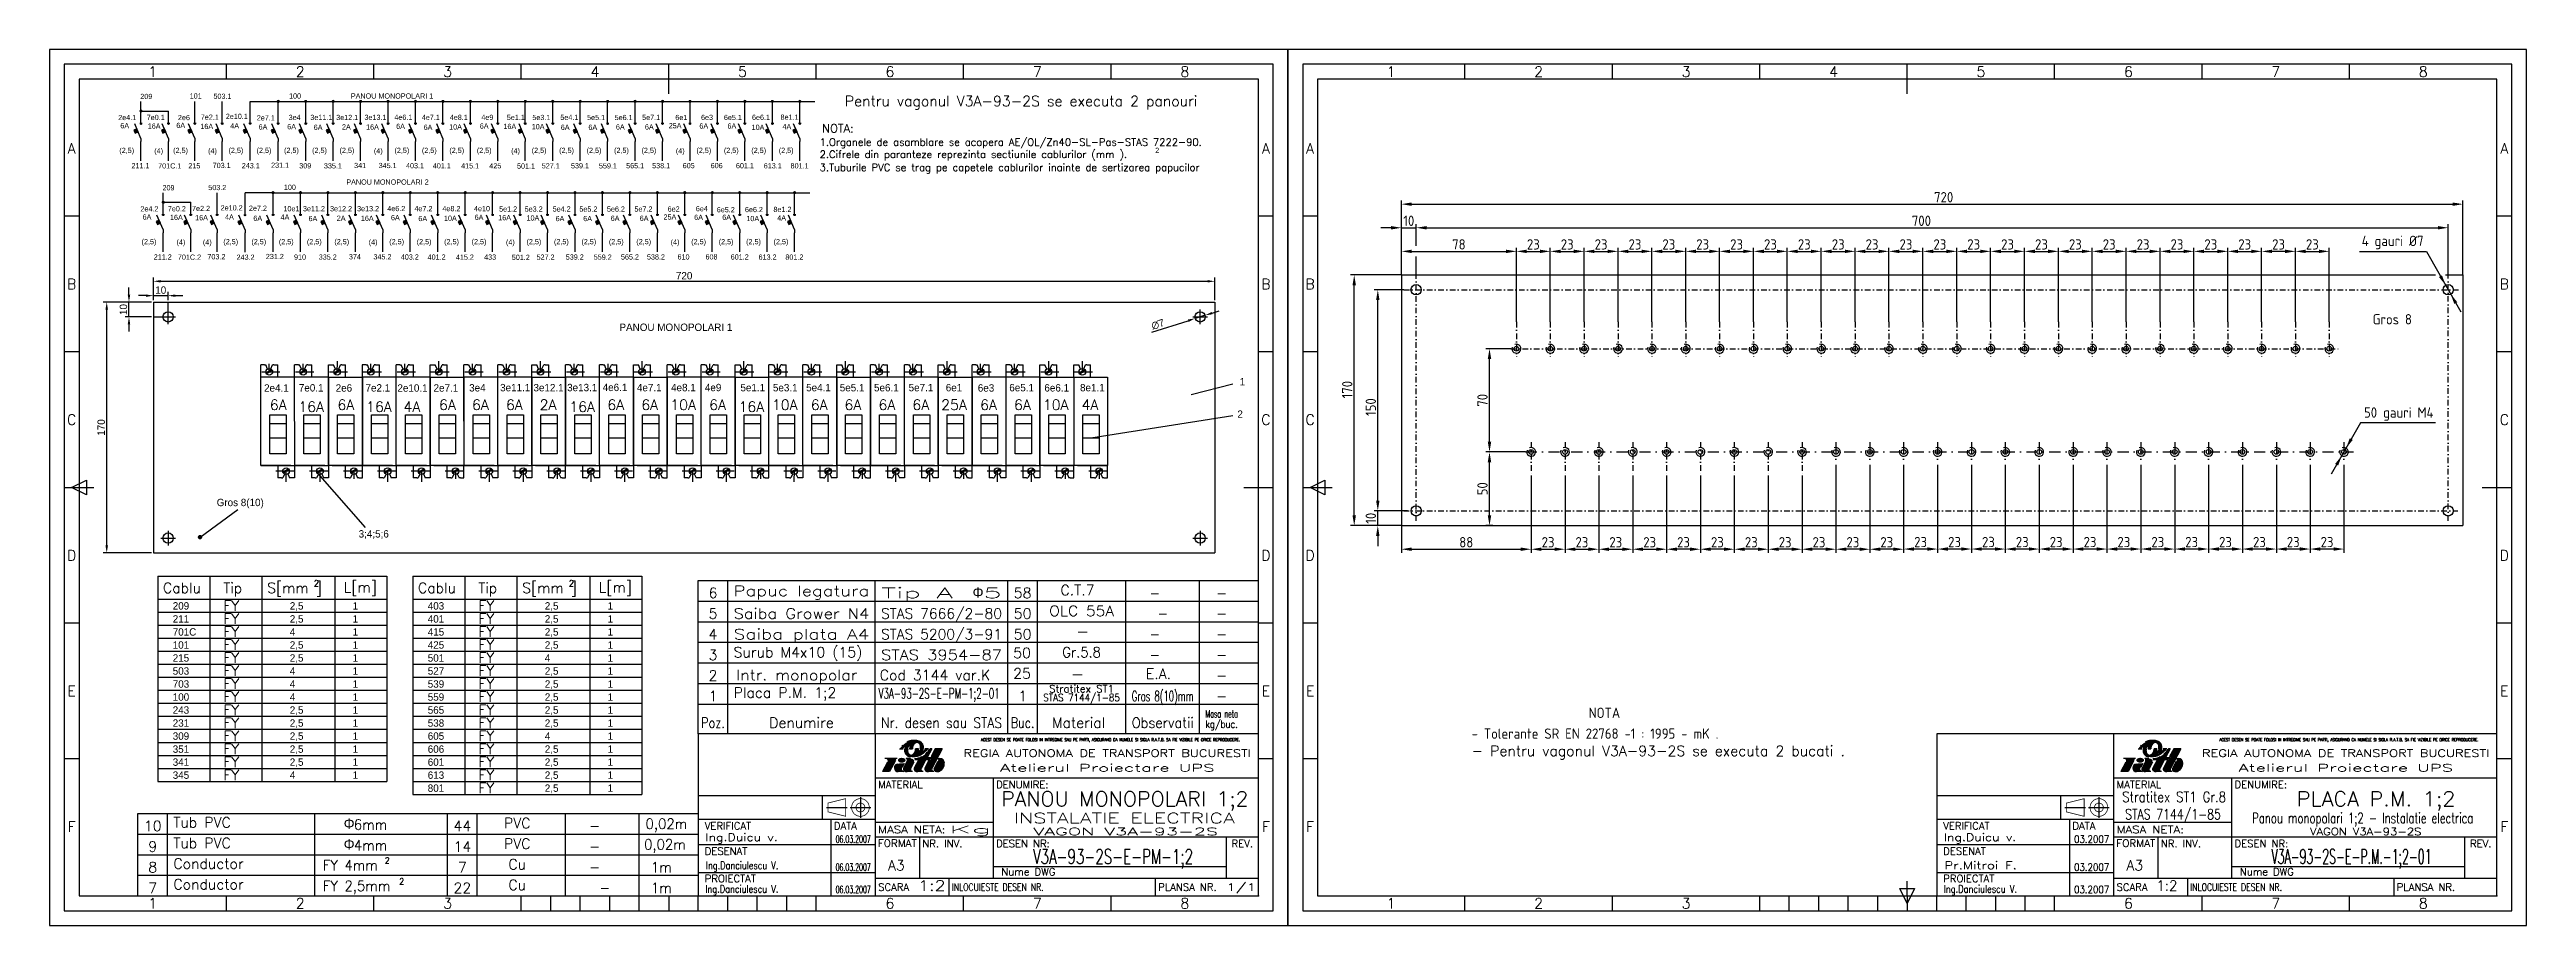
# Model space of a CAD drawing. Header units: millimetres. Extents: x 41 to 881, y 14 to 311.
import ezdxf
from ezdxf.enums import TextEntityAlignment as Align

# ---------------------------------------------------------------- set-up
doc = ezdxf.new("R2010")
doc.units = ezdxf.units.MM
doc.linetypes.add('DASHDOT', pattern=[25.4, 12.7, -6.35, 0, -6.35])
doc.linetypes.add('DASHDOT2', pattern=[12.7, 6.35, -3.175, 0, -3.175])
for name, color, linetype in [('COTE', 1, 'DASHDOT2'), ('LIN_GR', 3, 'Continuous'), ('LIN_SUB', 7, 'Continuous')]:
    doc.layers.add(name, color=color, linetype=linetype)
doc.styles.add('ISO', font='SIMPLEX.shx')
doc.styles.add('ISOCP', font='SIMPLEX.SHX')
doc.styles.add('ISOCPR', font='isocp.shx')
doc.styles.add('ROMANC', font='romanc')
doc.dimstyles.new('ISO-25', dxfattribs={"dimtxt": 2.5, "dimasz": 2.5, "dimexe": 1.25, "dimexo": 0.625, "dimtad": 1, "dimtxsty": 'Standard', "dimcen": 2.5, "dimadec": 0, "dimazin": 0, "dimtfac": 1, "dimtmove": 0, "dimatfit": 3, "dimfxl": 1, "dimarcsym": 0})

msp = doc.modelspace()

# ---------------------------------------------------------------- texts
at = {"color": 50}
for s, style, p in [('1', 'ISOCP', (75.846, 303.1416)), ('2', 'ISO', (125.846, 303.1416)), ('3', 'ISO', (175.846, 303.1416)), ('4', 'ISO', (225.846, 303.1416)), ('5', 'ISO', (275.846, 303.1416)), ('6', 'ISO', (325.846, 303.1416)), ('7', 'ISO', (375.846, 303.1416)), ('8', 'ISO', (425.846, 303.1416)), ('A', 'ISO', (48.346, 277.1416)), ('A', 'ISO', (453.346, 277.1416)), ('B', 'ISO', (48.346, 231.1416)), ('B', 'ISO', (453.346, 231.1416)), ('C', 'ISO', (48.346, 185.1416)), ('C', 'ISO', (453.346, 185.1416)), ('D', 'ISO', (48.346, 139.1416)), ('D', 'ISO', (453.346, 139.1416)), ('E', 'ISO', (48.346, 93.1416)), ('E', 'ISO', (453.346, 93.1416)), ('F', 'ISO', (48.346, 47.1416)), ('F', 'ISO', (453.346, 47.1416)), ('1', 'ISOCP', (75.846, 21.1416)), ('2', 'ISO', (125.846, 21.1416)), ('3', 'ISO', (175.846, 21.1416)), ('6', 'ISO', (325.846, 21.1416)), ('7', 'ISO', (375.846, 21.1416)), ('8', 'ISO', (425.846, 21.1416))]:
    msp.add_text(s, height=3.5, dxfattribs=dict(at, style=style)).set_placement(p, align=Align.MIDDLE)
at = {"color": 2}
for s, height, p in [('209', 1.7675, (71.6078, 293.8528)), ('101', 1.7675, (88.377, 294.0263)), ('503.1', 1.7675, (96.4419, 293.9235)), ('100', 1.7675, (122.0791, 294.0148)), ('PANOU MONOPOLARI 1', 1.7675, (143.0285, 294.0085)), ('2e4.1', 1.7675, (64.124, 286.7012)), ('6A', 1.7675, (64.8491, 283.9386)), ('7e0.1', 1.7675, (73.8014, 286.7384)), ('6A', 1.7675, (83.8444, 284.0454)), ('2e6', 1.7675, (84.3829, 286.7012)), ('7e2.1', 1.7675, (92.1509, 286.8275)), ('2e10.1', 1.7675, (100.6237, 287.1065)), ('4A', 1.7675, (102.1375, 283.9094)), ('2e7.1', 1.7675, (111.1396, 286.601)), ('3e4', 1.7675, (121.9389, 286.7437)), ('3e11.1', 1.7675, (129.2976, 286.7513)), ('3e12.1', 1.7675, (138.052, 286.7361)), ('3e13.1', 1.7675, (147.643, 286.7669)), ('4e6.1', 1.7675, (157.7919, 286.7983)), ('4e7.1', 1.7675, (167.0975, 286.752)), ('4e8.1', 1.7675, (176.5841, 286.7633)), ('6A', 1.7675, (186.7598, 283.8319)), ('4e9', 1.7675, (187.2971, 286.7751)), ('5e1.1', 1.7675, (195.9291, 286.7512)), ('5e3.1', 1.7675, (204.5847, 286.7229)), ('5e4.1', 1.7675, (214.0738, 286.7605)), ('5e5.1', 1.7675, (223.1388, 286.7208)), ('5e6.1', 1.7675, (232.4793, 286.7231)), ('5e7.1', 1.7675, (241.8145, 286.7396)), ('25A', 1.7675, (250.8288, 283.9386)), ('6e1', 1.7675, (253.0741, 286.7334)), ('6A', 1.7675, (261.2325, 283.8319)), ('6e3', 1.7675, (261.79, 286.756)), ('6e5.1', 1.7675, (269.5318, 286.7334)), ('6A', 1.7675, (270.7531, 283.8319)), ('6e6.1', 1.7675, (279.0718, 286.7818)), ('8e1.1', 1.7675, (288.7508, 286.8276)), ('(2,5)', 1.7675, (64.5192, 275.5585)), ('16A', 1.7675, (74.1495, 283.8026)), ('(4)', 1.7675, (76.373, 275.4247)), ('(2,5)', 1.7675, (82.7715, 275.5615)), ('16A', 1.7675, (91.9855, 283.6959)), ('(4)', 1.7675, (94.6253, 275.4277)), ('(2,5)', 1.7675, (101.5497, 275.5697)), ('(2,5)', 1.7675, (111.0667, 275.5697)), ('6A', 1.7675, (111.7353, 283.5115)), ('(2,5)', 1.7675, (120.3762, 275.5697)), ('6A', 1.7675, (121.4503, 283.6183)), ('(2,5)', 1.7675, (129.8932, 275.5697)), ('6A', 1.7675, (130.4365, 283.4047)), ('(2,5)', 1.7675, (139.2027, 275.5697)), ('2A', 1.7675, (140.0181, 283.5115)), ('16A', 1.7675, (148.1948, 283.4823)), ('(4)', 1.7675, (150.8489, 275.4247)), ('(2,5)', 1.7675, (157.8217, 275.5697)), ('6A', 1.7675, (158.3884, 283.7251)), ('(2,5)', 1.7675, (167.1312, 275.5697)), ('6A', 1.7675, (167.6952, 283.4047)), ('10A', 1.7675, (176.3723, 283.5115)), ('(2,5)', 1.7675, (176.4407, 275.5697)), ('(2,5)', 1.7675, (185.7502, 275.5697)), ('16A', 1.7675, (194.7675, 283.6959)), ('(4)', 1.7675, (197.3964, 275.4247)), ('(2,5)', 1.7675, (204.3692, 275.5697)), ('10A', 1.7675, (204.3701, 283.6183)), ('(2,5)', 1.7675, (213.6786, 275.5697)), ('6A', 1.7675, (214.2232, 283.4047)), ('(2,5)', 1.7675, (222.9881, 275.5697)), ('6A', 1.7675, (223.591, 283.4047)), ('(2,5)', 1.7675, (232.2976, 275.5697)), ('6A', 1.7675, (232.9141, 283.5115)), ('(2,5)', 1.7675, (241.6071, 275.5697)), ('6A', 1.7675, (242.7553, 283.5115)), ('(4)', 1.7675, (253.2533, 275.4247)), ('(2,5)', 1.7675, (260.2261, 275.5697)), ('(2,5)', 1.7675, (269.5356, 275.5697)), ('(2,5)', 1.7675, (278.8451, 275.5697)), ('10A', 1.7675, (278.9334, 283.4047)), ('(2,5)', 1.7675, (288.1546, 275.5697)), ('4A', 1.7675, (289.4024, 283.6183)), ('2', 1.7675, (415.8076, 275.5758)), ('211.1', 1.7675, (68.6313, 270.3606)), ('701C.1', 1.7675, (77.6789, 270.3154)), ('215', 1.7675, (87.9141, 270.3529)), ('703.1', 1.7675, (96.1573, 270.4635)), ('243.1', 1.7675, (106.0274, 270.3612)), ('231.1', 1.7675, (115.9844, 270.5417)), ('309', 1.7675, (125.5253, 270.3415)), ('335.1', 1.7675, (133.9016, 270.33)), ('341', 1.7675, (144.1327, 270.4492)), ('345.1', 1.7675, (152.4512, 270.4415)), ('403.1', 1.7675, (161.7362, 270.3727)), ('401.1', 1.7675, (170.8258, 270.3421)), ('415.1', 1.7675, (180.4168, 270.3227)), ('425', 1.7675, (189.9885, 270.3421)), ('501.1', 1.7675, (199.3817, 270.2602)), ('527.1', 1.7675, (207.774, 270.3259)), ('539.1', 1.7675, (217.6817, 270.3544)), ('559.1', 1.7675, (227.1629, 270.3216)), ('565.1', 1.7675, (236.3855, 270.3873)), ('538.1', 1.7675, (245.2072, 270.3949)), ('605', 1.7675, (255.5786, 270.401)), ('606', 1.7675, (265.0639, 270.4112)), ('601.1', 1.7675, (273.6158, 270.3805)), ('613.1', 1.7675, (283.0595, 270.3428)), ('801.1', 1.7675, (292.1504, 270.338)), ('209', 1.7675, (79.1532, 262.9)), ('503.2', 1.7675, (94.6778, 262.9707)), ('100', 1.7675, (120.3151, 263.0621)), ('PANOU MONOPOLARI 2', 1.7675, (141.4854, 264.8263)), ('2e4.2', 1.7675, (71.6695, 255.7484)), ('6A', 1.7675, (72.3945, 252.9859)), ('7e0.2', 1.7675, (80.9669, 255.7856)), ('16A', 1.7675, (81.6949, 252.8498)), ('7e2.2', 1.7675, (89.1784, 255.8747)), ('16A', 1.7675, (90.2214, 252.7431)), ('2e10.2', 1.7675, (98.8676, 256.0881)), ('4A', 1.7675, (100.3735, 252.9566)), ('2e7.2', 1.7675, (108.4693, 255.9501)), ('6A', 1.7675, (109.9712, 252.5587)), ('4A', 1.7675, (119.2, 252.9454)), ('10e1', 1.7675, (120.1749, 255.7909)), ('3e11.2', 1.7675, (126.7909, 255.7986)), ('6A', 1.7675, (128.6724, 252.452)), ('3e12.2', 1.7675, (135.9696, 255.7833)), ('2A', 1.7675, (138.254, 252.5587)), ('3e13.2', 1.7675, (145.1363, 255.8142)), ('16A', 1.7675, (146.4307, 252.5295)), ('4e6.2', 1.7675, (155.3913, 255.8455)), ('6A', 1.7675, (156.6243, 252.7723)), ('4e7.2', 1.7675, (164.5908, 255.7992)), ('6A', 1.7675, (165.9311, 252.452)), ('4e8.2', 1.7675, (174.0773, 255.8105)), ('10A', 1.7675, (174.6082, 252.5587)), ('4e10', 1.7675, (184.7903, 255.8224)), ('6A', 1.7675, (184.9957, 252.8791)), ('16A', 1.7675, (193.0034, 252.7431)), ('5e1.2', 1.7675, (193.3163, 255.6924)), ('5e3.2', 1.7675, (201.9718, 255.6641)), ('10A', 1.7675, (202.606, 252.6655)), ('5e4.2', 1.7675, (211.461, 255.7017)), ('6A', 1.7675, (212.4591, 252.452)), ('5e5.2', 1.7675, (220.526, 255.662)), ('6A', 1.7675, (221.827, 252.452)), ('5e6.2', 1.7675, (229.8664, 255.6643)), ('6A', 1.7675, (231.15, 252.5587)), ('5e7.2', 1.7675, (239.2016, 255.6808)), ('6A', 1.7675, (240.9913, 252.5587)), ('25A', 1.7675, (249.0647, 252.9859)), ('6e2', 1.7675, (250.4612, 255.6747)), ('6A', 1.7675, (259.4684, 252.8791)), ('6e4', 1.7675, (260.0259, 255.8032)), ('6e5.2', 1.7675, (267.1311, 255.4627)), ('6A', 1.7675, (268.989, 252.8791)), ('6e6.2', 1.7675, (276.6711, 255.5111)), ('10A', 1.7675, (277.1693, 252.452)), ('8e1.2', 1.7675, (286.3501, 255.5568)), ('4A', 1.7675, (287.6383, 252.6655)), ('(2,5)', 1.7675, (72.0646, 244.6057)), ('(4)', 1.7675, (83.9184, 244.4719)), ('(4)', 1.7675, (92.8612, 244.4749)), ('(2,5)', 1.7675, (99.7856, 244.6169)), ('(2,5)', 1.7675, (109.3026, 244.6169)), ('(2,5)', 1.7675, (118.6121, 244.6169)), ('(2,5)', 1.7675, (128.1291, 244.6169)), ('(2,5)', 1.7675, (137.4386, 244.6169)), ('(4)', 1.7675, (149.0849, 244.4719)), ('(2,5)', 1.7675, (156.0576, 244.6169)), ('(2,5)', 1.7675, (165.3671, 244.6169)), ('(2,5)', 1.7675, (174.6766, 244.6169)), ('(2,5)', 1.7675, (183.9861, 244.6169)), ('(4)', 1.7675, (195.6323, 244.4719)), ('(2,5)', 1.7675, (202.6051, 244.6169)), ('(2,5)', 1.7675, (211.9146, 244.6169)), ('(2,5)', 1.7675, (221.224, 244.6169)), ('(2,5)', 1.7675, (230.5335, 244.6169)), ('(2,5)', 1.7675, (239.843, 244.6169)), ('(4)', 1.7675, (251.4893, 244.4719)), ('(2,5)', 1.7675, (258.462, 244.6169)), ('(2,5)', 1.7675, (267.7715, 244.6169)), ('(2,5)', 1.7675, (277.081, 244.6169)), ('(2,5)', 1.7675, (286.3905, 244.6169)), ('211.2', 1.7675, (76.1767, 239.4078)), ('701C.2', 1.7675, (84.3695, 239.3626)), ('703.2', 1.7675, (94.3932, 239.5107)), ('243.2', 1.7675, (104.2713, 239.3428)), ('231.2', 1.7675, (114.2203, 239.589)), ('910', 1.7675, (123.7612, 239.3887)), ('335.2', 1.7675, (132.1375, 239.3772)), ('374', 1.7675, (142.3686, 239.4965)), ('345.2', 1.7675, (150.6871, 239.4887)), ('403.2', 1.7675, (159.9721, 239.42)), ('401.2', 1.7675, (169.0617, 239.3893)), ('415.2', 1.7675, (178.6528, 239.3699)), ('433', 1.7675, (188.2244, 239.3893)), ('501.2', 1.7675, (197.6176, 239.3074)), ('527.2', 1.7675, (206.0099, 239.3732)), ('539.2', 1.7675, (215.9176, 239.4017)), ('559.2', 1.7675, (225.3989, 239.3688)), ('565.2', 1.7675, (234.6215, 239.4345)), ('538.2', 1.7675, (243.4432, 239.4421)), ('610', 1.7675, (253.8145, 239.4482)), ('608', 1.7675, (263.2998, 239.4585)), ('601.2', 1.7675, (271.8517, 239.4277)), ('613.2', 1.7675, (281.2954, 239.39)), ('801.2', 1.7675, (290.3863, 239.3852)), ('PANOU MONOPOLARI 1', 2.5, (234.1327, 215.2282)), ('2e4.1', 2.5, (113.5996, 194.6383)), ('7e0.1', 2.5, (125.3968, 194.691)), ('2e6', 2.5, (137.8911, 194.6383)), ('7e2.1', 2.5, (148.0058, 194.6717)), ('2e10.1', 2.5, (158.8265, 194.6303)), ('2e7.1', 2.5, (171.0826, 194.642)), ('3e4', 2.5, (183.1579, 194.6984)), ('3e11.1', 2.5, (193.6567, 194.7653)), ('3e12.1', 2.5, (204.9638, 194.7437)), ('3e13.1', 2.5, (216.3793, 194.7874)), ('4e6.1', 2.5, (228.4302, 194.8317)), ('4e7.1', 2.5, (240.0563, 194.7662)), ('4e8.1', 2.5, (251.6311, 194.7822)), ('4e9', 2.5, (263.0975, 194.799)), ('5e1.1', 2.5, (275.1533, 194.7651)), ('5e3.1', 2.5, (286.1671, 194.7251)), ('5e4.1', 2.5, (297.4385, 194.7783)), ('5e5.1', 2.5, (308.8405, 194.736)), ('5e6.1', 2.5, (320.4535, 194.7392)), ('5e7.1', 2.5, (332.1922, 194.7625)), ('6e1', 2.5, (344.788, 194.7539)), ('6e3', 2.5, (355.6508, 194.6526)), ('6e5.1', 2.5, (366.3346, 194.7539)), ('6e6.1', 2.5, (378.2298, 194.6892)), ('8e1.1', 2.5, (390.3216, 194.754)), ('209', 2.5, (82.6225, 120.7456)), ('211', 2.5, (82.6225, 116.3317)), ('2,5', 2.5, (122.3176, 120.7456)), ('2,5', 2.5, (122.3176, 116.3317)), ('1', 2.5, (143.6315, 120.7456)), ('1', 2.5, (143.6315, 116.3317)), ('403', 2.5, (169.1091, 120.7456)), ('401', 2.5, (169.1091, 116.3317)), ('2,5', 2.5, (208.8042, 120.7456)), ('2,5', 2.5, (208.8042, 116.3317)), ('1', 2.5, (230.118, 120.7456)), ('1', 2.5, (230.118, 116.3317)), ('701C', 2.5, (82.6225, 111.9177)), ('101', 2.5, (82.6225, 107.5038)), ('4', 2.5, (122.3176, 111.9177)), ('2,5', 2.5, (122.3176, 107.5038)), ('1', 2.5, (143.6315, 111.9177)), ('1', 2.5, (143.6315, 107.5038)), ('415', 2.5, (169.1091, 111.9177)), ('425', 2.5, (169.1091, 107.5038)), ('2,5', 2.5, (208.8042, 111.9177)), ('2,5', 2.5, (208.8042, 107.5038)), ('1', 2.5, (230.118, 111.9177)), ('1', 2.5, (230.118, 107.5038)), ('503', 2.5, (82.6225, 98.676)), ('215', 2.5, (82.6225, 103.0899)), ('4', 2.5, (122.3176, 98.676)), ('2,5', 2.5, (122.3176, 103.0899)), ('1', 2.5, (143.6315, 103.0899)), ('1', 2.5, (143.6315, 98.676)), ('501', 2.5, (169.1091, 103.0899)), ('527', 2.5, (169.1091, 98.676)), ('4', 2.5, (208.8042, 103.0899)), ('2,5', 2.5, (208.8042, 98.676)), ('1', 2.5, (230.118, 103.0899)), ('1', 2.5, (230.118, 98.676)), ('703', 2.5, (82.6225, 94.2621)), ('4', 2.5, (122.3176, 94.2621)), ('1', 2.5, (143.6315, 94.2621)), ('539', 2.5, (169.1091, 94.2621)), ('2,5', 2.5, (208.8042, 94.2621)), ('1', 2.5, (230.118, 94.2621)), ('243', 2.5, (82.6225, 85.4343)), ('100', 2.5, (82.6225, 89.8482)), ('4', 2.5, (122.3176, 89.8482)), ('2,5', 2.5, (122.3176, 85.4343)), ('1', 2.5, (143.6315, 89.8482)), ('1', 2.5, (143.6315, 85.4343)), ('559', 2.5, (169.1091, 89.8482)), ('565', 2.5, (169.1091, 85.4343)), ('2,5', 2.5, (208.8042, 89.8482)), ('2,5', 2.5, (208.8042, 85.4343)), ('1', 2.5, (230.118, 89.8482)), ('1', 2.5, (230.118, 85.4343)), ('309', 2.5, (82.6225, 76.6064)), ('231', 2.5, (82.6225, 81.0204)), ('2,5', 2.5, (122.3176, 81.0204)), ('2,5', 2.5, (122.3176, 76.6064)), ('1', 2.5, (143.6315, 81.0204)), ('1', 2.5, (143.6315, 76.6064)), ('538', 2.5, (169.1091, 81.0204)), ('605', 2.5, (169.1091, 76.6064)), ('4', 2.5, (208.8042, 76.6064)), ('2,5', 2.5, (208.8042, 81.0204)), ('1', 2.5, (230.118, 81.0204)), ('1', 2.5, (230.118, 76.6064)), ('351', 2.5, (82.6225, 72.1925)), ('341', 2.5, (82.6225, 67.7786)), ('2,5', 2.5, (122.3176, 72.1925)), ('2,5', 2.5, (122.3176, 67.7786)), ('1', 2.5, (143.6315, 72.1925)), ('1', 2.5, (143.6315, 67.7786)), ('606', 2.5, (169.1091, 72.1925)), ('601', 2.5, (169.1091, 67.7786)), ('2,5', 2.5, (208.8042, 72.1925)), ('2,5', 2.5, (208.8042, 67.7786)), ('1', 2.5, (230.118, 72.1925)), ('1', 2.5, (230.118, 67.7786)), ('345', 2.5, (82.6225, 63.3647)), ('4', 2.5, (122.3176, 63.3647)), ('1', 2.5, (143.6315, 63.3647)), ('801', 2.5, (169.1091, 58.9508)), ('613', 2.5, (169.1091, 63.3647)), ('2,5', 2.5, (208.8042, 63.3647)), ('2,5', 2.5, (208.8042, 58.9508)), ('1', 2.5, (230.118, 63.3647)), ('1', 2.5, (230.118, 58.9508))]:
    msp.add_text(s, height=height, dxfattribs=at).set_placement(p)
at = {"color": 2, "style": 'ISOCPR'}
for s, p in [('Gros 8', (828.6647, 217.4306)), ('- Tolerante SR EN 22768 -1 : 1995 - mK .', (523.1166, 76.9366))]:
    msp.add_text(s, height=3.5, dxfattribs=at).set_placement(p)
at = {"color": 1}
for s, p in [('1', (444.4667, 196.7671)), ('2', (443.6805, 185.7697)), ('Gros 8(10)', (97.5348, 155.8177)), ('3;4;5;6', (145.6801, 145.172))]:
    msp.add_text(s, height=2.5, dxfattribs=at).set_placement(p)
at = {"color": 1, "char_height": 3.5, "attachment_point": 5, "style": 'ISOCPR'}
for s, insert in [('4 gauri %%c7', (835.4633, 245.2286)), ('50 gauri M4', (837.5413, 187.0408))]:
    msp.add_mtext(s, dxfattribs=dict(at, insert=insert))
at = {"layer": 'COTE', "color": 6, "style": 'ISOCPR'}
msp.add_text('NOTA', height=3.5, dxfattribs=at).set_placement((562.795, 83.9888))
at = {"layer": 'LIN_GR', "color": 3, "style": 'ISOCP'}
msp.add_text('NOTA:', height=2.828, dxfattribs=at).set_placement((302.8741, 282.5139))
for s, p in [('6', (265.846, 124.6416)), ('5', (265.846, 117.6416)), ('4', (265.846, 110.6416)), ('3', (265.846, 103.6416)), ('2', (265.846, 96.6416)), ('1', (265.846, 89.6416)), ('10', (75.846, 45.6416)), ('9', (75.846, 38.6416)), ('8', (75.846, 31.6416)), ('7', (75.846, 24.6416))]:
    msp.add_text(s, height=3.5, dxfattribs=at).set_placement(p, align=Align.CENTER)
at = {"layer": 'LIN_SUB', "color": 2, "style": 'ISOCP'}
for s, height, p in [('Pentru vagonul V3A-93-2S se executa 2 panouri', 3.5, (310.5571, 291.4407)), ('1.Organele de asamblare se acopera AE/OL/Zn40-SL-Pas-STAS 7222-90.', 2.4745, (302.0177, 278.0216)), ('2.Cifrele din paranteze reprezinta sectiunile cablurilor (mm ).', 2.4745, (302.0177, 273.8827)), ('3.Tuburile PVC se trag pe capetele cablurilor inainte de sertizarea papucilor', 2.4745, (302.0177, 269.4538)), ('6A', 3.5, (115.5578, 188.4307)), ('16A', 3.5, (125.2357, 187.7852)), ('6A', 3.5, (138.4949, 188.4307)), ('16A', 3.5, (148.1959, 187.7852)), ('4A', 3.5, (160.8924, 187.7852)), ('6A', 3.5, (172.956, 188.4307)), ('6A', 3.5, (184.1273, 188.4307)), ('6A', 3.5, (195.6284, 188.4307)), ('2A', 3.5, (207.0645, 188.4307)), ('16A', 3.5, (217.1182, 187.7852)), ('6A', 3.5, (230.0246, 188.4307)), ('6A', 3.5, (241.5256, 188.4307)), ('10A', 3.5, (251.3801, 188.4307)), ('6A', 3.5, (264.5608, 188.4307)), ('16A', 3.5, (274.5266, 187.7852)), ('10A', 3.5, (285.8412, 188.4307)), ('6A', 3.5, (299.0219, 188.4307)), ('6A', 3.5, (310.4581, 188.4307)), ('6A', 3.5, (321.9821, 188.4307)), ('6A', 3.5, (333.4831, 188.4307)), ('25A', 3.5, (343.2395, 188.4307)), ('6A', 3.5, (356.4432, 188.4307)), ('6A', 3.5, (367.9442, 188.4307)), ('10A', 3.5, (377.7007, 188.4307)), ('4A', 3.5, (390.8455, 188.4307)), ('Cablu', 3.5, (79.3065, 126.3345)), ('Tip', 3.5, (99.7551, 126.3345)), ('S[mm ]', 3.5, (114.6497, 126.3345)), ('2', 2.1, (130.4578, 128.5933)), ('L[m]', 3.5, (140.6522, 126.5867)), ('Cablu', 3.5, (165.7931, 126.3345)), ('Tip', 3.5, (186.2416, 126.3345)), ('S[mm ]', 3.5, (201.1363, 126.3345)), ('2', 2.1, (216.9443, 128.5933)), ('L[m]', 3.5, (227.1388, 126.5867)), ('FY', 3.5, (99.7551, 120.3118)), ('FY', 3.5, (99.7551, 115.8979)), ('FY', 3.5, (186.2416, 120.3118)), ('FY', 3.5, (186.2416, 115.8979)), ('FY', 3.5, (99.7551, 111.484)), ('FY', 3.5, (99.7551, 107.0701)), ('FY', 3.5, (186.2416, 111.484)), ('FY', 3.5, (186.2416, 107.0701)), ('FY', 3.5, (99.7551, 102.6561)), ('FY', 3.5, (99.7551, 98.2422)), ('FY', 3.5, (186.2416, 102.6561)), ('FY', 3.5, (186.2416, 98.2422)), ('Surub M4x10 (15)', 3.5, (272.846, 104.5452)), ('FY', 3.5, (99.7551, 93.8283)), ('FY', 3.5, (99.7551, 89.4144)), ('FY', 3.5, (186.2416, 93.8283)), ('FY', 3.5, (186.2416, 89.4144)), ('Placa P.M. 1;2', 3.5, (272.846, 90.8465)), ('FY', 3.5, (99.7551, 85.0005)), ('FY', 3.5, (99.7551, 80.5866)), ('FY', 3.5, (186.2416, 85.0005)), ('FY', 3.5, (186.2416, 80.5866)), ('FY', 3.5, (99.7551, 76.1727)), ('FY', 3.5, (186.2416, 76.1727)), ('FY', 3.5, (99.7551, 71.7587)), ('FY', 3.5, (99.7551, 67.3448)), ('FY', 3.5, (186.2416, 71.7587)), ('FY', 3.5, (186.2416, 67.3448)), ('- Pentru vagonul V3A-93-2S se executa 2 bucati .', 3.5, (523.1007, 71.0883)), ('FY', 3.5, (99.7551, 62.9309)), ('FY', 3.5, (186.2416, 62.9309)), ('FY', 3.5, (186.2416, 58.517)), ('Tub PVC', 3.5, (82.846, 46.8465)), ('Tub PVC', 3.5, (82.846, 39.8465)), ('Conductor', 3.5, (82.846, 32.8465)), ('Conductor', 3.5, (82.846, 25.8465))]:
    msp.add_text(s, height=height, dxfattribs=at).set_placement(p)
for s, height, width, p, p2 in [('Papuc legatura', 3.5, 1.164557, (272.846, 125.3282), (318.846, 125.3282)), ('Tip A  5', 3.5, 1.782609, (322.846, 124.6416), (363.846, 124.6416)), ('Saiba Grower N4', 3.5, 1.037594, (272.846, 117.6416), (318.846, 117.6416)), ('STAS 7666/2-80', 3.5, 0.875445, (322.846, 117.6416), (363.846, 117.6416)), ('OLC 55A', 3.5, 0.977778, (379.846, 118.5408), (401.846, 118.5408)), ('Saiba plata A4', 3.5, 1.154812, (272.846, 110.6416), (318.846, 110.6416)), ('STAS 5200/3-91', 3.5, 0.904412, (322.846, 110.6416), (363.846, 110.6416)), ('   -   ', 3.5, 0.942857, (379.846, 111.5408), (401.846, 111.5408)), ('STAS 3954-87', 3.5, 1.029289, (322.846, 103.6416), (363.846, 103.6416)), ('  Gr.5.8  ', 3.5, 0.776471, (379.846, 104.5408), (401.846, 104.5408)), ('STAS 7144/1-85', 2.5, 0.8, (377.846, 89.6416), (403.846, 89.6416)), ('Stratitex ST1', 2.5, 0.928643, (379.846, 92.6416), (401.846, 92.6416)), ('   -   ', 2.5, 1.32, (378.0621, 97.4977), (400.0621, 97.4977)), ('Gros 8(10)mm', 3.5, 0.56, (407.846, 89.6416), (428.846, 89.6416)), ('Poz.', 3.5, 0.813559, (261.846, 80.6416), (269.846, 80.6416)), ('Nr. desen sau STAS', 3.5, 0.763975, (322.846, 80.6416), (363.846, 80.6416)), ('Buc.', 3.5, 0.8, (366.846, 80.6416), (374.846, 80.6416)), ('Material', 3.5, 0.93913, (380.846, 80.6416), (398.846, 80.6416)), ('Observatii', 3.5, 0.851351, (407.846, 80.6416), (428.846, 80.6416)), ('Masa neta', 2.5, 0.573913, (432.846, 84.1416), (443.846, 84.1416)), ('kg/buc.', 2.5, 0.796552, (432.846, 80.6416), (443.846, 80.6416))]:
    msp.add_text(s, height=height, dxfattribs=dict(at, width=width)).set_placement(p, p2, align=Align.FIT)
for s, p in [('58', (370.846, 124.6416)), ('C.T.7', (389.4613, 125.6172)), ('50', (370.846, 117.6416)), ('50', (370.846, 110.6416)), ('50', (370.6543, 104.3281)), ('25', (370.6543, 97.3281)), ('1', (370.846, 89.6416)), ('Denumire', (295.846, 80.6416)), ('44', (180.846, 45.6416)), ('14', (180.846, 38.6416)), ('PVC', (199.4613, 46.6172)), ('PVC', (199.4613, 39.6172)), ('7', (180.846, 31.6416)), ('Cu', (199.4613, 32.6172)), ('22', (180.846, 24.6416)), ('Cu', (199.4613, 25.6172))]:
    msp.add_text(s, height=3.5, dxfattribs=at).set_placement(p, align=Align.CENTER)
at = {"layer": 'LIN_SUB', "color": 2, "style": 'ISOCP', "width": 0.942857}
for s, height, p in [('  -', 3.5, (409.3289, 124.6416)), ('-', 3.5, (416.5576, 117.6416)), ('  -', 3.5, (409.3289, 110.6416)), ('  -', 3.5, (409.3289, 103.6416)), (' 4mm  ', 3.5, (141.795, 39.0889)), (' 6mm  ', 3.5, (141.795, 46.0889)), ('  -', 3.5, (219.3289, 45.6416)), ('FY 4mm  ', 3.5, (133.5109, 32.3126)), ('2', 2.1, (154.5116, 34.6082)), ('  -', 3.5, (219.3289, 38.6416)), ('FY 2,5mm  ', 3.5, (133.5109, 25.3126)), ('2', 2.1, (159.3953, 27.5343)), ('  -', 3.5, (219.3289, 31.6416)), ('-', 3.5, (227.2991, 24.6416))]:
    msp.add_text(s, height=height, dxfattribs=at).set_placement(p)
for s, p in [('-', (438.346, 124.6416)), ('-', (438.346, 117.6416)), ('-', (438.346, 110.6416)), ('-', (438.346, 103.6416)), ('-', (438.346, 96.6416)), ('-', (438.346, 89.6416)), ('0,02m', (249.5518, 39.3771)), ('0,02m', (250.0341, 46.3644)), ('1m', (248.346, 31.6416)), ('1m', (248.346, 24.6416))]:
    msp.add_text(s, height=3.5, dxfattribs=at).set_placement(p, align=Align.CENTER)
at = {"layer": 'LIN_SUB', "color": 50, "style": 'ISOCP'}
for s, width, p, p2 in [('Intr. monopolar', 1.012346, (273.7547, 96.8082), (314.7547, 96.8082)), ('V3A-93-2S-E-PM-1;2-01', 0.562929, (322.0414, 90.5545), (363.0414, 90.5545))]:
    msp.add_text(s, height=3.5, dxfattribs=dict(at, width=width)).set_placement(p, p2, align=Align.FIT)
for s, p in [('Cod 3144 var.K', (322.3904, 96.8082)), ('E.A.', (412.6437, 97.2327))]:
    msp.add_text(s, height=3.5, dxfattribs=at).set_placement(p)
at = {"layer": 'LIN_SUB', "color": 2, "char_height": 3.5, "width": 13.8814, "attachment_point": 1, "style": 'ISOCP'}
for insert in [(353.8704, 128.2941), (140.5854, 49.8997), (140.5854, 42.8997)]:
    msp.add_mtext('{\\fSymbol|b0|i0|c2|p18;F}', dxfattribs=dict(at, insert=insert))

# ---------------------------------------------------------------- blocks, each defined once
blk = doc.blocks.new('ind3_12')
at = {"color": 70}
for p, q in [((0, 55), (-190, 55)), ((-190, 55), (-190, 0)), ((-130, 55), (-130, 0)), ((-130, 40), (0, 40)), ((-190, 26), (-130, 26))]:
    blk.add_line(p, q, dxfattribs=at)
at = {"color": 40}
for p, q in [((-125.82, 45.38), (-127.54, 42.15)), ((-125.13, 42.15), (-127.54, 42.15)), ((-122.56, 46.63), (-126.68, 46.63)), ((-123.11, 45.94), (-125.13, 42.15)), ((-120.23, 42.15), (-122.21, 42.15)), ((-121.71, 49.9), (-120.46, 49.9)), ((-120.12, 44.91), (-120.81, 43.6)), ((-119.12, 45.67), (-120.36, 43.36)), ((-118.05, 46.63), (-119.46, 46.63)), ((-117.39, 42.15), (-119.15, 42.15)), ((-118.34, 49.9), (-117.36, 49.9)), ((-116.85, 45.42), (-118, 43.26)), ((-117.39, 42.15), (-117.72, 42.33)), ((-115.18, 46.28), (-116.74, 43.36)), ((-116.7, 46.63), (-116.29, 46.65)), ((-116.6, 46.28), (-115.18, 46.28)), ((-115.31, 49.9), (-116.29, 49.9)), ((-116.29, 46.65), (-115.69, 46.73)), ((-115.69, 46.73), (-115.27, 46.82)), ((-113.77, 42.15), (-115.53, 42.15)), ((-115.27, 46.82), (-114.78, 46.97)), ((-114.78, 46.97), (-114.27, 47.24)), ((-112.77, 46.28), (-114.38, 43.26)), ((-113.77, 42.15), (-114.1, 42.33)), ((-111.94, 49.9), (-113.19, 49.9)), ((-111.75, 45.93), (-113.13, 43.36)), ((-112.95, 48.16), (-112.68, 48.4)), ((-112.77, 46.28), (-111.36, 46.28)), ((-112.68, 48.4), (-112.61, 48.47)), ((-110.84, 49.9), (-112.41, 46.97)), ((-112.41, 46.97), (-110.99, 46.97)), ((-110.16, 42.15), (-111.92, 42.15)), ((-111.75, 45.93), (-111.15, 45.93)), ((-110.84, 49.9), (-111.36, 49.9)), ((-110.99, 46.97), (-111.36, 46.28)), ((-110.41, 47.32), (-111.15, 45.93)), ((-109.64, 49.9), (-111.01, 47.32)), ((-111.01, 47.32), (-110.41, 47.32)), ((-107.23, 49.9), (-110.77, 43.26)), ((-110.16, 42.15), (-110.49, 42.33)), ((-108.74, 45.59), (-109.99, 43.26)), ((-107.23, 49.9), (-109.64, 49.9)), ((-108.78, 46.63), (-108.09, 46.63))]:
    blk.add_line(p, q, dxfattribs=at)
at = {"color": 240}
for p, q in [((-130, 34), (-190, 34)), ((-148, 34), (-148, 26)), ((-90, 40), (-90, 6)), ((-146.5, 30), (-139.5, 30)), ((-145, 26), (-145, 0)), ((-138.5, 30), (-131.5, 30)), ((-135, 33.5), (-135, 26.5)), ((-190, 17.5), (-130, 17.5)), ((-130, 25), (-90, 25)), ((-130, 20), (0, 20)), ((-115, 20), (-115, 6)), ((-11, 20), (-11, 6)), ((-90, 10), (-11, 10)), ((-190, 8), (-130, 8)), ((-130, 6), (0, 6)), ((-105, 6), (-105, 0)), ((-35, 6), (-35, 0))]:
    blk.add_line(p, q, dxfattribs=at)
at = {"color": 40}
for points in [[(-114.74, 49.9, 0.04888), (-114.64, 50.37, 0.067418), (-114.64, 50.71, 0.012512), (-114.71, 51.12, 0.046313), (-114.74, 51.23, 0.02866), (-114.83, 51.43, 0.04799), (-114.9, 51.53, 0.027533), (-115.01, 51.65, 0.02878), (-115.12, 51.74, 0.020408), (-115.27, 51.85, 0.028785), (-115.38, 51.91, 0.02307), (-115.48, 51.96, 0.025276), (-115.58, 51.99, 0.029587), (-115.69, 52.01, 0.0261), (-115.8, 52.02, 0.034106), (-115.93, 52.02, 0.03305), (-116.05, 52, 0.031407), (-116.17, 51.97, 0.027201), (-116.3, 51.91, 0.027571), (-116.45, 51.82, 0.032433), (-116.58, 51.73, 0.017982), (-116.7, 51.62, 0.025528), (-116.79, 51.53, 0.009898), (-116.89, 51.41, 0.014131), (-116.96, 51.31, 0.005952), (-117.02, 51.22, 0.007874), (-117.06, 51.15, 0.013516), (-117.13, 51.03, 0.012262), (-117.2, 50.9, 0.010996), (-117.25, 50.78, 0.020912), (-117.28, 50.71, 0.006638), (-117.28, 50.69, 0.003922), (-117.3, 50.64, 0.014081), (-117.33, 50.52, 0.011261), (-117.36, 50.37, 0.018498), (-117.36, 50.34, 0.00311), (-117.38, 50.18, 0.039527), (-117.38, 50.07, 0.0256), (-117.36, 49.9)], [(-113.68, 49.9, 0.047001), (-113.61, 50.39, 0.072657), (-113.64, 50.71, 0.024176), (-113.81, 51.3, 0.05712), (-113.92, 51.53, 0.02409), (-114.05, 51.71, 0.014395), (-114.28, 51.99, 0.046768), (-114.45, 52.15, 0.031027), (-114.74, 52.35)], [(-119.97, 49.9, 0.047001), (-120.05, 49.4, 0.072657), (-120.01, 49.08, 0.024176), (-119.84, 48.49, 0.05712), (-119.73, 48.26, 0.02409), (-119.6, 48.09, 0.014395), (-119.38, 47.81, 0.046768), (-119.2, 47.65, 0.031027), (-118.91, 47.44)], [(-118.91, 49.9, 0.04888), (-119.02, 49.43, 0.067418), (-119.01, 49.08, 0.012512), (-118.94, 48.67, 0.046313), (-118.91, 48.56, 0.02866), (-118.82, 48.37, 0.04799), (-118.75, 48.26, 0.027533), (-118.64, 48.15, 0.02878), (-118.53, 48.05, 0.020408), (-118.39, 47.95, 0.028785), (-118.28, 47.88, 0.02307), (-118.17, 47.84, 0.025276), (-118.07, 47.8, 0.029587), (-117.97, 47.78, 0.0261), (-117.85, 47.77, 0.034106), (-117.73, 47.77, 0.03305), (-117.6, 47.79, 0.031407), (-117.48, 47.83, 0.027201), (-117.36, 47.88, 0.027571), (-117.2, 47.97, 0.032433), (-117.07, 48.06, 0.017982), (-116.95, 48.18, 0.025528), (-116.87, 48.26, 0.009898), (-116.76, 48.39, 0.014131), (-116.7, 48.48, 0.005952), (-116.63, 48.57, 0.007874), (-116.59, 48.64, 0.013516), (-116.52, 48.76, 0.012262), (-116.45, 48.9, 0.010996), (-116.4, 49.02, 0.020912), (-116.38, 49.08, 0.006638), (-116.37, 49.11, 0.003922), (-116.35, 49.16, 0.014081), (-116.32, 49.28, 0.011261), (-116.29, 49.42, 0.018498), (-116.29, 49.45, 0.00311), (-116.27, 49.61, 0.039527), (-116.27, 49.73, 0.0256), (-116.29, 49.9)]]:
    blk.add_lwpolyline(points, format="xyb", dxfattribs=at)
at = {"color": 40, "flags": 128}
blk.add_lwpolyline([(-108.71, 42.18, 0.07519), (-108.1, 42.37, 0.103495), (-107.27, 43.01, 0.091904), (-106.74, 43.94, 0.085107), (-106.54, 45.08, 0.085107)], format="xyb", dxfattribs=at)
at = {"color": 240, "const_width": 0.25}
blk.add_lwpolyline([(-146, 31.5), (-140, 33), (-140, 27), (-146, 28.5)], close=True, dxfattribs=at)
blk.add_lwpolyline([(-135, 33, 1), (-135, 27, 1), (-135, 33, 1)], format="xyb", dxfattribs=at)
blk.add_lwpolyline([(-135, 31.5, 1), (-135, 28.5, 1)], format="xyb", close=True, dxfattribs=at)
at = {"color": 40}
for centre, radius, start, end in [((-96.55, 26.7), 34.29, 134.68173, 135.48651), ((-117.71, 49.53), 2.3, 144.00024, 170.76003), ((-117.8, 49.83), 2.74, 113.91101, 122.24004), ((-115.81, 45.34), 7.65, 108.93252, 113.91101), ((-115.07, 49.86), 3.27, 161.79053, 179.28483), ((-117.59, 50.52), 2.17, 96.82108, 108.93252), ((-116.41, 40.67), 12.1, 91.69644, 96.82108), ((-116.61, 47.25), 5.51, 78.6042, 91.69644), ((-116, 50.28), 2.42, 58.80187, 78.6042), ((-122.21, 43.44), 1.29, 94.59794, 270), ((-177.94, 750.15), 707.62, 274.50891, 274.68697), ((-120.23, 42.84), 0.689, 201.87291, 270), ((-119.75, 43.03), 0.689, 151.92751, 234.46154), ((-119.15, 43.87), 1.72, 234.46154, 270), ((-119.73, 46), 0.689, 331.92751, 66.48491), ((-117.66, 49.52), 2.42, 238.80187, 258.6042), ((-117.39, 42.94), 0.689, 151.92751, 241.92751), ((-116.14, 43.03), 0.689, 151.92751, 234.46154), ((-115.53, 43.87), 1.72, 234.46154, 270), ((-118.58, 49.94), 3.27, 341.79053, 359.28483), ((-113.78, 42.94), 0.689, 151.92751, 241.92751), ((-115.94, 50.27), 2.3, 324.00024, 350.76003), ((-112.52, 43.03), 0.689, 151.92751, 234.46154), ((-111.92, 43.87), 1.72, 234.46154, 270), ((-145.94, 81.79), 47.13, 315, 315.97302), ((-113.12, 49.86), 0.893, 316.89809, 318.65661), ((-115.09, 51.98), 4.23, 315.97302, 321.34019), ((-122.28, 57.73), 13.43, 321.34019, 324.35298), ((-110.16, 42.94), 0.689, 151.92751, 241.92751), ((-109.38, 42.94), 0.689, 151.92751, 242.78208), ((-108.99, 43.7), 1.55, 242.78208, 280.2311), ((-108.09, 45.08), 1.55, 0, 90)]:
    blk.add_arc(centre, radius, start, end, dxfattribs=at)
blk.add_point((0, 0))
for points in [[(-121.71, 49.9), (-120.46, 49.9), (-121.21, 50.52), (-120.18, 50.33)], [(-121.21, 50.52), (-120.18, 50.33), (-120.72, 51.03), (-119.93, 50.59)], [(-120.72, 51.03), (-119.93, 50.59), (-120.22, 51.49), (-119.57, 50.88)], [(-120.22, 51.49), (-119.57, 50.88), (-119.6, 51.93), (-118.18, 50.88)], [(-119.84, 50.38), (-118.6, 50.45), (-119.97, 49.9), (-118.91, 49.9)], [(-119.57, 50.88), (-118.18, 50.88), (-119.84, 50.38), (-118.6, 50.45)], [(-119.6, 51.93), (-118.18, 50.88), (-118.87, 52.35), (-118.18, 50.88)], [(-118.87, 52.35), (-118.18, 50.88), (-118.21, 52.6), (-118.18, 50.88)], [(-117.31, 50.61), (-118.27, 50.54), (-117.37, 50.27), (-118.32, 50.22)], [(-117.09, 51.1), (-118.18, 50.88), (-117.31, 50.61), (-118.27, 50.54)], [(-118.21, 52.6), (-118.18, 50.88), (-117.81, 52.68), (-118.18, 50.88)], [(-116.87, 52.76), (-118.18, 50.88), (-116.31, 52.75), (-118.18, 50.88)], [(-117.81, 52.68), (-118.18, 50.88), (-116.87, 52.76), (-118.18, 50.88)], [(-116.08, 51.99), (-116.31, 52.75), (-116.62, 51.7), (-118.18, 50.88)], [(-116.62, 51.7), (-118.18, 50.88), (-117.09, 51.1), (-118.18, 50.88)], [(-115.84, 51.99), (-116.08, 51.99), (-116.32, 51.86)], [(-116.31, 52.75), (-115.41, 52.63), (-115.84, 52.71)], [(-115.54, 51.98), (-115.41, 52.63), (-116.08, 51.99), (-116.31, 52.75)], [(-115.84, 51.99), (-115.54, 51.98), (-115.91, 51.97), (-115.51, 51.96)], [(-115.73, 51.96), (-115.33, 51.85), (-115.51, 51.96)], [(-115.09, 51.72), (-114.87, 52.42), (-115.54, 51.98), (-115.41, 52.63)], [(-115.41, 52.63), (-114.87, 52.42), (-115.11, 52.53)], [(-114.87, 51.48), (-114.18, 51.87), (-115.09, 51.72), (-114.87, 52.42)], [(-114.87, 52.42), (-114.18, 51.87), (-114.48, 52.17)], [(-114.68, 50.99), (-113.86, 51.41), (-114.87, 51.48), (-114.18, 51.87)], [(-114.63, 50.55), (-113.67, 50.85), (-114.68, 50.99), (-113.86, 51.41)], [(-114.65, 50.25), (-113.62, 50.26), (-114.63, 50.55), (-113.67, 50.85)], [(-113.67, 50.85), (-113.62, 50.26), (-113.61, 50.56)], [(-125.82, 45.38), (-123.11, 45.94), (-127.54, 42.15), (-125.13, 42.15)], [(-126.68, 46.63), (-122.56, 46.63), (-126.26, 46.53), (-122.84, 46.34)], [(-126.26, 46.53), (-122.84, 46.34), (-125.96, 46.29), (-123.05, 46.05)], [(-123.05, 46.05), (-125.96, 46.29), (-123.11, 45.94), (-125.77, 45.87)], [(-125.76, 45.63), (-123.11, 45.94), (-125.82, 45.38)], [(-125.77, 45.87), (-123.11, 45.94), (-125.76, 45.63), (-123.11, 45.94)], [(-123.17, 44.3), (-120.81, 43.6), (-123.49, 43.38), (-120.95, 43.16)], [(-123.17, 44.3), (-123.49, 43.38), (-123.29, 44.14), (-123.45, 43.79)], [(-123.49, 43.38), (-120.95, 43.16), (-123.49, 43.38), (-120.87, 42.58)], [(-123.49, 43.38), (-123.1, 42.51), (-123.42, 43), (-123.25, 42.69)], [(-123.49, 43.38), (-120.87, 42.58), (-123.1, 42.51), (-120.62, 42.27)], [(-122.31, 44.73), (-120.12, 44.91), (-123.17, 44.3), (-120.81, 43.6)], [(-122.31, 44.73), (-123.17, 44.3), (-122.7, 44.64), (-123.04, 44.43)], [(-123.1, 42.51), (-122.21, 42.15), (-122.93, 42.37), (-122.61, 42.22)], [(-123.1, 42.51), (-120.62, 42.27), (-122.21, 42.15), (-120.23, 42.15)], [(-122.28, 46.18), (-122.28, 45.84), (-122.31, 46.03)], [(-122.2, 46.34), (-122.22, 45.73), (-122.28, 46.18), (-122.28, 45.84)], [(-122.07, 46.5), (-122.04, 45.53), (-122.2, 46.34), (-122.22, 45.73)], [(-121.94, 46.59), (-121.9, 45.43), (-122.07, 46.5), (-122.04, 45.53)], [(-121.78, 46.68), (-121.71, 45.34), (-121.94, 46.59), (-121.9, 45.43)], [(-121.62, 46.75), (-121.56, 45.28), (-121.78, 46.68), (-121.71, 45.34)], [(-121.46, 46.79), (-121.43, 45.25), (-121.62, 46.75), (-121.56, 45.28)], [(-121.33, 46.82), (-121.31, 45.23), (-121.46, 46.79), (-121.43, 45.25)], [(-121.21, 46.83), (-121.2, 45.22), (-121.33, 46.82), (-121.31, 45.23)], [(-121.21, 46.83), (-121.1, 46.84), (-121.09, 45.21)], [(-121.09, 45.21), (-120.9, 45.21), (-121.21, 46.83), (-121.2, 45.22)], [(-121.1, 46.84), (-120.91, 46.84), (-121.09, 45.21), (-120.9, 45.21)], [(-120.9, 45.21), (-120.91, 46.84), (-120.81, 45.22), (-120.81, 46.83)], [(-120.81, 45.22), (-120.81, 46.83), (-120.68, 45.23), (-120.69, 46.82)], [(-120.68, 45.23), (-120.69, 46.82), (-120.56, 45.25), (-120.55, 46.79)], [(-120.56, 45.25), (-120.55, 46.79), (-120.42, 45.29), (-120.43, 46.76)], [(-120.42, 45.29), (-120.43, 46.76), (-120.27, 45.34), (-120.27, 46.7)], [(-120.42, 42.88), (-120.36, 43.36), (-120.43, 43.1)], [(-120.36, 43.36), (-116.85, 45.42), (-120.42, 42.88), (-118, 43.26)], [(-120.42, 42.88), (-118, 43.26), (-120.15, 42.47), (-118.06, 42.75)], [(-120.15, 42.47), (-120.42, 42.88), (-120.32, 42.64)], [(-119.12, 45.67), (-116.78, 45.9), (-120.36, 43.36), (-116.85, 45.42)], [(-120.27, 45.34), (-120.27, 46.7), (-120.14, 45.41), (-120.13, 46.63)], [(-120.15, 42.47), (-118.06, 42.75), (-119.15, 42.15), (-117.72, 42.33)], [(-119.15, 42.15), (-120.15, 42.47), (-119.72, 42.25)], [(-120.14, 45.41), (-120.13, 46.63), (-119.97, 45.52), (-119.99, 46.54)], [(-119.97, 49.9), (-118.91, 49.9), (-120.05, 49.4), (-119, 49.53)], [(-120.05, 49.4), (-119, 49.53), (-119.94, 48.79), (-119, 49.02)], [(-120.05, 49.4), (-119.94, 48.79), (-120.04, 49.24)], [(-120.04, 49.24), (-119.94, 48.79), (-120.03, 49.13)], [(-119.97, 45.52), (-119.99, 46.54), (-119.84, 45.65), (-119.88, 46.44)], [(-119.94, 48.79), (-119, 49.02), (-119.72, 48.25), (-118.92, 48.6)], [(-119.84, 45.65), (-119.88, 46.44), (-119.74, 45.8), (-119.77, 46.3)], [(-119.74, 45.8), (-119.77, 46.3), (-119.71, 45.9), (-119.72, 46.2)], [(-119.72, 48.25), (-118.92, 48.6), (-119.33, 47.76), (-118.75, 48.27)], [(-119.72, 46.2), (-119.71, 45.9), (-119.7, 46.13), (-119.69, 46.02)], [(-119.46, 46.63), (-118.05, 46.63), (-119.08, 46.21), (-117.05, 46.31)], [(-119.33, 47.76), (-118.75, 48.27), (-118.77, 47.37), (-118.43, 47.98)], [(-119.25, 46.4), (-119.09, 46.04), (-119.08, 46.21)], [(-119.15, 42.15), (-117.72, 42.33), (-117.39, 42.15)], [(-119.08, 46.21), (-117.05, 46.31), (-119.12, 45.67), (-116.78, 45.9)], [(-118.77, 47.37), (-118.43, 47.98), (-118.32, 47.19), (-118.12, 47.82)], [(-117.37, 50.27), (-118.32, 50.22), (-117.36, 49.9), (-118.34, 49.9)], [(-118.32, 47.19), (-118.12, 47.82), (-117.71, 47.07), (-117.72, 47.77)], [(-118.02, 43.03), (-117.9, 42.55), (-118.06, 42.75)], [(-118.05, 46.63), (-117.05, 46.31), (-117.7, 46.59), (-117.41, 46.5)], [(-117.71, 47.07), (-117.72, 47.77), (-117.14, 47.03), (-117.33, 47.9)], [(-117.14, 47.03), (-117.33, 47.9), (-116.45, 47.06), (-117.04, 48.09)], [(-117.05, 46.31), (-116.78, 45.9), (-116.88, 46.12)], [(-116.45, 47.06), (-117.04, 48.09), (-115.94, 47.1), (-116.74, 48.42)], [(-116.78, 45.9), (-116.85, 45.42), (-116.77, 45.67)], [(-116.74, 43.36), (-116.81, 42.88), (-116.82, 43.14)], [(-116.74, 43.36), (-114.38, 43.26), (-116.81, 42.88), (-114.44, 42.75)], [(-116.52, 42.46), (-116.81, 42.88), (-116.71, 42.66)], [(-116.81, 42.88), (-114.44, 42.75), (-116.52, 42.46), (-114.12, 42.34)], [(-116.7, 48.48), (-115.12, 47.31), (-116.74, 48.42)], [(-116.7, 48.48), (-116.7, 48.48), (-116.74, 48.42)], [(-115.94, 47.1), (-116.74, 48.42), (-115.12, 47.31), (-116.74, 48.42)], [(-115.18, 46.28), (-112.77, 46.28), (-116.74, 43.36), (-114.38, 43.26)], [(-116.45, 48.9), (-115.12, 47.31), (-116.7, 48.48)], [(-116.22, 46.66), (-116.7, 46.63), (-116.6, 46.28)], [(-116.6, 46.28), (-111.36, 46.28), (-116.22, 46.66), (-112.41, 46.97)], [(-115.53, 42.15), (-116.54, 42.47), (-116.1, 42.25)], [(-116.52, 42.46), (-114.12, 42.34), (-115.53, 42.15), (-113.77, 42.15)], [(-116.4, 49.03), (-115.48, 48.92), (-116.45, 48.9), (-115.12, 47.31)], [(-116.29, 49.44), (-115.35, 49.44), (-116.4, 49.03), (-115.48, 48.92)], [(-116.29, 49.9), (-115.31, 49.9), (-116.29, 49.44), (-115.35, 49.44)], [(-116.22, 46.66), (-115.25, 46.82), (-115, 46.76)], [(-115.48, 48.92), (-114.09, 48.92), (-115.01, 49.4), (-113.85, 49.33)], [(-115.48, 48.92), (-114.59, 48.13), (-115.12, 47.31)], [(-115.48, 48.92), (-114.09, 48.92), (-114.18, 47.78), (-115.12, 47.31)], [(-115.25, 46.82), (-114.79, 46.97), (-115, 46.76)], [(-115.01, 49.4), (-113.85, 49.33), (-114.75, 49.87), (-113.72, 49.72)], [(-115, 46.76), (-115, 46.76), (-114.79, 46.97), (-114.45, 46.8)], [(-114.35, 47.19), (-112.41, 46.97), (-114.79, 46.97), (-114.45, 46.8)], [(-114.75, 49.87), (-113.72, 49.72), (-114.65, 50.25), (-113.62, 50.26)], [(-114.09, 48.92), (-114.18, 47.78), (-114.59, 48.13)], [(-114.42, 42.94), (-114.29, 42.55), (-114.44, 42.75)], [(-114.36, 43.31), (-114.4, 43.15), (-114.38, 43.26)], [(-113.9, 47.46), (-112.41, 46.97), (-114.35, 47.19), (-112.41, 46.97)], [(-114.09, 48.92), (-113.61, 48.17), (-114.18, 47.78)], [(-113.69, 49.23), (-112.95, 48.75), (-114.09, 48.92), (-113.61, 48.17)], [(-113.49, 47.75), (-113.9, 47.46), (-112.41, 46.97)], [(-113.4, 49.55), (-112.44, 49.28), (-113.69, 49.23), (-112.95, 48.75)], [(-113.03, 48.1), (-112.41, 46.97), (-113.49, 47.75), (-112.41, 46.97)], [(-113.19, 49.9), (-111.94, 49.9), (-113.4, 49.55), (-112.44, 49.28)], [(-113.13, 43.36), (-113.19, 42.89), (-113.2, 43.13)], [(-113.13, 43.36), (-110.77, 43.26), (-113.19, 42.89)], [(-113.19, 42.89), (-110.77, 43.26), (-110.82, 42.72)], [(-112.92, 42.47), (-113.19, 42.89), (-113.1, 42.66)], [(-113.19, 42.89), (-110.82, 42.72), (-112.92, 42.47)], [(-111.75, 45.93), (-111.15, 45.93), (-113.13, 43.36), (-110.77, 43.26)], [(-112.65, 48.42), (-112.41, 46.97), (-113.03, 48.1), (-112.41, 46.97)], [(-112.92, 42.47), (-110.82, 42.72), (-111.92, 42.15)], [(-111.92, 42.15), (-112.92, 42.47), (-112.49, 42.25)], [(-112.22, 48.86), (-112.41, 46.97), (-112.65, 48.42), (-112.41, 46.97)], [(-111.36, 49.9), (-110.84, 49.9), (-111.76, 49.37), (-112.41, 46.97)], [(-111.76, 49.37), (-112.41, 46.97), (-112.22, 48.86), (-112.41, 46.97)], [(-112.41, 46.97), (-110.99, 46.97), (-111.36, 46.28)], [(-110.82, 42.72), (-111.92, 42.15), (-110.49, 42.33)], [(-110.49, 42.33), (-110.16, 42.15), (-111.92, 42.15)], [(-110.41, 47.32), (-107.23, 49.9), (-111.15, 45.93), (-110.73, 43.34)], [(-111.15, 45.93), (-110.77, 43.26), (-110.73, 43.34)], [(-109.64, 49.9), (-107.23, 49.9), (-111.01, 47.32), (-110.41, 47.32)], [(-110.8, 42.98), (-110.66, 42.53), (-110.82, 42.72)], [(-110.73, 43.34), (-110.78, 43.14), (-110.77, 43.26)], [(-109.99, 43.26), (-110.04, 42.73), (-110.07, 42.99)], [(-110.04, 42.73), (-109.99, 43.26), (-109.7, 42.32)], [(-109.7, 42.32), (-110.04, 42.73), (-109.91, 42.5)], [(-109.99, 43.26), (-108.74, 45.59), (-106.74, 43.94)], [(-109.99, 43.26), (-107.27, 43.01), (-106.74, 43.94)], [(-109.99, 43.26), (-108.1, 42.37), (-107.27, 43.01)], [(-109.99, 43.26), (-108.71, 42.18), (-108.1, 42.37)], [(-109.99, 43.26), (-109.7, 42.32), (-108.71, 42.18)], [(-108.71, 42.18), (-109.7, 42.32), (-109.23, 42.17)], [(-109.7, 42.32), (-109.7, 42.32), (-108.71, 42.18)], [(-108.78, 46.63), (-108.43, 46.63), (-108.69, 46.43), (-108.49, 46.44)], [(-108.74, 45.59), (-108.09, 46.63), (-108.66, 45.8)], [(-108.74, 45.59), (-106.98, 46.16), (-108.09, 46.63)], [(-108.74, 45.59), (-106.54, 45.08), (-106.98, 46.16)], [(-108.74, 45.59), (-106.74, 43.94), (-106.54, 45.08)], [(-108.69, 46.43), (-108.49, 46.44), (-108.64, 46.23), (-108.56, 46.21)], [(-108.43, 46.63), (-108.63, 46.02), (-108.09, 46.63), (-108.66, 45.8)], [(-108.66, 45.8), (-108.66, 45.8), (-108.43, 46.63), (-108.63, 46.02)], [(-108.64, 46.23), (-108.56, 46.21), (-108.63, 46.02)], [(-107.27, 43.01), (-108.1, 42.37), (-107.66, 42.64)], [(-108.09, 46.63), (-106.98, 46.16), (-107.61, 46.55), (-107.23, 46.37)], [(-106.74, 43.94), (-107.27, 43.01), (-106.96, 43.45)], [(-106.98, 46.16), (-106.54, 45.08), (-106.83, 45.98), (-106.62, 45.57)], [(-106.54, 45.08), (-106.74, 43.94), (-106.59, 44.51)]]:
    blk.add_solid(points, dxfattribs=at)
at = {"color": 40, "style": 'ISO', "width": 0.77078}
blk.add_text('ACEST DESEN SE POATE FOLOSI IN INTREGIME SAU PE PARTI, ASIGURAND CA NUMELE SI SIGLA R.A.T.B. SA FIE VIZIBILE PE ORICE REPRODUCERE.', height=1, dxfattribs=at).set_placement((-94.13, 52.45), (-6.3, 52.45), align=Align.FIT)
at = {"color": 240}
for s, style, width, p, p2 in [('REGIA AUTONOMA DE TRANSPORT BUCURESTI', 'ROMANC', 1.063101, (-100.04, 47.17), (-2.58, 47.17)), ('Atelierul Proiectare UPS', 'ROMANC', 1.425107, (-87.65, 42.18), (-14.86, 42.18)), ('FORMAT', 'ISO', 0.917397, (-129.11, 16.61), (-115.89, 16.61)), ('MASA NETA:', 'ISO', 1.009422, (-129, 21.25), (-106.17, 21.25)), ('INLOCUIESTE DESEN NR.', 'ISO', 0.687691, (-104, 1.75), (-72.89, 1.75))]:
    blk.add_text(s, height=2.5, dxfattribs=dict(at, style=style, width=width)).set_placement(p, p2, align=Align.FIT)
at = {"color": 240, "style": 'ISO'}
for s, p in [('MATERIAL', (-129, 36.5)), ('DENUMIRE:', (-89, 36.5)), ('VERIFICAT', (-187.81, 22.5)), ('DATA', (-144, 22.5)), ('NR. INV.', (-114, 16.5)), ('DESEN NR:', (-89, 16.5)), ('DESENAT', (-187.81, 13.97)), ('PROIECTAT', (-187.81, 4.66)), ('SCARA', (-129, 1.75)), ('PLANSA NR.', (-34, 1.75))]:
    blk.add_text(s, height=2.5, dxfattribs=at).set_placement(p)
blk.add_text('REV.', height=2.5, dxfattribs=at).set_placement((-5.5, 17.75), align=Align.MIDDLE)
at = {"color": 50, "style": 'ISO'}
for tag, height, width, p, p2 in [('MATERIAL', 3.5, 1.837708, (-127.1, 31.84), (-91.87, 31.84)), ('STAS_MATERIAL', 3.5, 2.784754, (-126.09, 25.95), (-91.75, 25.95)), ('ANSAMBLU', 3.5, 2.48631, (-83.01, 24.67), (-8.01, 24.67)), ('VERIFICAT', 2.5, 0.86708, (-187.61, 18.63), (-163.04, 18.63)), ('DESENAT', 2.5, 1.026691, (-187.39, 9.14), (-162.83, 9.14)), ('PROIECTAT', 2.5, 1.037581, (-187.61, 1.12), (-162.78, 1.12)), ('SCARA', 3.5, 1.565143, (-115.5, 1.75), (-106.11, 1.75))]:
    blk.add_attdef(tag, text='', height=height, dxfattribs=dict(at, width=width)).set_placement(p, p2, align=Align.FIT)
at = {"color": 70, "style": 'ISO'}
for tag, width, p, p2 in [('DENUMIRE_DESEN', 1.844561, (-87.29, 30.44), (-3.41, 30.44)), ('NUMAR_DESEN', 1.112195, (-76.49, 10.87), (-22.2, 10.87))]:
    blk.add_attdef(tag, text='', height=5, dxfattribs=dict(at, width=width)).set_placement(p, p2, align=Align.FIT)
at = {"color": 240, "style": 'ISO'}
for tag, width, p, p2 in [('DATA', 0.588678, (-143.42, 18.04), (-131.51, 18.04)), ('MASA', 3.701178, (-105.03, 21.25), (-90.49, 21.25)), ('SUBANSAMBLU', 3.628523, (-76.35, 20.58), (-13.71, 20.58)), ('DATA', 0.588678, (-143.42, 8.49), (-131.51, 8.49)), ('DATA', 0.588678, (-143.42, 0.97), (-131.51, 0.97)), ('PLANSA', 1.983142, (-10.91, 1.75), (-0.76, 1.75))]:
    blk.add_attdef(tag, text='', height=2.5, dxfattribs=dict(at, width=width)).set_placement(p, p2, align=Align.FIT)
at = {"color": 50, "style": 'ISO'}
blk.add_attdef('FORMAT', text='', height=3.5, dxfattribs=at).set_placement((-122.83, 8.67), align=Align.CENTER)
at = {"color": 240, "style": 'ISO'}
blk.add_attdef('NUME_DWG', (-87.2, 6.95), '', height=2.5, dxfattribs=at)
blk = doc.blocks.new('*D8')
at = {"color": 0, "lineweight": -2, "transparency": 16777216}
for p, q in [((76.06, 225.62), (76.06, 233.31)), ((78.56, 232.06), (433.56, 232.06)), ((436.06, 225.62), (436.06, 233.31))]:
    blk.add_line(p, q, dxfattribs=at)
at = {"color": 0, "transparency": 16777216}
for points in [[(78.56, 232.48), (78.56, 231.65), (76.06, 232.06)], [(433.56, 232.48), (433.56, 231.65), (436.06, 232.06)]]:
    blk.add_solid(points, dxfattribs=at)
at = {"layer": 'Defpoints', "color": 0, "transparency": 16777216}
for p in [(436.06, 232.06), (76.06, 224.99), (436.06, 224.99)]:
    blk.add_point(p, dxfattribs=at)
at = {"color": 0, "transparency": 16777216, "insert": (256.06, 233.94), "char_height": 2.5, "attachment_point": 5}
blk.add_mtext('720', dxfattribs=at)
blk = doc.blocks.new('*D9')
at = {"color": 0, "lineweight": -2, "transparency": 16777216}
for p, q in [((414.7, 214.83), (427, 218.71)), ((432.72, 220.52), (429.39, 219.47)), ((435.11, 221.27), (437.49, 222.02))]:
    blk.add_line(p, q, dxfattribs=at)
at = {"color": 0, "transparency": 16777216}
for points in [[(426.88, 219.11), (427.13, 218.32), (429.39, 219.47)], [(434.98, 221.67), (435.23, 220.87), (432.72, 220.52)]]:
    blk.add_solid(points, dxfattribs=at)
at = {"layer": 'Defpoints', "color": 0, "transparency": 16777216}
for p in [(429.39, 219.47), (432.72, 220.52)]:
    blk.add_point(p, dxfattribs=at)
at = {"color": 0, "transparency": 16777216, "insert": (416.72, 217.44), "char_height": 2.5, "attachment_point": 5, "rotation": 17.50284}
blk.add_mtext('∅7', dxfattribs=at)
blk = doc.blocks.new('*D10')
at = {"color": 0, "lineweight": -2, "transparency": 16777216}
for p, q in [((73.56, 227.19), (71.06, 227.19)), ((76.06, 225.62), (76.06, 228.44)), ((76.06, 227.19), (81.06, 227.19)), ((81.06, 225.62), (81.06, 228.44)), ((83.56, 227.19), (86.06, 227.19))]:
    blk.add_line(p, q, dxfattribs=at)
at = {"color": 0, "transparency": 16777216}
for points in [[(73.56, 227.6), (73.56, 226.77), (76.06, 227.19)], [(83.56, 227.6), (83.56, 226.77), (81.06, 227.19)]]:
    blk.add_solid(points, dxfattribs=at)
at = {"layer": 'Defpoints', "color": 0, "transparency": 16777216}
for p in [(81.06, 227.19), (76.06, 224.99), (81.06, 224.99)]:
    blk.add_point(p, dxfattribs=at)
at = {"color": 0, "transparency": 16777216, "insert": (78.56, 229.06), "char_height": 2.5, "attachment_point": 5}
blk.add_mtext('10', dxfattribs=at)
blk = doc.blocks.new('*D11')
at = {"color": 0, "lineweight": -2, "transparency": 16777216}
for p, q in [((67.78, 227.49), (67.78, 229.99)), ((75.43, 224.99), (66.53, 224.99)), ((75.43, 219.99), (66.53, 219.99)), ((67.78, 219.99), (67.78, 224.99)), ((67.78, 217.49), (67.78, 214.99))]:
    blk.add_line(p, q, dxfattribs=at)
at = {"color": 0, "transparency": 16777216}
for points in [[(67.37, 227.49), (68.2, 227.49), (67.78, 224.99)], [(67.37, 217.49), (68.2, 217.49), (67.78, 219.99)]]:
    blk.add_solid(points, dxfattribs=at)
at = {"layer": 'Defpoints', "color": 0, "transparency": 16777216}
for p in [(67.78, 224.99), (76.06, 224.99), (76.06, 219.99)]:
    blk.add_point(p, dxfattribs=at)
at = {"color": 0, "transparency": 16777216, "insert": (65.91, 222.49), "char_height": 2.5, "attachment_point": 5, "rotation": 90}
blk.add_mtext('10', dxfattribs=at)
blk = doc.blocks.new('*D12')
at = {"color": 0, "lineweight": -2, "transparency": 16777216}
for p, q in [((75.43, 224.99), (58.99, 224.99)), ((60.24, 142.49), (60.24, 222.49)), ((75.43, 139.99), (58.99, 139.99))]:
    blk.add_line(p, q, dxfattribs=at)
at = {"color": 0, "transparency": 16777216}
for points in [[(59.82, 222.49), (60.66, 222.49), (60.24, 224.99)], [(59.82, 142.49), (60.66, 142.49), (60.24, 139.99)]]:
    blk.add_solid(points, dxfattribs=at)
at = {"layer": 'Defpoints', "color": 0, "transparency": 16777216}
for p in [(60.24, 224.99), (76.06, 224.99), (76.06, 139.99)]:
    blk.add_point(p, dxfattribs=at)
at = {"color": 0, "transparency": 16777216, "insert": (58.37, 182.49), "char_height": 2.5, "attachment_point": 5, "rotation": 90}
blk.add_mtext('170', dxfattribs=at)
blk = doc.blocks.new('a3')
at = {"color": 70}
for p, q in [((-360, 287), (-360, 292)), ((-310, 287), (-310, 292)), ((-260, 287), (-260, 292)), ((-210, 282), (-210, 292)), ((-160, 287), (-160, 292)), ((-110, 287), (-110, 292)), ((-60, 287), (-60, 292)), ((-410, 240.5), (-415, 240.5)), ((-5, 240.5), (-10, 240.5)), ((-410, 194.5), (-415, 194.5)), ((-5, 194.5), (-10, 194.5)), ((-415, 148.5), (-405, 148.5)), ((-412.5, 148.5), (-407.5, 151)), ((-407.5, 146), (-412.5, 148.5)), ((-407.5, 151), (-407.5, 146)), ((-15, 148.5), (-5, 148.5)), ((-410, 102.5), (-415, 102.5)), ((-5, 102.5), (-10, 102.5)), ((-410, 56.5), (-415, 56.5)), ((-5, 56.5), (-10, 56.5)), ((-360, 5), (-360, 10)), ((-310, 5), (-310, 10)), ((-260, 5), (-260, 10)), ((-250, 5), (-250, 10)), ((-240, 5), (-240, 10)), ((-230, 5), (-230, 10)), ((-220, 5), (-220, 10)), ((-212.5, 12.5), (-207.5, 12.5)), ((-210, 7.5), (-212.5, 12.5)), ((-210, 10), (-210, 15)), ((-207.5, 12.5), (-210, 7.5)), ((-210, 10), (-210, 5)), ((-200, 5), (-200, 10)), ((-190, 5), (-190, 10)), ((-180, 5), (-180, 10)), ((-170, 5), (-170, 10)), ((-160, 5), (-160, 10)), ((-110, 5), (-110, 10)), ((-60, 5), (-60, 10)), ((-260, 5), (-160, 5))]:
    blk.add_line(p, q, dxfattribs=at)
at = {"color": 240}
for points in [[(0, 297), (-420, 297), (-420, 0), (0, 0)], [(-5, 292), (-415, 292), (-415, 5), (-5, 5)]]:
    blk.add_lwpolyline(points, close=True, dxfattribs=at)
at = {"color": 70}
blk.add_lwpolyline([(-10, 287), (-410, 287), (-410, 10), (-10, 10)], close=True, dxfattribs=at)
at = {"color": 50}
for s, style, p in [('1', 'ISOCP', (-385, 289.5)), ('2', 'ISO', (-335, 289.5)), ('3', 'ISO', (-285, 289.5)), ('4', 'ISO', (-235, 289.5)), ('5', 'ISO', (-185, 289.5)), ('6', 'ISO', (-135, 289.5)), ('7', 'ISO', (-85, 289.5)), ('8', 'ISO', (-35, 289.5)), ('A', 'ISO', (-412.5, 263.5)), ('A', 'ISO', (-7.5, 263.5)), ('B', 'ISO', (-412.5, 217.5)), ('B', 'ISO', (-7.5, 217.5)), ('C', 'ISO', (-412.5, 171.5)), ('C', 'ISO', (-7.5, 171.5)), ('D', 'ISO', (-412.5, 125.5)), ('D', 'ISO', (-7.5, 125.5)), ('E', 'ISO', (-412.5, 79.5)), ('E', 'ISO', (-7.5, 79.5)), ('F', 'ISO', (-412.5, 33.5)), ('F', 'ISO', (-7.5, 33.5)), ('1', 'ISOCP', (-385, 7.5)), ('2', 'ISO', (-335, 7.5)), ('3', 'ISO', (-285, 7.5)), ('6', 'ISO', (-135, 7.5)), ('7', 'ISO', (-85, 7.5)), ('8', 'ISO', (-35, 7.5))]:
    blk.add_text(s, height=3.5, dxfattribs=dict(at, style=style)).set_placement(p, align=Align.MIDDLE)
blk = doc.blocks.new('*D71')
at = {"layer": 'COTE', "color": 1, "linetype": 'Continuous', "transparency": 16777216}
for p, q in [((543.3, 166.26), (543.3, 139.96)), ((554.79, 166.26), (554.79, 139.96)), ((546.8, 141.21), (551.29, 141.21))]:
    blk.add_line(p, q, dxfattribs=at)
for points in [[(546.8, 141.79), (546.8, 140.63), (543.3, 141.21)], [(551.29, 141.79), (551.29, 140.63), (554.79, 141.21)]]:
    blk.add_solid(points, dxfattribs=at)
at = {"layer": 'Defpoints', "color": 0, "linetype": 'Continuous', "transparency": 16777216}
for p in [(543.3, 166.26), (554.79, 166.26), (554.79, 141.21)]:
    blk.add_point(p, dxfattribs=at)
at = {"layer": 'COTE', "color": 1, "linetype": 'Continuous', "transparency": 16777216, "insert": (549.05, 143.58), "char_height": 3.5, "attachment_point": 5, "style": 'ISOCPR'}
blk.add_mtext('23', dxfattribs=at)
blk = doc.blocks.new('*D72')
at = {"layer": 'COTE', "color": 1, "linetype": 'Continuous', "transparency": 16777216}
for p, q in [((538.3, 218.3), (538.3, 243.46)), ((541.8, 242.21), (546.3, 242.21)), ((549.8, 218.3), (549.8, 243.46))]:
    blk.add_line(p, q, dxfattribs=at)
for points in [[(541.8, 242.79), (541.8, 241.63), (538.3, 242.21)], [(546.3, 242.79), (546.3, 241.63), (549.8, 242.21)]]:
    blk.add_solid(points, dxfattribs=at)
at = {"layer": 'Defpoints', "color": 0, "linetype": 'Continuous', "transparency": 16777216}
for p in [(549.8, 242.21), (538.3, 218.3), (549.8, 218.3)]:
    blk.add_point(p, dxfattribs=at)
at = {"layer": 'COTE', "color": 1, "linetype": 'Continuous', "transparency": 16777216, "insert": (544.05, 244.58), "char_height": 3.5, "attachment_point": 5, "style": 'ISOCPR'}
blk.add_mtext('23', dxfattribs=at)
blk = doc.blocks.new('*D73')
at = {"layer": 'COTE', "color": 1, "linetype": 'Continuous', "transparency": 16777216}
for p, q in [((499.3, 234.21), (499.3, 259.46)), ((502.8, 258.21), (855.8, 258.21)), ((859.3, 234.21), (859.3, 259.46))]:
    blk.add_line(p, q, dxfattribs=at)
for points in [[(502.8, 258.79), (502.8, 257.63), (499.3, 258.21)], [(855.8, 258.79), (855.8, 257.63), (859.3, 258.21)]]:
    blk.add_solid(points, dxfattribs=at)
at = {"layer": 'Defpoints', "color": 0, "linetype": 'Continuous', "transparency": 16777216}
for p in [(859.3, 258.21), (499.3, 234.21), (859.3, 234.21)]:
    blk.add_point(p, dxfattribs=at)
at = {"layer": 'COTE', "color": 1, "linetype": 'Continuous', "transparency": 16777216, "insert": (683.2, 260.58), "char_height": 3.5, "attachment_point": 5, "style": 'ISOCPR'}
blk.add_mtext('720', dxfattribs=at)
blk = doc.blocks.new('*D74')
at = {"layer": 'COTE', "color": 1, "linetype": 'Continuous', "transparency": 16777216}
for p, q in [((504.32, 244.12), (504.32, 251.46)), ((507.82, 250.21), (850.8, 250.21)), ((854.3, 233.23), (854.3, 251.46))]:
    blk.add_line(p, q, dxfattribs=at)
for points in [[(507.82, 250.79), (507.82, 249.63), (504.32, 250.21)], [(850.8, 250.79), (850.8, 249.63), (854.3, 250.21)]]:
    blk.add_solid(points, dxfattribs=at)
at = {"layer": 'Defpoints', "color": 0, "linetype": 'Continuous', "transparency": 16777216}
for p in [(504.32, 244.12), (854.3, 250.21), (854.3, 233.23)]:
    blk.add_point(p, dxfattribs=at)
at = {"layer": 'COTE', "color": 1, "linetype": 'Continuous', "transparency": 16777216, "insert": (675.66, 252.58), "char_height": 3.5, "attachment_point": 5, "style": 'ISOCPR'}
blk.add_mtext('700', dxfattribs=at)
blk = doc.blocks.new('*D75')
at = {"layer": 'COTE', "color": 1, "linetype": 'Continuous', "transparency": 16777216}
for p, q in [((536.44, 209.21), (527.93, 209.21)), ((529.18, 177.71), (529.18, 205.71)), ((541.42, 174.21), (527.93, 174.21))]:
    blk.add_line(p, q, dxfattribs=at)
for points in [[(528.59, 205.71), (529.76, 205.71), (529.18, 209.21)], [(528.59, 177.71), (529.76, 177.71), (529.18, 174.21)]]:
    blk.add_solid(points, dxfattribs=at)
at = {"layer": 'Defpoints', "color": 0, "linetype": 'Continuous', "transparency": 16777216}
for p in [(529.18, 209.21), (536.44, 209.21), (541.42, 174.21)]:
    blk.add_point(p, dxfattribs=at)
at = {"layer": 'COTE', "color": 1, "linetype": 'Continuous', "transparency": 16777216, "insert": (526.8, 191.71), "char_height": 3.5, "attachment_point": 5, "rotation": 90, "style": 'ISOCPR'}
blk.add_mtext('70', dxfattribs=at)
blk = doc.blocks.new('*D76')
at = {"layer": 'COTE', "color": 1, "linetype": 'Continuous', "transparency": 16777216}
for p, q in [((499.3, 234.21), (482.05, 234.21)), ((483.3, 152.71), (483.3, 230.71)), ((499.3, 149.21), (482.05, 149.21))]:
    blk.add_line(p, q, dxfattribs=at)
for points in [[(482.72, 230.71), (483.88, 230.71), (483.3, 234.21)], [(482.72, 152.71), (483.88, 152.71), (483.3, 149.21)]]:
    blk.add_solid(points, dxfattribs=at)
at = {"layer": 'Defpoints', "color": 0, "linetype": 'Continuous', "transparency": 16777216}
for p in [(483.3, 234.21), (499.3, 234.21), (499.3, 149.21)]:
    blk.add_point(p, dxfattribs=at)
at = {"layer": 'COTE', "color": 1, "linetype": 'Continuous', "transparency": 16777216, "insert": (480.93, 195.33), "char_height": 3.5, "attachment_point": 5, "rotation": 90, "style": 'ISOCPR'}
blk.add_mtext('170', dxfattribs=at)
blk = doc.blocks.new('*D77')
at = {"layer": 'COTE', "color": 1, "linetype": 'Continuous', "transparency": 16777216}
for p, q in [((500.1, 229.21), (490.05, 229.21)), ((491.3, 157.71), (491.3, 225.71)), ((500.07, 154.21), (490.05, 154.21))]:
    blk.add_line(p, q, dxfattribs=at)
for points in [[(490.72, 225.71), (491.88, 225.71), (491.3, 229.21)], [(490.72, 157.71), (491.88, 157.71), (491.3, 154.21)]]:
    blk.add_solid(points, dxfattribs=at)
at = {"layer": 'Defpoints', "color": 0, "linetype": 'Continuous', "transparency": 16777216}
for p in [(491.3, 229.21), (500.1, 229.21), (500.07, 154.21)]:
    blk.add_point(p, dxfattribs=at)
at = {"layer": 'COTE', "color": 1, "linetype": 'Continuous', "transparency": 16777216, "insert": (488.93, 189.41), "char_height": 3.5, "attachment_point": 5, "rotation": 90, "style": 'ISOCPR'}
blk.add_mtext('150', dxfattribs=at)
blk = doc.blocks.new('*D78')
at = {"layer": 'COTE', "color": 1, "linetype": 'Continuous', "transparency": 16777216}
for p, q in [((491.3, 157.71), (491.3, 161.21)), ((501.32, 154.21), (490.05, 154.21)), ((491.3, 149.21), (491.3, 154.21)), ((499.3, 149.21), (490.05, 149.21)), ((491.3, 145.71), (491.3, 142.21))]:
    blk.add_line(p, q, dxfattribs=at)
for points in [[(490.72, 157.71), (491.88, 157.71), (491.3, 154.21)], [(490.72, 145.71), (491.88, 145.71), (491.3, 149.21)]]:
    blk.add_solid(points, dxfattribs=at)
at = {"layer": 'Defpoints', "color": 0, "linetype": 'Continuous', "transparency": 16777216}
for p in [(491.3, 154.21), (501.32, 154.21), (499.3, 149.21)]:
    blk.add_point(p, dxfattribs=at)
at = {"layer": 'COTE', "color": 1, "linetype": 'Continuous', "transparency": 16777216, "insert": (488.93, 151.71), "char_height": 3.5, "attachment_point": 5, "rotation": 90, "style": 'ISOCPR'}
blk.add_mtext('10', dxfattribs=at)
blk = doc.blocks.new('*D79')
at = {"layer": 'COTE', "color": 1, "linetype": 'Continuous', "transparency": 16777216}
for p, q in [((541.42, 174.21), (527.93, 174.21)), ((529.18, 152.71), (529.18, 170.71)), ((530.35, 149.21), (527.93, 149.21))]:
    blk.add_line(p, q, dxfattribs=at)
for points in [[(528.59, 170.71), (529.76, 170.71), (529.18, 174.21)], [(528.59, 152.71), (529.76, 152.71), (529.18, 149.21)]]:
    blk.add_solid(points, dxfattribs=at)
at = {"layer": 'Defpoints', "color": 0, "linetype": 'Continuous', "transparency": 16777216}
for p in [(529.18, 174.21), (541.42, 174.21), (530.35, 149.21)]:
    blk.add_point(p, dxfattribs=at)
at = {"layer": 'COTE', "color": 1, "linetype": 'Continuous', "transparency": 16777216, "insert": (526.8, 161.71), "char_height": 3.5, "attachment_point": 5, "rotation": 90, "style": 'ISOCPR'}
blk.add_mtext('50', dxfattribs=at)
blk = doc.blocks.new('*D80')
at = {"layer": 'COTE', "color": 1, "linetype": 'Continuous', "transparency": 16777216}
for p, q in [((543.3, 166.26), (543.3, 139.96)), ((499.3, 149.21), (499.3, 139.96)), ((502.8, 141.21), (539.8, 141.21))]:
    blk.add_line(p, q, dxfattribs=at)
for points in [[(502.8, 141.79), (502.8, 140.63), (499.3, 141.21)], [(539.8, 141.79), (539.8, 140.63), (543.3, 141.21)]]:
    blk.add_solid(points, dxfattribs=at)
at = {"layer": 'Defpoints', "color": 0, "linetype": 'Continuous', "transparency": 16777216}
for p in [(543.3, 166.26), (499.3, 149.21), (543.3, 141.21)]:
    blk.add_point(p, dxfattribs=at)
at = {"layer": 'COTE', "color": 1, "linetype": 'Continuous', "transparency": 16777216, "insert": (521.3, 143.58), "char_height": 3.5, "attachment_point": 5, "style": 'ISOCPR'}
blk.add_mtext('88', dxfattribs=at)
blk = doc.blocks.new('*D81')
at = {"layer": 'COTE', "color": 1, "linetype": 'Continuous', "transparency": 16777216}
for p, q in [((495.8, 250.21), (492.3, 250.21)), ((499.3, 234.21), (499.3, 251.46)), ((499.3, 250.21), (504.32, 250.21)), ((504.32, 244.12), (504.32, 251.46)), ((507.82, 250.21), (511.32, 250.21))]:
    blk.add_line(p, q, dxfattribs=at)
for points in [[(495.8, 250.79), (495.8, 249.63), (499.3, 250.21)], [(507.82, 250.79), (507.82, 249.63), (504.32, 250.21)]]:
    blk.add_solid(points, dxfattribs=at)
at = {"layer": 'Defpoints', "color": 0, "linetype": 'Continuous', "transparency": 16777216}
for p in [(504.32, 250.21), (504.32, 244.12), (499.3, 234.21)]:
    blk.add_point(p, dxfattribs=at)
at = {"layer": 'COTE', "color": 1, "linetype": 'Continuous', "transparency": 16777216, "insert": (501.81, 252.58), "char_height": 3.5, "attachment_point": 5, "style": 'ISOCPR'}
blk.add_mtext('10', dxfattribs=at)
blk = doc.blocks.new('*D82')
at = {"layer": 'COTE', "color": 1, "linetype": 'Continuous', "transparency": 16777216}
for p, q in [((499.3, 234.21), (499.3, 243.46)), ((502.8, 242.21), (534.8, 242.21)), ((538.3, 218.3), (538.3, 243.46))]:
    blk.add_line(p, q, dxfattribs=at)
for points in [[(502.8, 242.79), (502.8, 241.63), (499.3, 242.21)], [(534.8, 242.79), (534.8, 241.63), (538.3, 242.21)]]:
    blk.add_solid(points, dxfattribs=at)
at = {"layer": 'Defpoints', "color": 0, "linetype": 'Continuous', "transparency": 16777216}
for p in [(538.3, 242.21), (499.3, 234.21), (538.3, 218.3)]:
    blk.add_point(p, dxfattribs=at)
at = {"layer": 'COTE', "color": 1, "linetype": 'Continuous', "transparency": 16777216, "insert": (518.8, 244.58), "char_height": 3.5, "attachment_point": 5, "style": 'ISOCPR'}
blk.add_mtext('78', dxfattribs=at)
blk = doc.blocks.new('*D83')
at = {"layer": 'COTE', "color": 1, "linetype": 'Continuous', "transparency": 16777216}
for p, q in [((750.07, 166.26), (750.07, 140.02)), ((761.57, 166.26), (761.57, 140.02)), ((758.07, 141.27), (753.57, 141.27))]:
    blk.add_line(p, q, dxfattribs=at)
for points in [[(753.57, 141.86), (753.57, 140.69), (750.07, 141.27)], [(758.07, 141.86), (758.07, 140.69), (761.57, 141.27)]]:
    blk.add_solid(points, dxfattribs=at)
at = {"layer": 'Defpoints', "color": 0, "linetype": 'Continuous', "transparency": 16777216}
for p in [(750.07, 166.26), (761.57, 166.26), (750.07, 141.27)]:
    blk.add_point(p, dxfattribs=at)
at = {"layer": 'COTE', "color": 1, "linetype": 'Continuous', "transparency": 16777216, "insert": (755.82, 143.65), "char_height": 3.5, "attachment_point": 5, "style": 'ISOCPR'}
blk.add_mtext('23', dxfattribs=at)
blk = doc.blocks.new('*D84')
at = {"layer": 'COTE', "color": 1, "linetype": 'Continuous', "transparency": 16777216}
for p, q in [((756.58, 218.3), (756.58, 243.46)), ((760.08, 242.21), (764.54, 242.21)), ((768.04, 218.3), (768.04, 243.46))]:
    blk.add_line(p, q, dxfattribs=at)
for points in [[(760.08, 242.79), (760.08, 241.63), (756.58, 242.21)], [(764.54, 242.79), (764.54, 241.63), (768.04, 242.21)]]:
    blk.add_solid(points, dxfattribs=at)
at = {"layer": 'Defpoints', "color": 0, "linetype": 'Continuous', "transparency": 16777216}
for p in [(768.04, 242.21), (756.58, 218.3), (768.04, 218.3)]:
    blk.add_point(p, dxfattribs=at)
at = {"layer": 'COTE', "color": 1, "linetype": 'Continuous', "transparency": 16777216, "insert": (762.31, 244.58), "char_height": 3.5, "attachment_point": 5, "style": 'ISOCPR'}
blk.add_mtext('23', dxfattribs=at)
blk = doc.blocks.new('*D85')
at = {"layer": 'COTE', "color": 1, "linetype": 'Continuous', "transparency": 16777216}
for p, q in [((646.67, 166.26), (646.67, 139.96)), ((658.17, 166.26), (658.17, 139.96)), ((654.67, 141.21), (650.17, 141.21))]:
    blk.add_line(p, q, dxfattribs=at)
for points in [[(650.17, 141.79), (650.17, 140.63), (646.67, 141.21)], [(654.67, 141.79), (654.67, 140.63), (658.17, 141.21)]]:
    blk.add_solid(points, dxfattribs=at)
at = {"layer": 'Defpoints', "color": 0, "linetype": 'Continuous', "transparency": 16777216}
for p in [(646.67, 166.26), (658.17, 166.26), (646.67, 141.21)]:
    blk.add_point(p, dxfattribs=at)
at = {"layer": 'COTE', "color": 1, "linetype": 'Continuous', "transparency": 16777216, "insert": (652.42, 143.58), "char_height": 3.5, "attachment_point": 5, "style": 'ISOCPR'}
blk.add_mtext('23', dxfattribs=at)
blk = doc.blocks.new('*D86')
at = {"layer": 'COTE', "color": 1, "linetype": 'Continuous', "transparency": 16777216}
for p, q in [((641.68, 218.3), (641.68, 243.46)), ((645.18, 242.21), (649.69, 242.21)), ((653.19, 218.3), (653.19, 243.46))]:
    blk.add_line(p, q, dxfattribs=at)
for points in [[(645.18, 242.79), (645.18, 241.63), (641.68, 242.21)], [(649.69, 242.79), (649.69, 241.63), (653.19, 242.21)]]:
    blk.add_solid(points, dxfattribs=at)
at = {"layer": 'Defpoints', "color": 0, "linetype": 'Continuous', "transparency": 16777216}
for p in [(653.19, 242.21), (641.68, 218.3), (653.19, 218.3)]:
    blk.add_point(p, dxfattribs=at)
at = {"layer": 'COTE', "color": 1, "linetype": 'Continuous', "transparency": 16777216, "insert": (647.44, 244.58), "char_height": 3.5, "attachment_point": 5, "style": 'ISOCPR'}
blk.add_mtext('23', dxfattribs=at)
blk = doc.blocks.new('*D87')
at = {"layer": 'COTE', "color": 1, "linetype": 'Continuous', "transparency": 16777216}
for p, q in [((589.25, 166.26), (589.25, 139.96)), ((600.7, 166.26), (600.7, 139.96)), ((597.2, 141.21), (592.75, 141.21))]:
    blk.add_line(p, q, dxfattribs=at)
for points in [[(592.75, 141.79), (592.75, 140.63), (589.25, 141.21)], [(597.2, 141.79), (597.2, 140.63), (600.7, 141.21)]]:
    blk.add_solid(points, dxfattribs=at)
at = {"layer": 'Defpoints', "color": 0, "linetype": 'Continuous', "transparency": 16777216}
for p in [(589.25, 166.26), (600.7, 166.26), (589.25, 141.21)]:
    blk.add_point(p, dxfattribs=at)
at = {"layer": 'COTE', "color": 1, "linetype": 'Continuous', "transparency": 16777216, "insert": (594.98, 143.58), "char_height": 3.5, "attachment_point": 5, "style": 'ISOCPR'}
blk.add_mtext('23', dxfattribs=at)
blk = doc.blocks.new('*D88')
at = {"layer": 'COTE', "color": 1, "linetype": 'Continuous', "transparency": 16777216}
for p, q in [((577.75, 166.26), (577.75, 139.96)), ((589.25, 166.26), (589.25, 139.96)), ((581.25, 141.21), (585.75, 141.21))]:
    blk.add_line(p, q, dxfattribs=at)
for points in [[(581.25, 141.79), (581.25, 140.63), (577.75, 141.21)], [(585.75, 141.79), (585.75, 140.63), (589.25, 141.21)]]:
    blk.add_solid(points, dxfattribs=at)
at = {"layer": 'Defpoints', "color": 0, "linetype": 'Continuous', "transparency": 16777216}
for p in [(577.75, 166.26), (589.25, 166.26), (589.25, 141.21)]:
    blk.add_point(p, dxfattribs=at)
at = {"layer": 'COTE', "color": 1, "linetype": 'Continuous', "transparency": 16777216, "insert": (583.5, 143.58), "char_height": 3.5, "attachment_point": 5, "style": 'ISOCPR'}
blk.add_mtext('23', dxfattribs=at)
blk = doc.blocks.new('*D89')
at = {"layer": 'COTE', "color": 1, "linetype": 'Continuous', "transparency": 16777216}
for p, q in [((566.24, 166.26), (566.24, 139.96)), ((577.75, 166.26), (577.75, 139.96)), ((569.74, 141.21), (574.25, 141.21))]:
    blk.add_line(p, q, dxfattribs=at)
for points in [[(569.74, 141.79), (569.74, 140.63), (566.24, 141.21)], [(574.25, 141.79), (574.25, 140.63), (577.75, 141.21)]]:
    blk.add_solid(points, dxfattribs=at)
at = {"layer": 'Defpoints', "color": 0, "linetype": 'Continuous', "transparency": 16777216}
for p in [(566.24, 166.26), (577.75, 166.26), (577.75, 141.21)]:
    blk.add_point(p, dxfattribs=at)
at = {"layer": 'COTE', "color": 1, "linetype": 'Continuous', "transparency": 16777216, "insert": (572, 143.58), "char_height": 3.5, "attachment_point": 5, "style": 'ISOCPR'}
blk.add_mtext('23', dxfattribs=at)
blk = doc.blocks.new('*D90')
at = {"layer": 'COTE', "color": 1, "linetype": 'Continuous', "transparency": 16777216}
for p, q in [((554.79, 166.26), (554.79, 139.96)), ((566.24, 166.26), (566.24, 139.96)), ((558.29, 141.21), (562.74, 141.21))]:
    blk.add_line(p, q, dxfattribs=at)
for points in [[(558.29, 141.79), (558.29, 140.63), (554.79, 141.21)], [(562.74, 141.79), (562.74, 140.63), (566.24, 141.21)]]:
    blk.add_solid(points, dxfattribs=at)
at = {"layer": 'Defpoints', "color": 0, "linetype": 'Continuous', "transparency": 16777216}
for p in [(554.79, 166.26), (566.24, 166.26), (566.24, 141.21)]:
    blk.add_point(p, dxfattribs=at)
at = {"layer": 'COTE', "color": 1, "linetype": 'Continuous', "transparency": 16777216, "insert": (560.52, 143.58), "char_height": 3.5, "attachment_point": 5, "style": 'ISOCPR'}
blk.add_mtext('23', dxfattribs=at)
blk = doc.blocks.new('*D91')
at = {"layer": 'COTE', "color": 1, "linetype": 'Continuous', "transparency": 16777216}
for p, q in [((635.17, 166.26), (635.17, 139.96)), ((646.67, 166.26), (646.67, 139.96)), ((643.17, 141.21), (638.67, 141.21))]:
    blk.add_line(p, q, dxfattribs=at)
for points in [[(638.67, 141.79), (638.67, 140.63), (635.17, 141.21)], [(643.17, 141.79), (643.17, 140.63), (646.67, 141.21)]]:
    blk.add_solid(points, dxfattribs=at)
at = {"layer": 'Defpoints', "color": 0, "linetype": 'Continuous', "transparency": 16777216}
for p in [(635.17, 166.26), (646.67, 166.26), (635.17, 141.21)]:
    blk.add_point(p, dxfattribs=at)
at = {"layer": 'COTE', "color": 1, "linetype": 'Continuous', "transparency": 16777216, "insert": (640.92, 143.58), "char_height": 3.5, "attachment_point": 5, "style": 'ISOCPR'}
blk.add_mtext('23', dxfattribs=at)
blk = doc.blocks.new('*D92')
at = {"layer": 'COTE', "color": 1, "linetype": 'Continuous', "transparency": 16777216}
for p, q in [((623.71, 166.26), (623.71, 139.96)), ((635.17, 166.26), (635.17, 139.96)), ((631.67, 141.21), (627.21, 141.21))]:
    blk.add_line(p, q, dxfattribs=at)
for points in [[(627.21, 141.79), (627.21, 140.63), (623.71, 141.21)], [(631.67, 141.79), (631.67, 140.63), (635.17, 141.21)]]:
    blk.add_solid(points, dxfattribs=at)
at = {"layer": 'Defpoints', "color": 0, "linetype": 'Continuous', "transparency": 16777216}
for p in [(623.71, 166.26), (635.17, 166.26), (623.71, 141.21)]:
    blk.add_point(p, dxfattribs=at)
at = {"layer": 'COTE', "color": 1, "linetype": 'Continuous', "transparency": 16777216, "insert": (629.44, 143.58), "char_height": 3.5, "attachment_point": 5, "style": 'ISOCPR'}
blk.add_mtext('23', dxfattribs=at)
blk = doc.blocks.new('*D93')
at = {"layer": 'COTE', "color": 1, "linetype": 'Continuous', "transparency": 16777216}
for p, q in [((612.21, 166.26), (612.21, 139.96)), ((623.71, 166.26), (623.71, 139.96)), ((620.21, 141.21), (615.71, 141.21))]:
    blk.add_line(p, q, dxfattribs=at)
for points in [[(615.71, 141.79), (615.71, 140.63), (612.21, 141.21)], [(620.21, 141.79), (620.21, 140.63), (623.71, 141.21)]]:
    blk.add_solid(points, dxfattribs=at)
at = {"layer": 'Defpoints', "color": 0, "linetype": 'Continuous', "transparency": 16777216}
for p in [(612.21, 166.26), (623.71, 166.26), (612.21, 141.21)]:
    blk.add_point(p, dxfattribs=at)
at = {"layer": 'COTE', "color": 1, "linetype": 'Continuous', "transparency": 16777216, "insert": (617.96, 143.58), "char_height": 3.5, "attachment_point": 5, "style": 'ISOCPR'}
blk.add_mtext('23', dxfattribs=at)
blk = doc.blocks.new('*D94')
at = {"layer": 'COTE', "color": 1, "linetype": 'Continuous', "transparency": 16777216}
for p, q in [((600.7, 166.26), (600.7, 139.96)), ((612.21, 166.26), (612.21, 139.96)), ((608.71, 141.21), (604.2, 141.21))]:
    blk.add_line(p, q, dxfattribs=at)
for points in [[(604.2, 141.79), (604.2, 140.63), (600.7, 141.21)], [(608.71, 141.79), (608.71, 140.63), (612.21, 141.21)]]:
    blk.add_solid(points, dxfattribs=at)
at = {"layer": 'Defpoints', "color": 0, "linetype": 'Continuous', "transparency": 16777216}
for p in [(600.7, 166.26), (612.21, 166.26), (600.7, 141.21)]:
    blk.add_point(p, dxfattribs=at)
at = {"layer": 'COTE', "color": 1, "linetype": 'Continuous', "transparency": 16777216, "insert": (606.46, 143.58), "char_height": 3.5, "attachment_point": 5, "style": 'ISOCPR'}
blk.add_mtext('23', dxfattribs=at)
blk = doc.blocks.new('*D95')
at = {"layer": 'COTE', "color": 1, "linetype": 'Continuous', "transparency": 16777216}
for p, q in [((595.72, 218.3), (595.72, 243.46)), ((599.22, 242.21), (603.72, 242.21)), ((607.22, 218.3), (607.22, 243.46))]:
    blk.add_line(p, q, dxfattribs=at)
for points in [[(599.22, 242.79), (599.22, 241.63), (595.72, 242.21)], [(603.72, 242.79), (603.72, 241.63), (607.22, 242.21)]]:
    blk.add_solid(points, dxfattribs=at)
at = {"layer": 'Defpoints', "color": 0, "linetype": 'Continuous', "transparency": 16777216}
for p in [(607.22, 242.21), (595.72, 218.3), (607.22, 218.3)]:
    blk.add_point(p, dxfattribs=at)
at = {"layer": 'COTE', "color": 1, "linetype": 'Continuous', "transparency": 16777216, "insert": (601.47, 244.58), "char_height": 3.5, "attachment_point": 5, "style": 'ISOCPR'}
blk.add_mtext('23', dxfattribs=at)
blk = doc.blocks.new('*D96')
at = {"layer": 'COTE', "color": 1, "linetype": 'Continuous', "transparency": 16777216}
for p, q in [((584.26, 218.3), (584.26, 243.46)), ((587.76, 242.21), (592.22, 242.21)), ((595.72, 218.3), (595.72, 243.46))]:
    blk.add_line(p, q, dxfattribs=at)
for points in [[(587.76, 242.79), (587.76, 241.63), (584.26, 242.21)], [(592.22, 242.79), (592.22, 241.63), (595.72, 242.21)]]:
    blk.add_solid(points, dxfattribs=at)
at = {"layer": 'Defpoints', "color": 0, "linetype": 'Continuous', "transparency": 16777216}
for p in [(595.72, 242.21), (584.26, 218.3), (595.72, 218.3)]:
    blk.add_point(p, dxfattribs=at)
at = {"layer": 'COTE', "color": 1, "linetype": 'Continuous', "transparency": 16777216, "insert": (589.99, 244.58), "char_height": 3.5, "attachment_point": 5, "style": 'ISOCPR'}
blk.add_mtext('23', dxfattribs=at)
blk = doc.blocks.new('*D97')
at = {"layer": 'COTE', "color": 1, "linetype": 'Continuous', "transparency": 16777216}
for p, q in [((572.76, 218.3), (572.76, 243.46)), ((576.26, 242.21), (580.76, 242.21)), ((584.26, 218.3), (584.26, 243.46))]:
    blk.add_line(p, q, dxfattribs=at)
for points in [[(576.26, 242.79), (576.26, 241.63), (572.76, 242.21)], [(580.76, 242.79), (580.76, 241.63), (584.26, 242.21)]]:
    blk.add_solid(points, dxfattribs=at)
at = {"layer": 'Defpoints', "color": 0, "linetype": 'Continuous', "transparency": 16777216}
for p in [(584.26, 242.21), (572.76, 218.3), (584.26, 218.3)]:
    blk.add_point(p, dxfattribs=at)
at = {"layer": 'COTE', "color": 1, "linetype": 'Continuous', "transparency": 16777216, "insert": (578.51, 244.58), "char_height": 3.5, "attachment_point": 5, "style": 'ISOCPR'}
blk.add_mtext('23', dxfattribs=at)
blk = doc.blocks.new('*D98')
at = {"layer": 'COTE', "color": 1, "linetype": 'Continuous', "transparency": 16777216}
for p, q in [((561.26, 218.3), (561.26, 243.46)), ((564.76, 242.21), (569.26, 242.21)), ((572.76, 218.3), (572.76, 243.46))]:
    blk.add_line(p, q, dxfattribs=at)
for points in [[(564.76, 242.79), (564.76, 241.63), (561.26, 242.21)], [(569.26, 242.79), (569.26, 241.63), (572.76, 242.21)]]:
    blk.add_solid(points, dxfattribs=at)
at = {"layer": 'Defpoints', "color": 0, "linetype": 'Continuous', "transparency": 16777216}
for p in [(572.76, 242.21), (561.26, 218.3), (572.76, 218.3)]:
    blk.add_point(p, dxfattribs=at)
at = {"layer": 'COTE', "color": 1, "linetype": 'Continuous', "transparency": 16777216, "insert": (567.01, 244.58), "char_height": 3.5, "attachment_point": 5, "style": 'ISOCPR'}
blk.add_mtext('23', dxfattribs=at)
blk = doc.blocks.new('*D99')
at = {"layer": 'COTE', "color": 1, "linetype": 'Continuous', "transparency": 16777216}
for p, q in [((549.8, 218.3), (549.8, 243.46)), ((553.3, 242.21), (557.76, 242.21)), ((561.26, 218.3), (561.26, 243.46))]:
    blk.add_line(p, q, dxfattribs=at)
for points in [[(553.3, 242.79), (553.3, 241.63), (549.8, 242.21)], [(557.76, 242.79), (557.76, 241.63), (561.26, 242.21)]]:
    blk.add_solid(points, dxfattribs=at)
at = {"layer": 'Defpoints', "color": 0, "linetype": 'Continuous', "transparency": 16777216}
for p in [(561.26, 242.21), (549.8, 218.3), (561.26, 218.3)]:
    blk.add_point(p, dxfattribs=at)
at = {"layer": 'COTE', "color": 1, "linetype": 'Continuous', "transparency": 16777216, "insert": (555.53, 244.58), "char_height": 3.5, "attachment_point": 5, "style": 'ISOCPR'}
blk.add_mtext('23', dxfattribs=at)
blk = doc.blocks.new('*D100')
at = {"layer": 'COTE', "color": 1, "linetype": 'Continuous', "transparency": 16777216}
for p, q in [((630.18, 218.3), (630.18, 243.46)), ((633.68, 242.21), (638.18, 242.21)), ((641.68, 218.3), (641.68, 243.46))]:
    blk.add_line(p, q, dxfattribs=at)
for points in [[(633.68, 242.79), (633.68, 241.63), (630.18, 242.21)], [(638.18, 242.79), (638.18, 241.63), (641.68, 242.21)]]:
    blk.add_solid(points, dxfattribs=at)
at = {"layer": 'Defpoints', "color": 0, "linetype": 'Continuous', "transparency": 16777216}
for p in [(641.68, 242.21), (630.18, 218.3), (641.68, 218.3)]:
    blk.add_point(p, dxfattribs=at)
at = {"layer": 'COTE', "color": 1, "linetype": 'Continuous', "transparency": 16777216, "insert": (635.93, 244.58), "char_height": 3.5, "attachment_point": 5, "style": 'ISOCPR'}
blk.add_mtext('23', dxfattribs=at)
blk = doc.blocks.new('*D101')
at = {"layer": 'COTE', "color": 1, "linetype": 'Continuous', "transparency": 16777216}
for p, q in [((618.72, 218.3), (618.72, 243.46)), ((622.22, 242.21), (626.68, 242.21)), ((630.18, 218.3), (630.18, 243.46))]:
    blk.add_line(p, q, dxfattribs=at)
for points in [[(622.22, 242.79), (622.22, 241.63), (618.72, 242.21)], [(626.68, 242.79), (626.68, 241.63), (630.18, 242.21)]]:
    blk.add_solid(points, dxfattribs=at)
at = {"layer": 'Defpoints', "color": 0, "linetype": 'Continuous', "transparency": 16777216}
for p in [(630.18, 242.21), (618.72, 218.3), (630.18, 218.3)]:
    blk.add_point(p, dxfattribs=at)
at = {"layer": 'COTE', "color": 1, "linetype": 'Continuous', "transparency": 16777216, "insert": (624.45, 244.58), "char_height": 3.5, "attachment_point": 5, "style": 'ISOCPR'}
blk.add_mtext('23', dxfattribs=at)
blk = doc.blocks.new('*D102')
at = {"layer": 'COTE', "color": 1, "linetype": 'Continuous', "transparency": 16777216}
for p, q in [((607.22, 218.3), (607.22, 243.46)), ((610.72, 242.21), (615.22, 242.21)), ((618.72, 218.3), (618.72, 243.46))]:
    blk.add_line(p, q, dxfattribs=at)
for points in [[(610.72, 242.79), (610.72, 241.63), (607.22, 242.21)], [(615.22, 242.79), (615.22, 241.63), (618.72, 242.21)]]:
    blk.add_solid(points, dxfattribs=at)
at = {"layer": 'Defpoints', "color": 0, "linetype": 'Continuous', "transparency": 16777216}
for p in [(618.72, 242.21), (607.22, 218.3), (618.72, 218.3)]:
    blk.add_point(p, dxfattribs=at)
at = {"layer": 'COTE', "color": 1, "linetype": 'Continuous', "transparency": 16777216, "insert": (612.97, 244.58), "char_height": 3.5, "attachment_point": 5, "style": 'ISOCPR'}
blk.add_mtext('23', dxfattribs=at)
blk = doc.blocks.new('*D103')
at = {"layer": 'COTE', "color": 1, "linetype": 'Continuous', "transparency": 16777216}
for p, q in [((704.1, 166.26), (704.1, 140.02)), ((715.6, 166.26), (715.6, 140.02)), ((712.1, 141.27), (707.6, 141.27))]:
    blk.add_line(p, q, dxfattribs=at)
for points in [[(707.6, 141.86), (707.6, 140.69), (704.1, 141.27)], [(712.1, 141.86), (712.1, 140.69), (715.6, 141.27)]]:
    blk.add_solid(points, dxfattribs=at)
at = {"layer": 'Defpoints', "color": 0, "linetype": 'Continuous', "transparency": 16777216}
for p in [(704.1, 166.26), (715.6, 166.26), (704.1, 141.27)]:
    blk.add_point(p, dxfattribs=at)
at = {"layer": 'COTE', "color": 1, "linetype": 'Continuous', "transparency": 16777216, "insert": (709.85, 143.65), "char_height": 3.5, "attachment_point": 5, "style": 'ISOCPR'}
blk.add_mtext('23', dxfattribs=at)
blk = doc.blocks.new('*D104')
at = {"layer": 'COTE', "color": 1, "linetype": 'Continuous', "transparency": 16777216}
for p, q in [((692.64, 166.26), (692.64, 140.02)), ((704.1, 166.26), (704.1, 140.02)), ((700.6, 141.27), (696.14, 141.27))]:
    blk.add_line(p, q, dxfattribs=at)
for points in [[(696.14, 141.86), (696.14, 140.69), (692.64, 141.27)], [(700.6, 141.86), (700.6, 140.69), (704.1, 141.27)]]:
    blk.add_solid(points, dxfattribs=at)
at = {"layer": 'Defpoints', "color": 0, "linetype": 'Continuous', "transparency": 16777216}
for p in [(692.64, 166.26), (704.1, 166.26), (692.64, 141.27)]:
    blk.add_point(p, dxfattribs=at)
at = {"layer": 'COTE', "color": 1, "linetype": 'Continuous', "transparency": 16777216, "insert": (698.37, 146.57), "char_height": 3.5, "attachment_point": 5, "style": 'ISOCPR'}
blk.add_mtext('\\P23', dxfattribs=at)
blk = doc.blocks.new('*D105')
at = {"layer": 'COTE', "color": 1, "linetype": 'Continuous', "transparency": 16777216}
for p, q in [((681.14, 166.26), (681.14, 140.02)), ((692.64, 166.26), (692.64, 140.02)), ((689.14, 141.27), (684.64, 141.27))]:
    blk.add_line(p, q, dxfattribs=at)
for points in [[(684.64, 141.86), (684.64, 140.69), (681.14, 141.27)], [(689.14, 141.86), (689.14, 140.69), (692.64, 141.27)]]:
    blk.add_solid(points, dxfattribs=at)
at = {"layer": 'Defpoints', "color": 0, "linetype": 'Continuous', "transparency": 16777216}
for p in [(681.14, 166.26), (692.64, 166.26), (681.14, 141.27)]:
    blk.add_point(p, dxfattribs=at)
at = {"layer": 'COTE', "color": 1, "linetype": 'Continuous', "transparency": 16777216, "insert": (686.89, 143.65), "char_height": 3.5, "attachment_point": 5, "style": 'ISOCPR'}
blk.add_mtext('23', dxfattribs=at)
blk = doc.blocks.new('*D106')
at = {"layer": 'COTE', "color": 1, "linetype": 'Continuous', "transparency": 16777216}
for p, q in [((669.63, 166.26), (669.63, 140.02)), ((681.14, 166.26), (681.14, 140.02)), ((677.64, 141.27), (673.13, 141.27))]:
    blk.add_line(p, q, dxfattribs=at)
for points in [[(673.13, 141.86), (673.13, 140.69), (669.63, 141.27)], [(677.64, 141.86), (677.64, 140.69), (681.14, 141.27)]]:
    blk.add_solid(points, dxfattribs=at)
at = {"layer": 'Defpoints', "color": 0, "linetype": 'Continuous', "transparency": 16777216}
for p in [(669.63, 166.26), (681.14, 166.26), (669.63, 141.27)]:
    blk.add_point(p, dxfattribs=at)
at = {"layer": 'COTE', "color": 1, "linetype": 'Continuous', "transparency": 16777216, "insert": (675.38, 143.65), "char_height": 3.5, "attachment_point": 5, "style": 'ISOCPR'}
blk.add_mtext('23', dxfattribs=at)
blk = doc.blocks.new('*D107')
at = {"layer": 'COTE', "color": 1, "linetype": 'Continuous', "transparency": 16777216}
for p, q in [((658.17, 166.26), (658.17, 139.96)), ((669.63, 166.26), (669.63, 139.96)), ((666.13, 141.21), (661.67, 141.21))]:
    blk.add_line(p, q, dxfattribs=at)
for points in [[(661.67, 141.79), (661.67, 140.63), (658.17, 141.21)], [(666.13, 141.79), (666.13, 140.63), (669.63, 141.21)]]:
    blk.add_solid(points, dxfattribs=at)
at = {"layer": 'Defpoints', "color": 0, "linetype": 'Continuous', "transparency": 16777216}
for p in [(658.17, 166.26), (669.63, 166.26), (658.17, 141.21)]:
    blk.add_point(p, dxfattribs=at)
at = {"layer": 'COTE', "color": 1, "linetype": 'Continuous', "transparency": 16777216, "insert": (663.9, 143.58), "char_height": 3.5, "attachment_point": 5, "style": 'ISOCPR'}
blk.add_mtext('23', dxfattribs=at)
blk = doc.blocks.new('*D108')
at = {"layer": 'COTE', "color": 1, "linetype": 'Continuous', "transparency": 16777216}
for p, q in [((738.56, 166.26), (738.56, 140.02)), ((750.07, 166.26), (750.07, 140.02)), ((746.57, 141.27), (742.06, 141.27))]:
    blk.add_line(p, q, dxfattribs=at)
for points in [[(742.06, 141.86), (742.06, 140.69), (738.56, 141.27)], [(746.57, 141.86), (746.57, 140.69), (750.07, 141.27)]]:
    blk.add_solid(points, dxfattribs=at)
at = {"layer": 'Defpoints', "color": 0, "linetype": 'Continuous', "transparency": 16777216}
for p in [(738.56, 166.26), (750.07, 166.26), (738.56, 141.27)]:
    blk.add_point(p, dxfattribs=at)
at = {"layer": 'COTE', "color": 1, "linetype": 'Continuous', "transparency": 16777216, "insert": (744.31, 143.65), "char_height": 3.5, "attachment_point": 5, "style": 'ISOCPR'}
blk.add_mtext('23', dxfattribs=at)
blk = doc.blocks.new('*D109')
at = {"layer": 'COTE', "color": 1, "linetype": 'Continuous', "transparency": 16777216}
for p, q in [((727.1, 166.26), (727.1, 140.02)), ((738.56, 166.26), (738.56, 140.02)), ((735.06, 141.27), (730.6, 141.27))]:
    blk.add_line(p, q, dxfattribs=at)
for points in [[(730.6, 141.86), (730.6, 140.69), (727.1, 141.27)], [(735.06, 141.86), (735.06, 140.69), (738.56, 141.27)]]:
    blk.add_solid(points, dxfattribs=at)
at = {"layer": 'Defpoints', "color": 0, "linetype": 'Continuous', "transparency": 16777216}
for p in [(727.1, 166.26), (738.56, 166.26), (727.1, 141.27)]:
    blk.add_point(p, dxfattribs=at)
at = {"layer": 'COTE', "color": 1, "linetype": 'Continuous', "transparency": 16777216, "insert": (732.83, 143.65), "char_height": 3.5, "attachment_point": 5, "style": 'ISOCPR'}
blk.add_mtext('23', dxfattribs=at)
blk = doc.blocks.new('*D110')
at = {"layer": 'COTE', "color": 1, "linetype": 'Continuous', "transparency": 16777216}
for p, q in [((715.6, 166.26), (715.6, 140.02)), ((727.1, 166.26), (727.1, 140.02)), ((723.6, 141.27), (719.1, 141.27))]:
    blk.add_line(p, q, dxfattribs=at)
for points in [[(719.1, 141.86), (719.1, 140.69), (715.6, 141.27)], [(723.6, 141.86), (723.6, 140.69), (727.1, 141.27)]]:
    blk.add_solid(points, dxfattribs=at)
at = {"layer": 'Defpoints', "color": 0, "linetype": 'Continuous', "transparency": 16777216}
for p in [(715.6, 166.26), (727.1, 166.26), (715.6, 141.27)]:
    blk.add_point(p, dxfattribs=at)
at = {"layer": 'COTE', "color": 1, "linetype": 'Continuous', "transparency": 16777216, "insert": (721.35, 143.65), "char_height": 3.5, "attachment_point": 5, "style": 'ISOCPR'}
blk.add_mtext('23', dxfattribs=at)
blk = doc.blocks.new('*D111')
at = {"layer": 'COTE', "color": 1, "linetype": 'Continuous', "transparency": 16777216}
for p, q in [((699.11, 218.3), (699.11, 243.46)), ((702.61, 242.21), (707.12, 242.21)), ((710.62, 218.3), (710.62, 243.46))]:
    blk.add_line(p, q, dxfattribs=at)
for points in [[(702.61, 242.79), (702.61, 241.63), (699.11, 242.21)], [(707.12, 242.79), (707.12, 241.63), (710.62, 242.21)]]:
    blk.add_solid(points, dxfattribs=at)
at = {"layer": 'Defpoints', "color": 0, "linetype": 'Continuous', "transparency": 16777216}
for p in [(710.62, 242.21), (699.11, 218.3), (710.62, 218.3)]:
    blk.add_point(p, dxfattribs=at)
at = {"layer": 'COTE', "color": 1, "linetype": 'Continuous', "transparency": 16777216, "insert": (704.86, 244.58), "char_height": 3.5, "attachment_point": 5, "style": 'ISOCPR'}
blk.add_mtext('23', dxfattribs=at)
blk = doc.blocks.new('*D112')
at = {"layer": 'COTE', "color": 1, "linetype": 'Continuous', "transparency": 16777216}
for p, q in [((687.66, 218.3), (687.66, 243.46)), ((691.16, 242.21), (695.61, 242.21)), ((699.11, 218.3), (699.11, 243.46))]:
    blk.add_line(p, q, dxfattribs=at)
for points in [[(691.16, 242.79), (691.16, 241.63), (687.66, 242.21)], [(695.61, 242.79), (695.61, 241.63), (699.11, 242.21)]]:
    blk.add_solid(points, dxfattribs=at)
at = {"layer": 'Defpoints', "color": 0, "linetype": 'Continuous', "transparency": 16777216}
for p in [(699.11, 242.21), (687.66, 218.3), (699.11, 218.3)]:
    blk.add_point(p, dxfattribs=at)
at = {"layer": 'COTE', "color": 1, "linetype": 'Continuous', "transparency": 16777216, "insert": (693.38, 244.58), "char_height": 3.5, "attachment_point": 5, "style": 'ISOCPR'}
blk.add_mtext('23', dxfattribs=at)
blk = doc.blocks.new('*D113')
at = {"layer": 'COTE', "color": 1, "linetype": 'Continuous', "transparency": 16777216}
for p, q in [((676.16, 218.3), (676.16, 243.46)), ((679.66, 242.21), (684.16, 242.21)), ((687.66, 218.3), (687.66, 243.46))]:
    blk.add_line(p, q, dxfattribs=at)
for points in [[(679.66, 242.79), (679.66, 241.63), (676.16, 242.21)], [(684.16, 242.79), (684.16, 241.63), (687.66, 242.21)]]:
    blk.add_solid(points, dxfattribs=at)
at = {"layer": 'Defpoints', "color": 0, "linetype": 'Continuous', "transparency": 16777216}
for p in [(687.66, 242.21), (676.16, 218.3), (687.66, 218.3)]:
    blk.add_point(p, dxfattribs=at)
at = {"layer": 'COTE', "color": 1, "linetype": 'Continuous', "transparency": 16777216, "insert": (681.91, 244.58), "char_height": 3.5, "attachment_point": 5, "style": 'ISOCPR'}
blk.add_mtext('23', dxfattribs=at)
blk = doc.blocks.new('*D114')
at = {"layer": 'COTE', "color": 1, "linetype": 'Continuous', "transparency": 16777216}
for p, q in [((664.64, 218.3), (664.64, 243.46)), ((668.14, 242.21), (672.66, 242.21)), ((676.16, 218.3), (676.16, 243.46))]:
    blk.add_line(p, q, dxfattribs=at)
for points in [[(668.14, 242.79), (668.14, 241.63), (664.64, 242.21)], [(672.66, 242.79), (672.66, 241.63), (676.16, 242.21)]]:
    blk.add_solid(points, dxfattribs=at)
at = {"layer": 'Defpoints', "color": 0, "linetype": 'Continuous', "transparency": 16777216}
for p in [(676.16, 242.21), (664.64, 218.3), (676.16, 218.3)]:
    blk.add_point(p, dxfattribs=at)
at = {"layer": 'COTE', "color": 1, "linetype": 'Continuous', "transparency": 16777216, "insert": (670.4, 244.58), "char_height": 3.5, "attachment_point": 5, "style": 'ISOCPR'}
blk.add_mtext('23', dxfattribs=at)
blk = doc.blocks.new('*D115')
at = {"layer": 'COTE', "color": 1, "linetype": 'Continuous', "transparency": 16777216}
for p, q in [((653.19, 218.3), (653.19, 243.46)), ((656.69, 242.21), (661.14, 242.21)), ((664.64, 218.3), (664.64, 243.46))]:
    blk.add_line(p, q, dxfattribs=at)
for points in [[(656.69, 242.79), (656.69, 241.63), (653.19, 242.21)], [(661.14, 242.79), (661.14, 241.63), (664.64, 242.21)]]:
    blk.add_solid(points, dxfattribs=at)
at = {"layer": 'Defpoints', "color": 0, "linetype": 'Continuous', "transparency": 16777216}
for p in [(664.64, 242.21), (653.19, 218.3), (664.64, 218.3)]:
    blk.add_point(p, dxfattribs=at)
at = {"layer": 'COTE', "color": 1, "linetype": 'Continuous', "transparency": 16777216, "insert": (658.91, 244.58), "char_height": 3.5, "attachment_point": 5, "style": 'ISOCPR'}
blk.add_mtext('23', dxfattribs=at)
blk = doc.blocks.new('*D116')
at = {"layer": 'COTE', "color": 1, "linetype": 'Continuous', "transparency": 16777216}
for p, q in [((745.08, 218.3), (745.08, 243.46)), ((748.58, 242.21), (753.08, 242.21)), ((756.58, 218.3), (756.58, 243.46))]:
    blk.add_line(p, q, dxfattribs=at)
for points in [[(748.58, 242.79), (748.58, 241.63), (745.08, 242.21)], [(753.08, 242.79), (753.08, 241.63), (756.58, 242.21)]]:
    blk.add_solid(points, dxfattribs=at)
at = {"layer": 'Defpoints', "color": 0, "linetype": 'Continuous', "transparency": 16777216}
for p in [(756.58, 242.21), (745.08, 218.3), (756.58, 218.3)]:
    blk.add_point(p, dxfattribs=at)
at = {"layer": 'COTE', "color": 1, "linetype": 'Continuous', "transparency": 16777216, "insert": (750.83, 244.58), "char_height": 3.5, "attachment_point": 5, "style": 'ISOCPR'}
blk.add_mtext('23', dxfattribs=at)
blk = doc.blocks.new('*D117')
at = {"layer": 'COTE', "color": 1, "linetype": 'Continuous', "transparency": 16777216}
for p, q in [((733.57, 218.3), (733.57, 243.46)), ((737.07, 242.21), (741.58, 242.21)), ((745.08, 218.3), (745.08, 243.46))]:
    blk.add_line(p, q, dxfattribs=at)
for points in [[(737.07, 242.79), (737.07, 241.63), (733.57, 242.21)], [(741.58, 242.79), (741.58, 241.63), (745.08, 242.21)]]:
    blk.add_solid(points, dxfattribs=at)
at = {"layer": 'Defpoints', "color": 0, "linetype": 'Continuous', "transparency": 16777216}
for p in [(745.08, 242.21), (733.57, 218.3), (745.08, 218.3)]:
    blk.add_point(p, dxfattribs=at)
at = {"layer": 'COTE', "color": 1, "linetype": 'Continuous', "transparency": 16777216, "insert": (739.33, 244.58), "char_height": 3.5, "attachment_point": 5, "style": 'ISOCPR'}
blk.add_mtext('23', dxfattribs=at)
blk = doc.blocks.new('*D118')
at = {"layer": 'COTE', "color": 1, "linetype": 'Continuous', "transparency": 16777216}
for p, q in [((722.12, 218.3), (722.12, 243.46)), ((725.62, 242.21), (730.07, 242.21)), ((733.57, 218.3), (733.57, 243.46))]:
    blk.add_line(p, q, dxfattribs=at)
for points in [[(725.62, 242.79), (725.62, 241.63), (722.12, 242.21)], [(730.07, 242.79), (730.07, 241.63), (733.57, 242.21)]]:
    blk.add_solid(points, dxfattribs=at)
at = {"layer": 'Defpoints', "color": 0, "linetype": 'Continuous', "transparency": 16777216}
for p in [(733.57, 242.21), (722.12, 218.3), (733.57, 218.3)]:
    blk.add_point(p, dxfattribs=at)
at = {"layer": 'COTE', "color": 1, "linetype": 'Continuous', "transparency": 16777216, "insert": (727.85, 244.58), "char_height": 3.5, "attachment_point": 5, "style": 'ISOCPR'}
blk.add_mtext('23', dxfattribs=at)
blk = doc.blocks.new('*D119')
at = {"layer": 'COTE', "color": 1, "linetype": 'Continuous', "transparency": 16777216}
for p, q in [((710.62, 218.3), (710.62, 243.46)), ((714.12, 242.21), (718.62, 242.21)), ((722.12, 218.3), (722.12, 243.46))]:
    blk.add_line(p, q, dxfattribs=at)
for points in [[(714.12, 242.79), (714.12, 241.63), (710.62, 242.21)], [(718.62, 242.79), (718.62, 241.63), (722.12, 242.21)]]:
    blk.add_solid(points, dxfattribs=at)
at = {"layer": 'Defpoints', "color": 0, "linetype": 'Continuous', "transparency": 16777216}
for p in [(722.12, 242.21), (710.62, 218.3), (722.12, 218.3)]:
    blk.add_point(p, dxfattribs=at)
at = {"layer": 'COTE', "color": 1, "linetype": 'Continuous', "transparency": 16777216, "insert": (716.37, 244.58), "char_height": 3.5, "attachment_point": 5, "style": 'ISOCPR'}
blk.add_mtext('23', dxfattribs=at)
blk = doc.blocks.new('*D120')
at = {"layer": 'COTE', "color": 1, "linetype": 'Continuous', "transparency": 16777216}
for p, q in [((807.48, 166.26), (807.48, 140.02)), ((818.95, 166.26), (818.95, 140.02)), ((815.45, 141.27), (810.98, 141.27))]:
    blk.add_line(p, q, dxfattribs=at)
for points in [[(810.98, 141.86), (810.98, 140.69), (807.48, 141.27)], [(815.45, 141.86), (815.45, 140.69), (818.95, 141.27)]]:
    blk.add_solid(points, dxfattribs=at)
at = {"layer": 'Defpoints', "color": 0, "linetype": 'Continuous', "transparency": 16777216}
for p in [(807.48, 166.26), (818.95, 166.26), (807.48, 141.27)]:
    blk.add_point(p, dxfattribs=at)
at = {"layer": 'COTE', "color": 1, "linetype": 'Continuous', "transparency": 16777216, "insert": (813.21, 143.65), "char_height": 3.5, "attachment_point": 5, "style": 'ISOCPR'}
blk.add_mtext('23', dxfattribs=at)
blk = doc.blocks.new('*D121')
at = {"layer": 'COTE', "color": 1, "linetype": 'Continuous', "transparency": 16777216}
for p, q in [((796.03, 166.26), (796.03, 140.02)), ((807.48, 166.26), (807.48, 140.02)), ((803.98, 141.27), (799.53, 141.27))]:
    blk.add_line(p, q, dxfattribs=at)
for points in [[(799.53, 141.86), (799.53, 140.69), (796.03, 141.27)], [(803.98, 141.86), (803.98, 140.69), (807.48, 141.27)]]:
    blk.add_solid(points, dxfattribs=at)
at = {"layer": 'Defpoints', "color": 0, "linetype": 'Continuous', "transparency": 16777216}
for p in [(796.03, 166.26), (807.48, 166.26), (796.03, 141.27)]:
    blk.add_point(p, dxfattribs=at)
at = {"layer": 'COTE', "color": 1, "linetype": 'Continuous', "transparency": 16777216, "insert": (801.75, 143.65), "char_height": 3.5, "attachment_point": 5, "style": 'ISOCPR'}
blk.add_mtext('23', dxfattribs=at)
blk = doc.blocks.new('*D122')
at = {"layer": 'COTE', "color": 1, "linetype": 'Continuous', "transparency": 16777216}
for p, q in [((784.53, 166.26), (784.53, 140.02)), ((796.03, 166.26), (796.03, 140.02)), ((792.53, 141.27), (788.03, 141.27))]:
    blk.add_line(p, q, dxfattribs=at)
for points in [[(788.03, 141.86), (788.03, 140.69), (784.53, 141.27)], [(792.53, 141.86), (792.53, 140.69), (796.03, 141.27)]]:
    blk.add_solid(points, dxfattribs=at)
at = {"layer": 'Defpoints', "color": 0, "linetype": 'Continuous', "transparency": 16777216}
for p in [(784.53, 166.26), (796.03, 166.26), (784.53, 141.27)]:
    blk.add_point(p, dxfattribs=at)
at = {"layer": 'COTE', "color": 1, "linetype": 'Continuous', "transparency": 16777216, "insert": (790.28, 143.65), "char_height": 3.5, "attachment_point": 5, "style": 'ISOCPR'}
blk.add_mtext('23', dxfattribs=at)
blk = doc.blocks.new('*D123')
at = {"layer": 'COTE', "color": 1, "linetype": 'Continuous', "transparency": 16777216}
for p, q in [((773.02, 166.26), (773.02, 140.02)), ((784.53, 166.26), (784.53, 140.02)), ((781.03, 141.27), (776.52, 141.27))]:
    blk.add_line(p, q, dxfattribs=at)
for points in [[(776.52, 141.86), (776.52, 140.69), (773.02, 141.27)], [(781.03, 141.86), (781.03, 140.69), (784.53, 141.27)]]:
    blk.add_solid(points, dxfattribs=at)
at = {"layer": 'Defpoints', "color": 0, "linetype": 'Continuous', "transparency": 16777216}
for p in [(773.02, 166.26), (784.53, 166.26), (773.02, 141.27)]:
    blk.add_point(p, dxfattribs=at)
at = {"layer": 'COTE', "color": 1, "linetype": 'Continuous', "transparency": 16777216, "insert": (778.77, 143.65), "char_height": 3.5, "attachment_point": 5, "style": 'ISOCPR'}
blk.add_mtext('23', dxfattribs=at)
blk = doc.blocks.new('*D124')
at = {"layer": 'COTE', "color": 1, "linetype": 'Continuous', "transparency": 16777216}
for p, q in [((761.57, 166.26), (761.57, 140.02)), ((773.02, 166.26), (773.02, 140.02)), ((769.52, 141.27), (765.07, 141.27))]:
    blk.add_line(p, q, dxfattribs=at)
for points in [[(765.07, 141.86), (765.07, 140.69), (761.57, 141.27)], [(769.52, 141.86), (769.52, 140.69), (773.02, 141.27)]]:
    blk.add_solid(points, dxfattribs=at)
at = {"layer": 'Defpoints', "color": 0, "linetype": 'Continuous', "transparency": 16777216}
for p in [(761.57, 166.26), (773.02, 166.26), (761.57, 141.27)]:
    blk.add_point(p, dxfattribs=at)
at = {"layer": 'COTE', "color": 1, "linetype": 'Continuous', "transparency": 16777216, "insert": (767.29, 143.65), "char_height": 3.5, "attachment_point": 5, "style": 'ISOCPR'}
blk.add_mtext('23', dxfattribs=at)
blk = doc.blocks.new('*D125')
at = {"layer": 'COTE', "color": 1, "linetype": 'Continuous', "transparency": 16777216}
for p, q in [((802.5, 218.3), (802.5, 243.46)), ((806, 242.21), (810.46, 242.21)), ((813.96, 218.3), (813.96, 243.46))]:
    blk.add_line(p, q, dxfattribs=at)
for points in [[(806, 242.79), (806, 241.63), (802.5, 242.21)], [(810.46, 242.79), (810.46, 241.63), (813.96, 242.21)]]:
    blk.add_solid(points, dxfattribs=at)
at = {"layer": 'Defpoints', "color": 0, "linetype": 'Continuous', "transparency": 16777216}
for p in [(813.96, 242.21), (802.5, 218.3), (813.96, 218.3)]:
    blk.add_point(p, dxfattribs=at)
at = {"layer": 'COTE', "color": 1, "linetype": 'Continuous', "transparency": 16777216, "insert": (808.23, 244.58), "char_height": 3.5, "attachment_point": 5, "style": 'ISOCPR'}
blk.add_mtext('23', dxfattribs=at)
blk = doc.blocks.new('*D126')
at = {"layer": 'COTE', "color": 1, "linetype": 'Continuous', "transparency": 16777216}
for p, q in [((791.04, 218.3), (791.04, 243.46)), ((799, 242.21), (794.54, 242.21)), ((802.5, 218.3), (802.5, 243.46))]:
    blk.add_line(p, q, dxfattribs=at)
for points in [[(794.54, 242.79), (794.54, 241.63), (791.04, 242.21)], [(799, 242.79), (799, 241.63), (802.5, 242.21)]]:
    blk.add_solid(points, dxfattribs=at)
at = {"layer": 'Defpoints', "color": 0, "linetype": 'Continuous', "transparency": 16777216}
for p in [(791.04, 242.21), (791.04, 218.3), (802.5, 218.3)]:
    blk.add_point(p, dxfattribs=at)
at = {"layer": 'COTE', "color": 1, "linetype": 'Continuous', "transparency": 16777216, "insert": (796.77, 244.58), "char_height": 3.5, "attachment_point": 5, "style": 'ISOCPR'}
blk.add_mtext('23', dxfattribs=at)
blk = doc.blocks.new('*D127')
at = {"layer": 'COTE', "color": 1, "linetype": 'Continuous', "transparency": 16777216}
for p, q in [((779.54, 218.3), (779.54, 243.46)), ((783.04, 242.21), (787.54, 242.21)), ((791.04, 218.3), (791.04, 243.46))]:
    blk.add_line(p, q, dxfattribs=at)
for points in [[(783.04, 242.79), (783.04, 241.63), (779.54, 242.21)], [(787.54, 242.79), (787.54, 241.63), (791.04, 242.21)]]:
    blk.add_solid(points, dxfattribs=at)
at = {"layer": 'Defpoints', "color": 0, "linetype": 'Continuous', "transparency": 16777216}
for p in [(791.04, 242.21), (779.54, 218.3), (791.04, 218.3)]:
    blk.add_point(p, dxfattribs=at)
at = {"layer": 'COTE', "color": 1, "linetype": 'Continuous', "transparency": 16777216, "insert": (785.29, 244.58), "char_height": 3.5, "attachment_point": 5, "style": 'ISOCPR'}
blk.add_mtext('23', dxfattribs=at)
blk = doc.blocks.new('*D128')
at = {"layer": 'COTE', "color": 1, "linetype": 'Continuous', "transparency": 16777216}
for p, q in [((768.04, 218.3), (768.04, 243.46)), ((771.54, 242.21), (776.04, 242.21)), ((779.54, 218.3), (779.54, 243.46))]:
    blk.add_line(p, q, dxfattribs=at)
for points in [[(771.54, 242.79), (771.54, 241.63), (768.04, 242.21)], [(776.04, 242.79), (776.04, 241.63), (779.54, 242.21)]]:
    blk.add_solid(points, dxfattribs=at)
at = {"layer": 'Defpoints', "color": 0, "linetype": 'Continuous', "transparency": 16777216}
for p in [(779.54, 242.21), (768.04, 218.3), (779.54, 218.3)]:
    blk.add_point(p, dxfattribs=at)
at = {"layer": 'COTE', "color": 1, "linetype": 'Continuous', "transparency": 16777216, "insert": (773.79, 244.58), "char_height": 3.5, "attachment_point": 5, "style": 'ISOCPR'}
blk.add_mtext('23', dxfattribs=at)

# ---------------------------------------------------------------- dimensions: what is measured, and where the dimension line sits
at = {"color": 1}
for base, p2, picture, middle in [((436.0553, 232.063), (436.0553, 224.9921), '*D8', (256.0553, 233.938)), ((81.0553, 227.1864), (81.0553, 224.9921), '*D10', (78.5553, 229.0614))]:
    dim = msp.add_linear_dim(base=base, p1=(76.0553, 224.9921), p2=p2, dimstyle='ISO-25', override={"dimlfac": 2}, dxfattribs=at)
    dim.commit()
    dim.dimension.update_dxf_attribs({"geometry": picture, "text_midpoint": middle})
for base, p1, picture, middle in [((67.7817, 224.9921), (76.0553, 219.9921), '*D11', (65.9067, 222.4921)), ((60.2408, 224.9921), (76.0553, 139.9921), '*D12', (58.3658, 182.4921))]:
    dim = msp.add_linear_dim(base=base, p1=p1, p2=(76.0553, 224.9921), angle=90, dimstyle='ISO-25', override={"dimlfac": 2}, dxfattribs=at)
    dim.commit()
    dim.dimension.update_dxf_attribs({"geometry": picture, "text_midpoint": middle})
dim = msp.add_diameter_dim_2p(p1=(432.7243, 220.5184), p2=(429.3864, 219.4658), dimstyle='ISO-25', override={"dimlfac": 2}, dxfattribs=at)
dim.commit()
dim.dimension.update_dxf_attribs({"geometry": '*D9', "text_midpoint": (417.2824, 215.6488), "dimtype": 163})
at = {"layer": 'COTE', "color": 1, "linetype": 'Continuous'}
dim = msp.add_linear_dim(base=(859.3015, 258.2088), p1=(499.3015, 234.2088), p2=(859.3015, 234.2088), dimstyle='ISO-25', override={"dimtxt": 3.5, "dimasz": 3.5, "dimexo": 0, "dimlfac": 2, "dimtxsty": 'ISOCPR', "dimcen": 3.5, "dimclrd": 1, "dimclre": 1, "dimclrt": 1, "dimlwd": -1, "dimlwe": -1}, dxfattribs=at)
dim.commit()
dim.dimension.update_dxf_attribs({"geometry": '*D73', "text_midpoint": (683.1979, 258.2088), "dimtype": 160})
for base, p1, p2, text, picture, middle in [((504.32, 250.2088), (499.3015, 234.2088), (504.32, 244.1184), '10', '*D81', (501.8108, 250.2088)), ((854.3015, 250.2088), (504.32, 244.1184), (854.3015, 233.228), '700', '*D74', (675.6553, 250.2088))]:
    dim = msp.add_linear_dim(base=base, p1=p1, p2=p2, text=text, dimstyle='ISO-25', override={"dimtxt": 3.5, "dimasz": 3.5, "dimexo": 0, "dimlfac": 2, "dimtxsty": 'ISOCPR', "dimcen": 3.5, "dimclrd": 1, "dimclre": 1, "dimclrt": 1, "dimlwd": -1, "dimlwe": -1}, dxfattribs=at)
    dim.commit()
    dim.dimension.update_dxf_attribs({"geometry": picture, "text_midpoint": middle, "dimtype": 160})
for base, p1, p2, picture, middle in [((538.3015, 242.2088), (499.3015, 234.2088), (538.3015, 218.3024), '*D82', (518.8015, 244.5838)), ((549.8025, 242.2088), (538.3015, 218.3024), (549.8025, 218.3024), '*D72', (544.052, 244.5842)), ((584.2637, 242.2088), (572.7627, 218.3024), (584.2637, 218.3024), '*D97', (578.5132, 244.5842)), ((607.2238, 242.2088), (595.7219, 218.3024), (607.2238, 218.3024), '*D95', (601.4728, 244.5842)), ((618.7248, 242.2088), (607.2238, 218.3024), (618.7248, 218.3024), '*D102', (612.9743, 244.5842)), ((653.186, 242.2088), (641.685, 218.3024), (653.186, 218.3024), '*D86', (647.4355, 244.5842)), ((687.6573, 242.2088), (676.1563, 218.3024), (687.6573, 218.3024), '*D113', (681.9068, 244.5842)), ((722.1184, 242.2088), (710.6174, 218.3024), (722.1184, 218.3024), '*D119', (716.3679, 244.5842)), ((756.5796, 242.2088), (745.0785, 218.3024), (756.5796, 218.3024), '*D116', (750.8291, 244.5842)), ((791.0407, 242.2088), (779.5397, 218.3024), (791.0407, 218.3024), '*D127', (785.2902, 244.5842)), ((543.3015, 141.2088), (499.3015, 149.2088), (543.3015, 166.2583), '*D80', (521.3015, 143.5838)), ((646.6715, 141.2088), (658.1725, 166.2583), (646.6715, 166.2583), '*D85', (652.422, 143.5842)), ((681.1428, 141.2738), (692.6438, 166.2583), (681.1428, 166.2583), '*D105', (686.8933, 143.6491)), ((715.6039, 141.2738), (727.1049, 166.2583), (715.6039, 166.2583), '*D110', (721.3544, 143.6491)), ((750.0651, 141.2738), (761.5661, 166.2583), (750.0651, 166.2583), '*D83', (755.8156, 143.6491)), ((784.5262, 141.2738), (796.0272, 166.2583), (784.5262, 166.2583), '*D122', (790.2767, 143.6491))]:
    dim = msp.add_linear_dim(base=base, p1=p1, p2=p2, dimstyle='ISO-25', override={"dimtxt": 3.5, "dimasz": 3.5, "dimexo": 0, "dimlfac": 2, "dimtxsty": 'ISOCPR', "dimcen": 3.5, "dimclrd": 1, "dimclre": 1, "dimclrt": 1, "dimlwd": -1, "dimlwe": -1}, dxfattribs=at)
    dim.commit()
    dim.dimension.update_dxf_attribs({"geometry": picture, "text_midpoint": middle})
for base, p1, p2, text, picture, middle in [((561.2565, 242.2088), (549.8025, 218.3024), (561.2565, 218.3024), '23', '*D99', (555.5295, 244.5842)), ((572.7627, 242.2088), (561.2565, 218.3024), (572.7627, 218.3024), '23', '*D98', (567.0096, 244.5842)), ((595.7219, 242.2088), (584.2637, 218.3024), (595.7219, 218.3024), '23', '*D96', (589.9928, 244.5842)), ((630.1788, 242.2088), (618.7248, 218.3024), (630.1788, 218.3024), '23', '*D101', (624.4518, 244.5842)), ((641.685, 242.2088), (630.1788, 218.3024), (641.685, 218.3024), '23', '*D100', (635.9319, 244.5842)), ((664.6431, 242.2088), (653.186, 218.3024), (664.6431, 218.3024), '23', '*D115', (658.9146, 244.5842)), ((676.1563, 242.2088), (664.6431, 218.3024), (676.1563, 218.3024), '23', '*D114', (670.3997, 244.5842)), ((699.1112, 242.2088), (687.6573, 218.3024), (699.1112, 218.3024), '23', '*D112', (693.3842, 244.5842)), ((710.6174, 242.2088), (699.1112, 218.3024), (710.6174, 218.3024), '23', '*D111', (704.8643, 244.5842)), ((733.5723, 242.2088), (722.1184, 218.3024), (733.5723, 218.3024), '23', '*D118', (727.8454, 244.5842)), ((745.0785, 242.2088), (733.5723, 218.3024), (745.0785, 218.3024), '23', '*D117', (739.3254, 244.5842)), ((768.0368, 242.2088), (756.5796, 218.3024), (768.0368, 218.3024), '23', '*D84', (762.3082, 244.5842)), ((779.5397, 242.2088), (768.0368, 218.3024), (779.5397, 218.3024), '23', '*D128', (773.7882, 244.5842)), ((791.0407, 242.2088), (802.4978, 218.3024), (791.0407, 218.3024), '23', '*D126', (796.7692, 244.5842)), ((813.9597, 242.2088), (802.4978, 218.3024), (813.9597, 218.3024), '23', '*D125', (808.2287, 244.5842)), ((554.7891, 141.2088), (543.3015, 166.2583), (554.7891, 166.2583), '23', '*D71', (549.0453, 143.5842)), ((566.243, 141.2088), (554.7891, 166.2583), (566.243, 166.2583), '23', '*D90', (560.516, 143.5842)), ((577.7492, 141.2088), (566.243, 166.2583), (577.7492, 166.2583), '23', '*D89', (571.9961, 143.5842)), ((589.2464, 141.2088), (577.7492, 166.2583), (589.2464, 166.2583), '23', '*D88', (583.4978, 143.5842)), ((589.2464, 141.2088), (600.7041, 166.2583), (589.2464, 166.2583), '23', '*D87', (594.9753, 143.5842)), ((600.7041, 141.2088), (612.2103, 166.2583), (600.7041, 166.2583), '23', '*D94', (606.4572, 143.5842)), ((612.2103, 141.2088), (623.7076, 166.2583), (612.2103, 166.2583), '23', '*D93', (617.959, 143.5842)), ((623.7076, 141.2088), (635.1653, 166.2583), (623.7076, 166.2583), '23', '*D92', (629.4364, 143.5842)), ((635.1653, 141.2088), (646.6715, 166.2583), (635.1653, 166.2583), '23', '*D91', (640.9184, 143.5842)), ((658.1725, 141.2088), (669.6264, 166.2583), (658.1725, 166.2583), '23', '*D107', (663.8995, 143.5842)), ((669.6264, 141.2738), (681.1428, 166.2583), (669.6264, 166.2583), '23', '*D106', (675.3846, 143.6491)), ((692.6438, 141.2738), (704.0977, 166.2583), (692.6438, 166.2583), '\\P23', '*D104', (698.3707, 146.5658)), ((704.0977, 141.2738), (715.6039, 166.2583), (704.0977, 166.2583), '23', '*D103', (709.8508, 143.6491)), ((727.1049, 141.2738), (738.5589, 166.2583), (727.1049, 166.2583), '23', '*D109', (732.8319, 143.6491)), ((738.5589, 141.2738), (750.0651, 166.2583), (738.5589, 166.2583), '23', '*D108', (744.312, 143.6491)), ((761.5661, 141.2738), (773.02, 166.2583), (761.5661, 166.2583), '23', '*D124', (767.293, 143.6491)), ((773.02, 141.2738), (784.5262, 166.2583), (773.02, 166.2583), '23', '*D123', (778.7731, 143.6491)), ((796.0272, 141.2738), (807.4812, 166.2583), (796.0272, 166.2583), '23', '*D121', (801.7542, 143.6491)), ((807.4812, 141.2738), (818.9463, 166.2583), (807.4812, 166.2583), '23', '*D120', (813.2137, 143.6491))]:
    dim = msp.add_linear_dim(base=base, p1=p1, p2=p2, text=text, dimstyle='ISO-25', override={"dimtxt": 3.5, "dimasz": 3.5, "dimexo": 0, "dimlfac": 2, "dimtxsty": 'ISOCPR', "dimcen": 3.5, "dimclrd": 1, "dimclre": 1, "dimclrt": 1, "dimlwd": -1, "dimlwe": -1}, dxfattribs=at)
    dim.commit()
    dim.dimension.update_dxf_attribs({"geometry": picture, "text_midpoint": middle})
for base, p1, p2, picture, middle in [((483.3015, 234.2088), (499.3015, 149.2088), (499.3015, 234.2088), '*D76', (483.3015, 195.3294)), ((491.3015, 229.2088), (500.0729, 154.2088), (500.0958, 229.2088), '*D77', (491.3015, 189.4074))]:
    dim = msp.add_linear_dim(base=base, p1=p1, p2=p2, angle=90, dimstyle='ISO-25', override={"dimtxt": 3.5, "dimasz": 3.5, "dimexo": 0, "dimlfac": 2, "dimtxsty": 'ISOCPR', "dimcen": 3.5, "dimclrd": 1, "dimclre": 1, "dimclrt": 1, "dimlwd": -1, "dimlwe": -1}, dxfattribs=at)
    dim.commit()
    dim.dimension.update_dxf_attribs({"geometry": picture, "text_midpoint": middle, "dimtype": 160})
for base, p1, p2, picture, middle in [((529.1765, 209.2088), (541.4217, 174.2088), (536.4352, 209.2088), '*D75', (526.8015, 191.7088)), ((529.1765, 174.2088), (530.3522, 149.2088), (541.4217, 174.2088), '*D79', (526.8015, 161.7088)), ((491.3015, 154.2088), (499.3015, 149.2088), (501.3219, 154.2088), '*D78', (488.9265, 151.7088))]:
    dim = msp.add_linear_dim(base=base, p1=p1, p2=p2, angle=90, dimstyle='ISO-25', override={"dimtxt": 3.5, "dimasz": 3.5, "dimexo": 0, "dimlfac": 2, "dimtxsty": 'ISOCPR', "dimcen": 3.5, "dimclrd": 1, "dimclre": 1, "dimclrt": 1, "dimlwd": -1, "dimlwe": -1}, dxfattribs=at)
    dim.commit()
    dim.dimension.update_dxf_attribs({"geometry": picture, "text_midpoint": middle})

# ---------------------------------------------------------------- linework, layer by layer
at = {"color": 70}
for p, q in [((100.846, 300.6416), (100.846, 305.6416)), ((150.846, 300.6416), (150.846, 305.6416)), ((200.846, 300.6416), (200.846, 305.6416)), ((250.846, 295.6416), (250.846, 305.6416)), ((300.846, 300.6416), (300.846, 305.6416)), ((350.846, 300.6416), (350.846, 305.6416)), ((400.846, 300.6416), (400.846, 305.6416)), ((50.846, 254.1416), (45.846, 254.1416)), ((455.846, 254.1416), (450.846, 254.1416)), ((50.846, 208.1416), (45.846, 208.1416)), ((455.846, 208.1416), (450.846, 208.1416)), ((45.846, 162.1416), (55.846, 162.1416)), ((48.346, 162.1416), (53.346, 164.6416)), ((53.346, 159.6416), (48.346, 162.1416)), ((53.346, 164.6416), (53.346, 159.6416)), ((445.846, 162.1416), (455.846, 162.1416)), ((50.846, 116.1416), (45.846, 116.1416)), ((455.846, 116.1416), (450.846, 116.1416)), ((50.846, 70.1416), (45.846, 70.1416)), ((455.846, 70.1416), (450.846, 70.1416)), ((100.846, 18.6416), (100.846, 23.6416)), ((150.846, 18.6416), (150.846, 23.6416)), ((200.846, 18.6416), (200.846, 23.6416)), ((200.846, 18.6416), (300.846, 18.6416)), ((210.846, 18.6416), (210.846, 23.6416)), ((220.846, 18.6416), (220.846, 23.6416)), ((230.846, 18.6416), (230.846, 23.6416)), ((240.846, 18.6416), (240.846, 23.6416)), ((250.846, 23.6416), (250.846, 18.6416)), ((260.846, 18.6416), (260.846, 23.6416)), ((270.846, 18.6416), (270.846, 23.6416)), ((280.846, 18.6416), (280.846, 23.6416)), ((290.846, 18.6416), (290.846, 23.6416)), ((300.846, 18.6416), (300.846, 23.6416)), ((350.846, 18.6416), (350.846, 23.6416)), ((400.846, 18.6416), (400.846, 23.6416))]:
    msp.add_line(p, q, dxfattribs=at)
at = {"color": 2}
for p, q in [((71.4162, 285.6593), (72.307, 285.6593)), ((71.8616, 286.5431), (71.8616, 293.0617)), ((71.8616, 289.8024), (81.1711, 289.8024)), ((71.8616, 285.6593), (71.8616, 286.5431)), ((80.7257, 285.6593), (81.6165, 285.6593)), ((81.1711, 286.5431), (81.1711, 289.8024)), ((81.1711, 285.6593), (81.1711, 286.5431)), ((89.6685, 285.6623), (90.5593, 285.6623)), ((90.1139, 286.546), (90.1139, 293.0647)), ((90.1139, 285.6623), (90.1139, 286.546)), ((98.9779, 285.6623), (99.8688, 285.6623)), ((99.4234, 286.546), (99.4234, 293.0647)), ((99.4234, 285.6623), (99.4234, 286.546)), ((108.4466, 285.6705), (109.3374, 285.6705)), ((108.892, 293.0617), (300.3936, 293.0617)), ((108.892, 286.5543), (108.892, 293.0617)), ((108.892, 285.6705), (108.892, 286.5543)), ((117.9636, 285.6593), (118.8544, 285.6593)), ((118.409, 286.5431), (118.409, 293.0617)), ((118.409, 285.6593), (118.409, 286.5431)), ((127.2731, 285.6593), (128.1639, 285.6593)), ((127.7185, 286.5431), (127.7185, 293.0617)), ((127.7185, 285.6593), (127.7185, 286.5431)), ((136.5826, 285.6593), (137.4734, 285.6593)), ((137.028, 286.5431), (137.028, 293.0617)), ((137.028, 285.6593), (137.028, 286.5431)), ((145.8921, 285.6593), (146.7829, 285.6593)), ((146.3375, 286.5431), (146.3375, 293.0617)), ((146.3375, 285.6593), (146.3375, 286.5431)), ((155.2016, 285.6593), (156.0924, 285.6593)), ((155.647, 286.5431), (155.647, 293.0617)), ((155.647, 285.6593), (155.647, 286.5431)), ((164.5111, 285.6593), (165.4019, 285.6593)), ((164.9565, 286.5431), (164.9565, 293.0617)), ((164.9565, 285.6593), (164.9565, 286.5431)), ((173.8206, 285.6593), (174.7114, 285.6593)), ((174.266, 286.5431), (174.266, 293.0617)), ((174.266, 285.6593), (174.266, 286.5431)), ((183.1301, 285.6593), (184.0209, 285.6593)), ((183.5755, 286.5431), (183.5755, 293.0617)), ((183.5755, 285.6593), (183.5755, 286.5431)), ((192.4395, 285.6593), (193.3304, 285.6593)), ((192.885, 286.5431), (192.885, 293.0617)), ((192.885, 285.6593), (192.885, 286.5431)), ((201.749, 285.6593), (202.6399, 285.6593)), ((202.1944, 286.5431), (202.1944, 293.0617)), ((202.1944, 285.6593), (202.1944, 286.5431)), ((211.0585, 285.6593), (211.9493, 285.6593)), ((211.5039, 286.5431), (211.5039, 293.0617)), ((211.5039, 285.6593), (211.5039, 286.5431)), ((220.368, 285.6593), (221.2588, 285.6593)), ((220.8134, 286.5431), (220.8134, 293.0617)), ((220.8134, 285.6593), (220.8134, 286.5431)), ((229.6775, 285.6593), (230.5683, 285.6593)), ((230.1229, 286.5431), (230.1229, 293.0617)), ((230.1229, 285.6593), (230.1229, 286.5431)), ((238.987, 285.6593), (239.8778, 285.6593)), ((239.4324, 286.5431), (239.4324, 293.0617)), ((239.4324, 285.6593), (239.4324, 286.5431)), ((248.2965, 285.6593), (249.1873, 285.6593)), ((248.7419, 286.5431), (248.7419, 293.0617)), ((248.7419, 285.6593), (248.7419, 286.5431)), ((257.606, 285.6593), (258.4968, 285.6593)), ((258.0514, 286.5431), (258.0514, 293.0617)), ((258.0514, 285.6593), (258.0514, 286.5431)), ((266.9155, 285.6593), (267.8063, 285.6593)), ((267.3609, 286.5431), (267.3609, 293.0617)), ((267.3609, 285.6593), (267.3609, 286.5431)), ((276.225, 285.6593), (277.1158, 285.6593)), ((276.6704, 286.5431), (276.6704, 293.0617)), ((276.6704, 285.6593), (276.6704, 286.5431)), ((285.5345, 285.6593), (286.4253, 285.6593)), ((285.9799, 286.5431), (285.9799, 293.0617)), ((285.9799, 285.6593), (285.9799, 286.5431)), ((294.8439, 285.6593), (295.7348, 285.6593)), ((295.2894, 286.5431), (295.2894, 293.0617)), ((295.2894, 285.6593), (295.2894, 286.5431)), ((71.8616, 280.5336), (69.7406, 285.4826)), ((71.8616, 280.5336), (71.8616, 279.4731)), ((71.8616, 272.9545), (71.8616, 279.4731)), ((81.1711, 280.5336), (79.0501, 285.4826)), ((81.1711, 280.5336), (81.1711, 279.4731)), ((81.1711, 272.9545), (81.1711, 279.4731)), ((90.1139, 280.5365), (87.9929, 285.4855)), ((90.1139, 280.5365), (90.1139, 279.476)), ((90.1139, 272.9574), (90.1139, 279.476)), ((99.4234, 280.5365), (97.3024, 285.4855)), ((99.4234, 280.5365), (99.4234, 279.476)), ((99.4234, 272.9574), (99.4234, 279.476)), ((108.892, 280.5448), (106.771, 285.4938)), ((108.892, 280.5448), (108.892, 279.4843)), ((108.892, 272.9657), (108.892, 279.4843)), ((118.409, 280.5336), (116.288, 285.4826)), ((118.409, 280.5336), (118.409, 279.4731)), ((118.409, 272.9545), (118.409, 279.4731)), ((127.7185, 280.5336), (125.5975, 285.4826)), ((127.7185, 280.5336), (127.7185, 279.4731)), ((127.7185, 272.9545), (127.7185, 279.4731)), ((137.028, 280.5336), (134.907, 285.4826)), ((137.028, 280.5336), (137.028, 279.4731)), ((137.028, 272.9545), (137.028, 279.4731)), ((146.3375, 280.5336), (144.2165, 285.4826)), ((146.3375, 280.5336), (146.3375, 279.4731)), ((146.3375, 272.9545), (146.3375, 279.4731)), ((155.647, 280.5336), (153.526, 285.4826)), ((155.647, 280.5336), (155.647, 279.4731)), ((155.647, 272.9545), (155.647, 279.4731)), ((164.9565, 280.5336), (162.8355, 285.4826)), ((164.9565, 280.5336), (164.9565, 279.4731)), ((164.9565, 272.9545), (164.9565, 279.4731)), ((174.266, 280.5336), (172.145, 285.4826)), ((174.266, 280.5336), (174.266, 279.4731)), ((174.266, 272.9545), (174.266, 279.4731)), ((183.5755, 280.5336), (181.4545, 285.4826)), ((183.5755, 280.5336), (183.5755, 279.4731)), ((183.5755, 272.9545), (183.5755, 279.4731)), ((192.885, 280.5336), (190.764, 285.4826)), ((192.885, 280.5336), (192.885, 279.4731)), ((192.885, 272.9545), (192.885, 279.4731)), ((202.1944, 280.5336), (200.0734, 285.4826)), ((202.1944, 280.5336), (202.1944, 279.4731)), ((202.1944, 272.9545), (202.1944, 279.4731)), ((211.5039, 280.5336), (209.3829, 285.4826)), ((211.5039, 280.5336), (211.5039, 279.4731)), ((211.5039, 272.9545), (211.5039, 279.4731)), ((220.8134, 280.5336), (218.6924, 285.4826)), ((220.8134, 280.5336), (220.8134, 279.4731)), ((220.8134, 272.9545), (220.8134, 279.4731)), ((230.1229, 280.5336), (228.0019, 285.4826)), ((230.1229, 280.5336), (230.1229, 279.4731)), ((230.1229, 272.9545), (230.1229, 279.4731)), ((239.4324, 280.5336), (237.3114, 285.4826)), ((239.4324, 280.5336), (239.4324, 279.4731)), ((239.4324, 272.9545), (239.4324, 279.4731)), ((248.7419, 280.5336), (246.6209, 285.4826)), ((248.7419, 280.5336), (248.7419, 279.4731)), ((248.7419, 272.9545), (248.7419, 279.4731)), ((258.0514, 280.5336), (255.9304, 285.4826)), ((258.0514, 280.5336), (258.0514, 279.4731)), ((258.0514, 272.9545), (258.0514, 279.4731)), ((267.3609, 280.5336), (265.2399, 285.4826)), ((267.3609, 280.5336), (267.3609, 279.4731)), ((267.3609, 272.9545), (267.3609, 279.4731)), ((276.6704, 280.5336), (274.5494, 285.4826)), ((276.6704, 280.5336), (276.6704, 279.4731)), ((276.6704, 272.9545), (276.6704, 279.4731)), ((285.9799, 280.5336), (283.8589, 285.4826)), ((285.9799, 280.5336), (285.9799, 279.4731)), ((285.9799, 272.9545), (285.9799, 279.4731)), ((295.2894, 280.5336), (293.1684, 285.4826)), ((295.2894, 280.5336), (295.2894, 279.4731)), ((295.2894, 272.9545), (295.2894, 279.4731)), ((79.407, 255.5903), (79.407, 262.1089)), ((97.6593, 255.5933), (97.6593, 262.1119)), ((116.6449, 262.1089), (107.1359, 262.1089)), ((107.1359, 255.5359), (107.1359, 262.0545)), ((116.6449, 262.1089), (298.6295, 262.1089)), ((116.6449, 255.5903), (116.6449, 262.1089)), ((125.9544, 255.5903), (125.9544, 262.1089)), ((135.2639, 255.5903), (135.2639, 262.1089)), ((144.5734, 255.5903), (144.5734, 262.1089)), ((153.8829, 255.5903), (153.8829, 262.1089)), ((163.1924, 255.5903), (163.1924, 262.1089)), ((172.5019, 255.5903), (172.5019, 262.1089)), ((181.8114, 255.5903), (181.8114, 262.1089)), ((191.1209, 255.5903), (191.1209, 262.1089)), ((200.4304, 255.5903), (200.4304, 262.1089)), ((209.7399, 255.5903), (209.7399, 262.1089)), ((219.0493, 255.5903), (219.0493, 262.1089)), ((228.3588, 255.5903), (228.3588, 262.1089)), ((237.6683, 255.5903), (237.6683, 262.1089)), ((246.9778, 255.5903), (246.9778, 262.1089)), ((256.2873, 255.5903), (256.2873, 262.1089)), ((265.5968, 255.5903), (265.5968, 262.1089)), ((274.9063, 255.5903), (274.9063, 262.1089)), ((284.2158, 255.5903), (284.2158, 262.1089)), ((293.5253, 255.5903), (293.5253, 262.1089)), ((79.407, 249.5808), (77.286, 254.5298)), ((78.9616, 254.7066), (79.8524, 254.7066)), ((79.407, 258.8496), (88.7165, 258.8496)), ((79.407, 254.7066), (79.407, 255.5903)), ((88.7165, 249.5808), (86.5955, 254.5298)), ((88.2711, 254.7066), (89.1619, 254.7066)), ((88.7165, 255.5903), (88.7165, 258.8496)), ((88.7165, 254.7066), (88.7165, 255.5903)), ((97.6593, 249.5838), (95.5383, 254.5328)), ((97.2139, 254.7095), (98.1047, 254.7095)), ((97.6593, 254.7095), (97.6593, 255.5933)), ((107.1359, 249.5264), (105.0149, 254.4754)), ((106.6905, 254.6521), (107.5813, 254.6521)), ((107.1359, 254.6521), (107.1359, 255.5359)), ((116.6449, 249.5808), (114.5239, 254.5298)), ((116.1995, 254.7066), (117.0904, 254.7066)), ((116.6449, 254.7066), (116.6449, 255.5903)), ((125.9544, 249.5808), (123.8334, 254.5298)), ((125.509, 254.7066), (126.3998, 254.7066)), ((125.9544, 254.7066), (125.9544, 255.5903)), ((135.2639, 249.5808), (133.1429, 254.5298)), ((134.8185, 254.7066), (135.7093, 254.7066)), ((135.2639, 254.7066), (135.2639, 255.5903)), ((144.5734, 249.5808), (142.4524, 254.5298)), ((144.128, 254.7066), (145.0188, 254.7066)), ((144.5734, 254.7066), (144.5734, 255.5903)), ((153.8829, 249.5808), (151.7619, 254.5298)), ((153.4375, 254.7066), (154.3283, 254.7066)), ((153.8829, 254.7066), (153.8829, 255.5903)), ((163.1924, 249.5808), (161.0714, 254.5298)), ((162.747, 254.7066), (163.6378, 254.7066)), ((163.1924, 254.7066), (163.1924, 255.5903)), ((172.5019, 249.5808), (170.3809, 254.5298)), ((172.0565, 254.7066), (172.9473, 254.7066)), ((172.5019, 254.7066), (172.5019, 255.5903)), ((181.8114, 249.5808), (179.6904, 254.5298)), ((181.366, 254.7066), (182.2568, 254.7066)), ((181.8114, 254.7066), (181.8114, 255.5903)), ((191.1209, 249.5808), (188.9999, 254.5298)), ((190.6755, 254.7066), (191.5663, 254.7066)), ((191.1209, 254.7066), (191.1209, 255.5903)), ((200.4304, 249.5808), (198.3094, 254.5298)), ((199.9849, 254.7066), (200.8758, 254.7066)), ((200.4304, 254.7066), (200.4304, 255.5903)), ((209.7399, 249.5808), (207.6189, 254.5298)), ((209.2944, 254.7066), (210.1853, 254.7066)), ((209.7399, 254.7066), (209.7399, 255.5903)), ((219.0493, 249.5808), (216.9283, 254.5298)), ((218.6039, 254.7066), (219.4948, 254.7066)), ((219.0493, 254.7066), (219.0493, 255.5903)), ((228.3588, 249.5808), (226.2378, 254.5298)), ((227.9134, 254.7066), (228.8042, 254.7066)), ((228.3588, 254.7066), (228.3588, 255.5903)), ((237.6683, 249.5808), (235.5473, 254.5298)), ((237.2229, 254.7066), (238.1137, 254.7066)), ((237.6683, 254.7066), (237.6683, 255.5903)), ((246.9778, 249.5808), (244.8568, 254.5298)), ((246.5324, 254.7066), (247.4232, 254.7066)), ((246.9778, 254.7066), (246.9778, 255.5903)), ((256.2873, 249.5808), (254.1663, 254.5298)), ((255.8419, 254.7066), (256.7327, 254.7066)), ((256.2873, 254.7066), (256.2873, 255.5903)), ((265.5968, 249.5808), (263.4758, 254.5298)), ((265.1514, 254.7066), (266.0422, 254.7066)), ((265.5968, 254.7066), (265.5968, 255.5903)), ((274.9063, 249.5808), (272.7853, 254.5298)), ((274.4609, 254.7066), (275.3517, 254.7066)), ((274.9063, 254.7066), (274.9063, 255.5903)), ((284.2158, 249.5808), (282.0948, 254.5298)), ((283.7704, 254.7066), (284.6612, 254.7066)), ((284.2158, 254.7066), (284.2158, 255.5903)), ((293.5253, 249.5808), (291.4043, 254.5298)), ((293.0799, 254.7066), (293.9707, 254.7066)), ((293.5253, 254.7066), (293.5253, 255.5903)), ((79.407, 249.5808), (79.407, 248.5203)), ((79.407, 242.0017), (79.407, 248.5203)), ((88.7165, 249.5808), (88.7165, 248.5203)), ((88.7165, 242.0017), (88.7165, 248.5203)), ((97.6593, 249.5838), (97.6593, 248.5233)), ((97.6593, 242.0046), (97.6593, 248.5233)), ((107.1359, 249.5264), (107.1359, 248.4659)), ((107.1359, 241.9473), (107.1359, 248.4659)), ((116.6449, 249.5808), (116.6449, 248.5203)), ((116.6449, 242.0017), (116.6449, 248.5203)), ((125.9544, 249.5808), (125.9544, 248.5203)), ((125.9544, 242.0017), (125.9544, 248.5203)), ((135.2639, 249.5808), (135.2639, 248.5203)), ((135.2639, 242.0017), (135.2639, 248.5203)), ((144.5734, 249.5808), (144.5734, 248.5203)), ((144.5734, 242.0017), (144.5734, 248.5203)), ((153.8829, 249.5808), (153.8829, 248.5203)), ((153.8829, 242.0017), (153.8829, 248.5203)), ((163.1924, 249.5808), (163.1924, 248.5203)), ((163.1924, 242.0017), (163.1924, 248.5203)), ((172.5019, 249.5808), (172.5019, 248.5203)), ((172.5019, 242.0017), (172.5019, 248.5203)), ((181.8114, 249.5808), (181.8114, 248.5203)), ((181.8114, 242.0017), (181.8114, 248.5203)), ((191.1209, 249.5808), (191.1209, 248.5203)), ((191.1209, 242.0017), (191.1209, 248.5203)), ((200.4304, 249.5808), (200.4304, 248.5203)), ((200.4304, 242.0017), (200.4304, 248.5203)), ((209.7399, 249.5808), (209.7399, 248.5203)), ((209.7399, 242.0017), (209.7399, 248.5203)), ((219.0493, 249.5808), (219.0493, 248.5203)), ((219.0493, 242.0017), (219.0493, 248.5203)), ((228.3588, 249.5808), (228.3588, 248.5203)), ((228.3588, 242.0017), (228.3588, 248.5203)), ((237.6683, 249.5808), (237.6683, 248.5203)), ((237.6683, 242.0017), (237.6683, 248.5203)), ((246.9778, 249.5808), (246.9778, 248.5203)), ((246.9778, 242.0017), (246.9778, 248.5203)), ((256.2873, 249.5808), (256.2873, 248.5203)), ((256.2873, 242.0017), (256.2873, 248.5203)), ((265.5968, 249.5808), (265.5968, 248.5203)), ((265.5968, 242.0017), (265.5968, 248.5203)), ((274.9063, 249.5808), (274.9063, 248.5203)), ((274.9063, 242.0017), (274.9063, 248.5203)), ((284.2158, 249.5808), (284.2158, 248.5203)), ((284.2158, 242.0017), (284.2158, 248.5203)), ((293.5253, 249.5808), (293.5253, 248.5203)), ((293.5253, 242.0017), (293.5253, 248.5203))]:
    msp.add_line(p, q, dxfattribs=at)
at = {"color": 1}
for p, q in [((824.2515, 242.2088), (846.901, 242.2088)), ((846.901, 242.2088), (858.6037, 221.6515)), ((76.0553, 219.9921), (83.5553, 219.9921)), ((81.0553, 217.4921), (81.0553, 224.9921)), ((428.5553, 219.9921), (433.5553, 219.9921)), ((431.0553, 217.4921), (431.0553, 222.4921)), ((427.956, 193.625), (442.108, 197.2908)), ((393.9918, 178.9867), (442.108, 186.5552)), ((824.5321, 184.0211), (814.6441, 166.6515)), ((850.0442, 184.0211), (824.5321, 184.0211)), ((131.7423, 166.9922), (147.9346, 148.5644)), ((91.8742, 145.2921), (104.7158, 154.7185)), ((78.5738, 144.9934), (83.5738, 144.9958)), ((81.0726, 147.4946), (81.075, 142.4946)), ((428.5553, 144.9921), (433.5553, 144.9921)), ((431.0553, 147.4921), (431.0553, 142.4921)), ((77.5224, 132.1001), (77.5224, 62.4864)), ((77.5224, 132.1001), (155.2774, 132.1001)), ((95.194, 132.1001), (95.194, 62.4864)), ((112.8656, 132.1001), (112.8656, 62.4864)), ((137.6058, 132.1001), (137.6058, 62.4864)), ((155.2774, 132.1001), (155.2774, 62.4864)), ((164.009, 132.1001), (241.764, 132.1001)), ((164.009, 132.1001), (164.009, 58.0725)), ((181.6806, 132.1001), (181.6806, 58.0725)), ((199.3522, 132.1001), (199.3522, 58.0725)), ((224.0924, 132.1001), (224.0924, 58.0725)), ((241.764, 132.1001), (241.764, 58.0725)), ((260.846, 130.6416), (450.846, 130.6416)), ((77.5224, 124.2812), (155.2774, 124.2812)), ((77.5224, 119.8673), (155.2774, 119.8673)), ((164.009, 124.2812), (241.764, 124.2812)), ((164.009, 119.8673), (241.764, 119.8673)), ((260.846, 123.6416), (450.846, 123.6416)), ((77.5224, 115.4534), (155.2774, 115.4534)), ((77.5224, 111.0395), (155.2774, 111.0395)), ((164.009, 115.4534), (241.764, 115.4534)), ((164.009, 111.0395), (241.764, 111.0395)), ((260.846, 116.6416), (450.846, 116.6416)), ((260.846, 109.6416), (450.846, 109.6416)), ((77.5224, 106.6255), (155.2774, 106.6255)), ((77.5224, 102.2116), (155.2774, 102.2116)), ((164.009, 106.6255), (241.764, 106.6255)), ((164.009, 102.2116), (241.764, 102.2116)), ((260.846, 102.6416), (450.846, 102.6416)), ((77.5224, 97.7977), (155.2774, 97.7977)), ((77.5224, 93.3838), (155.2774, 93.3838)), ((164.009, 97.7977), (241.764, 97.7977)), ((164.009, 93.3838), (241.764, 93.3838)), ((260.846, 95.6416), (450.846, 95.6416)), ((77.5224, 88.9699), (155.2774, 88.9699)), ((77.5224, 84.556), (155.2774, 84.556)), ((164.009, 88.9699), (241.764, 88.9699)), ((164.009, 84.556), (241.764, 84.556)), ((77.5224, 80.1421), (155.2774, 80.1421)), ((77.5224, 75.7282), (155.2774, 75.7282)), ((164.009, 80.1421), (241.764, 80.1421)), ((164.009, 75.7282), (241.764, 75.7282)), ((77.5224, 71.3142), (155.2774, 71.3142)), ((164.009, 71.3142), (241.764, 71.3142)), ((77.5224, 66.9003), (155.2774, 66.9003)), ((77.5224, 62.4864), (155.2774, 62.4864)), ((164.009, 66.9003), (241.764, 66.9003)), ((164.009, 62.4864), (241.764, 62.4864)), ((70.846, 51.6416), (260.846, 51.6416)), ((164.009, 58.0725), (241.764, 58.0725)), ((70.846, 44.6416), (260.846, 44.6416)), ((70.846, 37.6416), (260.846, 37.6416)), ((70.846, 30.6416), (260.846, 30.6416))]:
    msp.add_line(p, q, dxfattribs=at)
at = {"color": 7}
for p, q in [((499.3015, 234.2088), (850.0488, 234.2088)), ((499.3015, 234.2088), (499.3015, 149.2088)), ((853.3422, 234.2088), (859.3015, 234.2088)), ((859.3015, 234.2088), (859.3015, 149.2088)), ((499.3015, 149.2088), (859.3015, 149.2088))]:
    msp.add_line(p, q, dxfattribs=at)
at = {"color": 1, "linetype": 'DASHDOT', "ltscale": 0.15}
for p, q in [((500.0958, 229.2088), (857.9777, 229.2088)), ((504.32, 150.8212), (504.32, 233.5217)), ((854.3015, 150.8733), (854.3015, 233.228)), ((538.3015, 218.3024), (538.3015, 206.4215)), ((549.8025, 218.3024), (549.8025, 206.4215)), ((561.2565, 218.3024), (561.2565, 206.4215)), ((572.7627, 218.3024), (572.7627, 206.4215)), ((584.2637, 218.3024), (584.2637, 206.4215)), ((595.7219, 218.3024), (595.7219, 206.4215)), ((607.2238, 218.3024), (607.2238, 206.4215)), ((618.7248, 218.3024), (618.7248, 206.4215)), ((630.1788, 218.3024), (630.1788, 206.4215)), ((641.685, 218.3024), (641.685, 206.4215)), ((653.186, 218.3024), (653.186, 206.4215)), ((664.6431, 218.3024), (664.6431, 206.4215)), ((676.1563, 218.3024), (676.1563, 206.4215)), ((687.6573, 218.3024), (687.6573, 206.4215)), ((699.1112, 218.3024), (699.1112, 206.4215)), ((710.6174, 218.3024), (710.6174, 206.4215)), ((722.1184, 218.3024), (722.1184, 206.4215)), ((733.5723, 218.3024), (733.5723, 206.4215)), ((745.0785, 218.3024), (745.0785, 206.4215)), ((756.5796, 218.3024), (756.5796, 206.4215)), ((768.0368, 218.3024), (768.0368, 206.4215)), ((779.5397, 218.3024), (779.5397, 206.4215)), ((791.0407, 218.3024), (791.0407, 206.4215)), ((802.4978, 218.3024), (802.4978, 206.4215)), ((813.9597, 218.3024), (813.9597, 206.4215)), ((536.4352, 209.2088), (817.2178, 209.2088)), ((543.3015, 177.5039), (543.3015, 166.2583)), ((554.7891, 177.5039), (554.7891, 166.2583)), ((566.243, 177.5039), (566.243, 166.2583)), ((577.7492, 177.5039), (577.7492, 166.2583)), ((589.2464, 177.5039), (589.2464, 166.2583)), ((600.7041, 177.5039), (600.7041, 166.2583)), ((612.2103, 177.5039), (612.2103, 166.2583)), ((623.7076, 177.5039), (623.7076, 166.2583)), ((635.1653, 177.5039), (635.1653, 166.2583)), ((500.0729, 154.2088), (857.5628, 154.2088))]:
    msp.add_line(p, q, dxfattribs=at)
at = {"color": 1, "linetype": 'DASHDOT', "ltscale": 0.3}
for p, q in [((646.6715, 177.5039), (646.6715, 166.2583)), ((658.1725, 177.5039), (658.1725, 166.2583)), ((669.6264, 177.5039), (669.6264, 166.2583)), ((681.1428, 177.5039), (681.1428, 166.2583)), ((692.6438, 177.5039), (692.6438, 166.2583)), ((704.0977, 177.5039), (704.0977, 166.2583)), ((715.6039, 177.5039), (715.6039, 166.2583)), ((727.1049, 177.5039), (727.1049, 166.2583)), ((738.5589, 177.5039), (738.5589, 166.2583)), ((750.0651, 177.5039), (750.0651, 166.2583)), ((761.5661, 177.5039), (761.5661, 166.2583)), ((773.02, 177.5039), (773.02, 166.2583)), ((784.5262, 177.5039), (784.5262, 166.2583)), ((796.0272, 177.5039), (796.0272, 166.2583)), ((807.4812, 177.5039), (807.4812, 166.2583)), ((818.9463, 177.5039), (818.9463, 166.2583)), ((541.4217, 174.2088), (822.2044, 174.2088))]:
    msp.add_line(p, q, dxfattribs=at)
at = {"color": 240}
for points in [[(460.846, 310.6416), (40.846, 310.6416), (40.846, 13.6416), (460.846, 13.6416)], [(455.846, 305.6416), (45.846, 305.6416), (45.846, 18.6416), (455.846, 18.6416)]]:
    msp.add_lwpolyline(points, close=True, dxfattribs=at)
at = {"color": 70}
msp.add_lwpolyline([(450.846, 300.6416), (50.846, 300.6416), (50.846, 23.6416), (450.846, 23.6416)], close=True, dxfattribs=at)
at = {"color": 2, "const_width": 0.5303}
for points in [[(71.5965, 289.8024, 1), (72.1267, 289.8024, 1)], [(118.1439, 293.0617, 1), (118.6742, 293.0617, 1)], [(127.4534, 293.0617, 1), (127.9836, 293.0617, 1)], [(136.7629, 293.0617, 1), (137.2931, 293.0617, 1)], [(146.0724, 293.0617, 1), (146.6026, 293.0617, 1)], [(155.3819, 293.0617, 1), (155.9121, 293.0617, 1)], [(164.6914, 293.0617, 1), (165.2216, 293.0617, 1)], [(174.0008, 293.0617, 1), (174.5311, 293.0617, 1)], [(183.3103, 293.0617, 1), (183.8406, 293.0617, 1)], [(192.6198, 293.0617, 1), (193.1501, 293.0617, 1)], [(201.9293, 293.0617, 1), (202.4596, 293.0617, 1)], [(211.2388, 293.0617, 1), (211.7691, 293.0617, 1)], [(220.5483, 293.0617, 1), (221.0786, 293.0617, 1)], [(229.8578, 293.0617, 1), (230.388, 293.0617, 1)], [(239.1673, 293.0617, 1), (239.6975, 293.0617, 1)], [(248.4768, 293.0617, 1), (249.007, 293.0617, 1)], [(257.7863, 293.0617, 1), (258.3165, 293.0617, 1)], [(267.0958, 293.0617, 1), (267.626, 293.0617, 1)], [(276.4052, 293.0617, 1), (276.9355, 293.0617, 1)], [(285.7147, 293.0617, 1), (286.245, 293.0617, 1)], [(295.0242, 293.0617, 1), (295.5545, 293.0617, 1)], [(116.3798, 262.1089, 1), (116.9101, 262.1089, 1)], [(125.6893, 262.1089, 1), (126.2196, 262.1089, 1)], [(134.9988, 262.1089, 1), (135.529, 262.1089, 1)], [(144.3083, 262.1089, 1), (144.8385, 262.1089, 1)], [(153.6178, 262.1089, 1), (154.148, 262.1089, 1)], [(162.9273, 262.1089, 1), (163.4575, 262.1089, 1)], [(172.2368, 262.1089, 1), (172.767, 262.1089, 1)], [(181.5463, 262.1089, 1), (182.0765, 262.1089, 1)], [(190.8557, 262.1089, 1), (191.386, 262.1089, 1)], [(200.1652, 262.1089, 1), (200.6955, 262.1089, 1)], [(209.4747, 262.1089, 1), (210.005, 262.1089, 1)], [(218.7842, 262.1089, 1), (219.3145, 262.1089, 1)], [(228.0937, 262.1089, 1), (228.624, 262.1089, 1)], [(237.4032, 262.1089, 1), (237.9334, 262.1089, 1)], [(246.7127, 262.1089, 1), (247.2429, 262.1089, 1)], [(256.0222, 262.1089, 1), (256.5524, 262.1089, 1)], [(265.3317, 262.1089, 1), (265.8619, 262.1089, 1)], [(274.6412, 262.1089, 1), (275.1714, 262.1089, 1)], [(283.9507, 262.1089, 1), (284.4809, 262.1089, 1)], [(293.2601, 262.1089, 1), (293.7904, 262.1089, 1)], [(79.1419, 258.8496, 1), (79.6721, 258.8496, 1)]]:
    msp.add_lwpolyline(points, format="xyb", close=True, dxfattribs=at)
at = {"color": 2, "flags": 128}
for points in [[(70.9307, 282.7318), (70.4846, 283.7337), (69.4822, 283.2874), (69.9283, 282.2856)], [(80.2402, 282.7318), (79.7941, 283.7337), (78.7917, 283.2874), (79.2378, 282.2856)], [(89.183, 282.7348), (88.7369, 283.7367), (87.7345, 283.2904), (88.1806, 282.2885)], [(98.4925, 282.7348), (98.0464, 283.7367), (97.044, 283.2904), (97.4901, 282.2885)], [(107.9611, 282.7431), (107.515, 283.745), (106.5126, 283.2987), (106.9587, 282.2968)], [(117.4782, 282.7318), (117.0321, 283.7337), (116.0297, 283.2874), (116.4758, 282.2856)], [(126.7876, 282.7318), (126.3416, 283.7337), (125.3392, 283.2874), (125.7852, 282.2856)], [(136.0971, 282.7318), (135.6511, 283.7337), (134.6487, 283.2874), (135.0947, 282.2856)], [(145.4066, 282.7318), (144.9606, 283.7337), (143.9582, 283.2874), (144.4042, 282.2856)], [(154.7161, 282.7318), (154.27, 283.7337), (153.2676, 283.2874), (153.7137, 282.2856)], [(164.0256, 282.7318), (163.5795, 283.7337), (162.5771, 283.2874), (163.0232, 282.2856)], [(173.3351, 282.7318), (172.889, 283.7337), (171.8866, 283.2874), (172.3327, 282.2856)], [(182.6446, 282.7318), (182.1985, 283.7337), (181.1961, 283.2874), (181.6422, 282.2856)], [(191.9541, 282.7318), (191.508, 283.7337), (190.5056, 283.2874), (190.9517, 282.2856)], [(201.2636, 282.7318), (200.8175, 283.7337), (199.8151, 283.2874), (200.2612, 282.2856)], [(210.5731, 282.7318), (210.127, 283.7337), (209.1246, 283.2874), (209.5707, 282.2856)], [(219.8826, 282.7318), (219.4365, 283.7337), (218.4341, 283.2874), (218.8802, 282.2856)], [(229.192, 282.7318), (228.746, 283.7337), (227.7436, 283.2874), (228.1896, 282.2856)], [(238.5015, 282.7318), (238.0555, 283.7337), (237.0531, 283.2874), (237.4991, 282.2856)], [(247.811, 282.7318), (247.365, 283.7337), (246.3626, 283.2874), (246.8086, 282.2856)], [(257.1205, 282.7318), (256.6744, 283.7337), (255.672, 283.2874), (256.1181, 282.2856)], [(266.43, 282.7318), (265.9839, 283.7337), (264.9815, 283.2874), (265.4276, 282.2856)], [(275.7395, 282.7318), (275.2934, 283.7337), (274.291, 283.2874), (274.7371, 282.2856)], [(285.049, 282.7318), (284.6029, 283.7337), (283.6005, 283.2874), (284.0466, 282.2856)], [(294.3585, 282.7318), (293.9124, 283.7337), (292.91, 283.2874), (293.3561, 282.2856)], [(78.4761, 251.7791), (78.03, 252.781), (77.0276, 252.3347), (77.4737, 251.3328)], [(87.7856, 251.7791), (87.3395, 252.781), (86.3371, 252.3347), (86.7832, 251.3328)], [(96.7284, 251.782), (96.2823, 252.7839), (95.2799, 252.3376), (95.726, 251.3357)], [(106.205, 251.7247), (105.7589, 252.7265), (104.7565, 252.2802), (105.2026, 251.2784)], [(115.7141, 251.7791), (115.268, 252.781), (114.2656, 252.3347), (114.7117, 251.3328)], [(125.0236, 251.7791), (124.5775, 252.781), (123.5751, 252.3347), (124.0212, 251.3328)], [(134.3331, 251.7791), (133.887, 252.781), (132.8846, 252.3347), (133.3306, 251.3328)], [(143.6425, 251.7791), (143.1965, 252.781), (142.1941, 252.3347), (142.6401, 251.3328)], [(152.952, 251.7791), (152.506, 252.781), (151.5036, 252.3347), (151.9496, 251.3328)], [(162.2615, 251.7791), (161.8155, 252.781), (160.813, 252.3347), (161.2591, 251.3328)], [(171.571, 251.7791), (171.1249, 252.781), (170.1225, 252.3347), (170.5686, 251.3328)], [(180.8805, 251.7791), (180.4344, 252.781), (179.432, 252.3347), (179.8781, 251.3328)], [(190.19, 251.7791), (189.7439, 252.781), (188.7415, 252.3347), (189.1876, 251.3328)], [(199.4995, 251.7791), (199.0534, 252.781), (198.051, 252.3347), (198.4971, 251.3328)], [(208.809, 251.7791), (208.3629, 252.781), (207.3605, 252.3347), (207.8066, 251.3328)], [(218.1185, 251.7791), (217.6724, 252.781), (216.67, 252.3347), (217.1161, 251.3328)], [(227.428, 251.7791), (226.9819, 252.781), (225.9795, 252.3347), (226.4256, 251.3328)], [(236.7374, 251.7791), (236.2914, 252.781), (235.289, 252.3347), (235.735, 251.3328)], [(246.0469, 251.7791), (245.6009, 252.781), (244.5985, 252.3347), (245.0445, 251.3328)], [(255.3564, 251.7791), (254.9104, 252.781), (253.908, 252.3347), (254.354, 251.3328)], [(264.6659, 251.7791), (264.2199, 252.781), (263.2174, 252.3347), (263.6635, 251.3328)], [(273.9754, 251.7791), (273.5293, 252.781), (272.5269, 252.3347), (272.973, 251.3328)], [(283.2849, 251.7791), (282.8388, 252.781), (281.8364, 252.3347), (282.2825, 251.3328)], [(292.5944, 251.7791), (292.1483, 252.781), (291.1459, 252.3347), (291.592, 251.3328)]]:
    msp.add_lwpolyline(points, close=True, dxfattribs=at)
at = {"color": 1, "const_width": 0.75}
msp.add_lwpolyline([(91.4992, 145.2921, 1), (92.2492, 145.2921, 1)], format="xyb", close=True, dxfattribs=at)
at = {"color": 3}
for points in [[(260.846, 109.6416), (260.846, 130.6416)], [(270.846, 109.6416), (270.846, 130.6416)], [(320.846, 109.6416), (320.846, 130.6416)], [(365.846, 109.6416), (365.846, 130.6416)], [(375.846, 109.6416), (375.846, 130.6416)], [(405.846, 109.6416), (405.846, 130.6416)], [(430.846, 109.6416), (430.846, 130.6416)], [(260.846, 88.6416), (260.846, 109.6416)], [(270.846, 88.6416), (270.846, 109.6416)], [(320.846, 88.6416), (320.846, 109.6416)], [(365.846, 88.6416), (365.846, 109.6416)], [(375.846, 88.6416), (375.846, 109.6416)], [(405.846, 88.6416), (405.846, 109.6416)], [(430.846, 88.6416), (430.846, 109.6416)], [(260.846, 88.6416), (450.846, 88.6416)], [(260.846, 78.6416), (260.846, 88.6416)], [(270.846, 78.6416), (270.846, 88.6416)], [(320.846, 78.6416), (320.846, 88.6416)], [(365.846, 78.6416), (365.846, 88.6416)], [(375.846, 78.6416), (375.846, 88.6416)], [(405.846, 78.6416), (405.846, 88.6416)], [(430.846, 78.6416), (430.846, 88.6416)], [(70.846, 44.6416), (70.846, 51.6416)], [(80.846, 44.6416), (80.846, 51.6416)], [(130.846, 44.6416), (130.846, 51.6416)], [(175.846, 44.6416), (175.846, 51.6416)], [(185.846, 44.6416), (185.846, 51.6416)], [(215.846, 44.6416), (215.846, 51.6416)], [(240.846, 44.6416), (240.846, 51.6416)], [(70.846, 23.6416), (70.846, 44.6416)], [(80.846, 23.6416), (80.846, 44.6416)], [(130.846, 23.6416), (130.846, 44.6416)], [(175.846, 23.6416), (175.846, 44.6416)], [(185.846, 23.6416), (185.846, 44.6416)], [(215.846, 23.6416), (215.846, 44.6416)], [(240.846, 23.6416), (240.846, 44.6416)]]:
    msp.add_lwpolyline(points, dxfattribs=at)
at = {"color": 2}
for centre, radius in [((71.8616, 285.4663), 0.1931), ((81.1711, 285.4663), 0.1931), ((90.1139, 285.4692), 0.1931), ((99.4234, 285.4692), 0.1931), ((108.892, 285.4775), 0.1931), ((118.409, 285.4663), 0.1931), ((127.7185, 285.4663), 0.1931), ((137.028, 285.4663), 0.1931), ((146.3375, 285.4663), 0.1931), ((155.647, 285.4663), 0.1931), ((164.9565, 285.4663), 0.1931), ((174.266, 285.4663), 0.1931), ((183.5755, 285.4663), 0.1931), ((192.885, 285.4663), 0.1931), ((202.1944, 285.4663), 0.1931), ((211.5039, 285.4663), 0.1931), ((220.8134, 285.4663), 0.1931), ((230.1229, 285.4663), 0.1931), ((239.4324, 285.4663), 0.1931), ((248.7419, 285.4663), 0.1931), ((258.0514, 285.4663), 0.1931), ((267.3609, 285.4663), 0.1931), ((276.6704, 285.4663), 0.1931), ((285.9799, 285.4663), 0.1931), ((295.2894, 285.4663), 0.1931), ((79.407, 254.5135), 0.1931), ((88.7165, 254.5135), 0.1931), ((97.6593, 254.5164), 0.1931), ((107.1359, 254.4591), 0.1931), ((116.6449, 254.5135), 0.1931), ((125.9544, 254.5135), 0.1931), ((135.2639, 254.5135), 0.1931), ((144.5734, 254.5135), 0.1931), ((153.8829, 254.5135), 0.1931), ((163.1924, 254.5135), 0.1931), ((172.5019, 254.5135), 0.1931), ((181.8114, 254.5135), 0.1931), ((191.1209, 254.5135), 0.1931), ((200.4304, 254.5135), 0.1931), ((209.7399, 254.5135), 0.1931), ((219.0493, 254.5135), 0.1931), ((228.3588, 254.5135), 0.1931), ((237.6683, 254.5135), 0.1931), ((246.9778, 254.5135), 0.1931), ((256.2873, 254.5135), 0.1931), ((265.5968, 254.5135), 0.1931), ((274.9063, 254.5135), 0.1931), ((284.2158, 254.5135), 0.1931), ((293.5253, 254.5135), 0.1931), ((81.0553, 219.9921), 1.75), ((431.0553, 219.9921), 1.75), ((81.0738, 144.9946), 1.75), ((431.0553, 144.9921), 1.75)]:
    msp.add_circle(centre, radius, dxfattribs=at)
at = {"color": 7}
for centre in [(504.3015, 229.2088), (854.3015, 229.2088), (504.32, 154.2113), (854.3015, 154.2088)]:
    msp.add_circle(centre, 1.75, dxfattribs=at)
at = {"color": 2}
for points in [[(69.9283, 282.2856), (69.4822, 283.2874), (70.9307, 282.7318), (70.4846, 283.7337)], [(79.2378, 282.2856), (78.7917, 283.2874), (80.2402, 282.7318), (79.7941, 283.7337)], [(88.1806, 282.2885), (87.7345, 283.2904), (89.183, 282.7348), (88.7369, 283.7367)], [(97.4901, 282.2885), (97.044, 283.2904), (98.4925, 282.7348), (98.0464, 283.7367)], [(106.9587, 282.2968), (106.5126, 283.2987), (107.9611, 282.7431), (107.515, 283.745)], [(116.4758, 282.2856), (116.0297, 283.2874), (117.4782, 282.7318), (117.0321, 283.7337)], [(125.7852, 282.2856), (125.3392, 283.2874), (126.7876, 282.7318), (126.3416, 283.7337)], [(135.0947, 282.2856), (134.6487, 283.2874), (136.0971, 282.7318), (135.6511, 283.7337)], [(144.4042, 282.2856), (143.9582, 283.2874), (145.4066, 282.7318), (144.9606, 283.7337)], [(153.7137, 282.2856), (153.2676, 283.2874), (154.7161, 282.7318), (154.27, 283.7337)], [(163.0232, 282.2856), (162.5771, 283.2874), (164.0256, 282.7318), (163.5795, 283.7337)], [(172.3327, 282.2856), (171.8866, 283.2874), (173.3351, 282.7318), (172.889, 283.7337)], [(181.6422, 282.2856), (181.1961, 283.2874), (182.6446, 282.7318), (182.1985, 283.7337)], [(190.9517, 282.2856), (190.5056, 283.2874), (191.9541, 282.7318), (191.508, 283.7337)], [(200.2612, 282.2856), (199.8151, 283.2874), (201.2636, 282.7318), (200.8175, 283.7337)], [(209.5707, 282.2856), (209.1246, 283.2874), (210.5731, 282.7318), (210.127, 283.7337)], [(218.8802, 282.2856), (218.4341, 283.2874), (219.8826, 282.7318), (219.4365, 283.7337)], [(228.1896, 282.2856), (227.7436, 283.2874), (229.192, 282.7318), (228.746, 283.7337)], [(237.4991, 282.2856), (237.0531, 283.2874), (238.5015, 282.7318), (238.0555, 283.7337)], [(246.8086, 282.2856), (246.3626, 283.2874), (247.811, 282.7318), (247.365, 283.7337)], [(256.1181, 282.2856), (255.672, 283.2874), (257.1205, 282.7318), (256.6744, 283.7337)], [(265.4276, 282.2856), (264.9815, 283.2874), (266.43, 282.7318), (265.9839, 283.7337)], [(274.7371, 282.2856), (274.291, 283.2874), (275.7395, 282.7318), (275.2934, 283.7337)], [(284.0466, 282.2856), (283.6005, 283.2874), (285.049, 282.7318), (284.6029, 283.7337)], [(293.3561, 282.2856), (292.91, 283.2874), (294.3585, 282.7318), (293.9124, 283.7337)], [(77.4737, 251.3328), (77.0276, 252.3347), (78.4761, 251.7791), (78.03, 252.781)], [(86.7832, 251.3328), (86.3371, 252.3347), (87.7856, 251.7791), (87.3395, 252.781)], [(95.726, 251.3357), (95.2799, 252.3376), (96.7284, 251.782), (96.2823, 252.7839)], [(105.2026, 251.2784), (104.7565, 252.2802), (106.205, 251.7247), (105.7589, 252.7265)], [(114.7117, 251.3328), (114.2656, 252.3347), (115.7141, 251.7791), (115.268, 252.781)], [(124.0212, 251.3328), (123.5751, 252.3347), (125.0236, 251.7791), (124.5775, 252.781)], [(133.3306, 251.3328), (132.8846, 252.3347), (134.3331, 251.7791), (133.887, 252.781)], [(142.6401, 251.3328), (142.1941, 252.3347), (143.6425, 251.7791), (143.1965, 252.781)], [(151.9496, 251.3328), (151.5036, 252.3347), (152.952, 251.7791), (152.506, 252.781)], [(161.2591, 251.3328), (160.813, 252.3347), (162.2615, 251.7791), (161.8155, 252.781)], [(170.5686, 251.3328), (170.1225, 252.3347), (171.571, 251.7791), (171.1249, 252.781)], [(179.8781, 251.3328), (179.432, 252.3347), (180.8805, 251.7791), (180.4344, 252.781)], [(189.1876, 251.3328), (188.7415, 252.3347), (190.19, 251.7791), (189.7439, 252.781)], [(198.4971, 251.3328), (198.051, 252.3347), (199.4995, 251.7791), (199.0534, 252.781)], [(207.8066, 251.3328), (207.3605, 252.3347), (208.809, 251.7791), (208.3629, 252.781)], [(217.1161, 251.3328), (216.67, 252.3347), (218.1185, 251.7791), (217.6724, 252.781)], [(226.4256, 251.3328), (225.9795, 252.3347), (227.428, 251.7791), (226.9819, 252.781)], [(235.735, 251.3328), (235.289, 252.3347), (236.7374, 251.7791), (236.2914, 252.781)], [(245.0445, 251.3328), (244.5985, 252.3347), (246.0469, 251.7791), (245.6009, 252.781)], [(254.354, 251.3328), (253.908, 252.3347), (255.3564, 251.7791), (254.9104, 252.781)], [(263.6635, 251.3328), (263.2174, 252.3347), (264.6659, 251.7791), (264.2199, 252.781)], [(272.973, 251.3328), (272.5269, 252.3347), (273.9754, 251.7791), (273.5293, 252.781)], [(282.2825, 251.3328), (281.8364, 252.3347), (283.2849, 251.7791), (282.8388, 252.781)], [(291.592, 251.3328), (291.1459, 252.3347), (292.5944, 251.7791), (292.1483, 252.781)]]:
    msp.add_solid(points, dxfattribs=at)
at = {"color": 1}
for points in [[(852.1845, 234.1068), (851.1706, 233.5296), (853.4091, 230.7765)], [(857.3791, 224.9818), (856.3652, 224.4046), (855.1406, 227.7348)], [(820.9129, 178.8427), (821.9268, 178.2655), (819.6883, 175.5124)], [(815.9657, 170.1522), (816.9796, 169.575), (818.2042, 172.9053)]]:
    msp.add_solid(points, dxfattribs=at)
at = {"layer": 'COTE', "color": 1, "linetype": 'Continuous'}
for p, q in [((499.3015, 234.2088), (499.3015, 243.4588)), ((504.32, 233.5217), (504.32, 240.4218))]:
    msp.add_line(p, q, dxfattribs=at)
at = {"layer": 'COTE', "color": 2, "linetype": 'Continuous'}
for centre in [(538.3015, 209.2088), (549.8025, 209.2088), (561.2565, 209.2088), (572.7627, 209.2088), (584.2637, 209.2088), (595.7219, 209.2088), (607.2238, 209.2088), (618.7248, 209.2088), (630.1788, 209.2088), (641.685, 209.2088), (653.186, 209.2088), (664.6431, 209.2088), (676.1563, 209.2088), (687.6573, 209.2088), (699.1112, 209.2088), (710.6174, 209.2088), (722.1184, 209.2088), (733.5723, 209.2088), (745.0785, 209.2088), (756.5796, 209.2088), (768.0368, 209.2088), (779.5397, 209.2088), (791.0407, 209.2088), (802.4978, 209.2088), (813.9597, 209.2088), (543.3015, 174.2088), (554.7891, 174.2088), (566.243, 174.2088), (577.7492, 174.2088), (589.2464, 174.2088), (600.7041, 174.2088), (612.2103, 174.2088), (623.7076, 174.2088), (635.1653, 174.2088), (646.6715, 174.2088), (658.1725, 174.2088), (669.6264, 174.2088), (681.1428, 174.2088), (692.6438, 174.2088), (704.0977, 174.2088), (715.6039, 174.2088), (727.1049, 174.2088), (738.5589, 174.2088), (750.0651, 174.2088), (761.5661, 174.2088), (773.02, 174.2088), (784.5262, 174.2088), (796.0272, 174.2088), (807.4812, 174.2088), (818.9463, 174.2088)]:
    msp.add_circle(centre, 0.8, dxfattribs=at)
at = {"layer": 'COTE', "color": 20, "linetype": 'Continuous'}
for centre in [(538.3015, 209.2088), (549.8025, 209.2088), (561.2565, 209.2088), (572.7627, 209.2088), (584.2637, 209.2088), (595.7219, 209.2088), (607.2238, 209.2088), (618.7248, 209.2088), (630.1788, 209.2088), (641.685, 209.2088), (653.186, 209.2088), (664.6431, 209.2088), (676.1563, 209.2088), (687.6573, 209.2088), (699.1112, 209.2088), (710.6174, 209.2088), (722.1184, 209.2088), (733.5723, 209.2088), (745.0785, 209.2088), (756.5796, 209.2088), (768.0368, 209.2088), (779.5397, 209.2088), (791.0407, 209.2088), (802.4978, 209.2088), (813.9597, 209.2088), (543.3015, 174.2088), (554.7891, 174.2088), (566.243, 174.2088), (577.7492, 174.2088), (589.2464, 174.2088), (600.7041, 174.2088), (612.2103, 174.2088), (623.7076, 174.2088), (635.1653, 174.2088), (646.6715, 174.2088), (658.1725, 174.2088), (669.6264, 174.2088), (681.1428, 174.2088), (692.6438, 174.2088), (704.0977, 174.2088), (715.6039, 174.2088), (727.1049, 174.2088), (738.5589, 174.2088), (750.0651, 174.2088), (761.5661, 174.2088), (773.02, 174.2088), (784.5262, 174.2088), (796.0272, 174.2088), (807.4812, 174.2088), (818.9463, 174.2088)]:
    msp.add_arc(centre, 1.5, 158.0130857, 112.4140306, dxfattribs=at)
at = {"layer": 'LIN_GR', "color": 3}
for p, q in [((76.0553, 224.9921), (436.0553, 224.9921)), ((76.0553, 224.9921), (76.0553, 139.9921)), ((436.0553, 224.9921), (436.0553, 139.9921)), ((76.0553, 139.9921), (436.0553, 139.9921))]:
    msp.add_line(p, q, dxfattribs=at)
at = {"layer": 'LIN_SUB', "color": 2}
for p, q in [((113.7247, 203.6961), (112.461, 203.6961)), ((112.4736, 199.5298), (112.4736, 203.6961)), ((113.7247, 203.6961), (114.1699, 203.694)), ((114.7733, 202.3165), (114.1699, 203.694)), ((116.1925, 202.1433), (114.3368, 200.9051)), ((116.3494, 201.911), (114.5043, 200.6559)), ((115.3777, 201.3676), (115.3777, 204.0305)), ((115.9174, 202.3547), (116.5091, 203.6886)), ((116.9543, 203.6886), (116.5091, 203.6886)), ((116.9543, 203.6886), (118.2937, 203.6886)), ((118.2937, 199.5195), (118.2937, 203.6961)), ((125.2257, 203.6961), (123.962, 203.6961)), ((123.9746, 199.5298), (123.9746, 203.6961)), ((125.2257, 203.6961), (125.6709, 203.694)), ((126.2743, 202.3165), (125.6709, 203.694)), ((127.6935, 202.1433), (125.8378, 200.9051)), ((127.8504, 201.911), (126.0053, 200.6559)), ((126.8787, 201.3676), (126.8787, 204.0305)), ((127.4184, 202.3547), (128.0101, 203.6886)), ((128.4553, 203.6886), (128.0101, 203.6886)), ((128.4553, 203.6886), (129.7947, 203.6886)), ((129.7947, 199.5195), (129.7947, 203.6961)), ((135.4756, 203.6853), (137.1846, 203.694)), ((135.4756, 199.527), (135.4756, 203.6853)), ((137.7881, 202.3165), (137.1846, 203.694)), ((139.239, 202.1085), (137.3833, 200.8704)), ((139.3959, 201.8763), (137.5508, 200.6212)), ((138.3411, 205.0256), (138.3319, 201.0453)), ((138.9322, 202.3547), (139.5238, 203.6886)), ((139.969, 203.6886), (139.5238, 203.6886)), ((139.969, 203.6886), (141.2202, 203.6886)), ((141.2201, 199.5195), (141.2201, 203.6961)), ((148.1858, 203.6961), (146.9221, 203.6961)), ((146.9347, 199.5298), (146.9347, 203.6961)), ((148.1858, 203.6961), (148.631, 203.694)), ((149.2345, 202.3165), (148.631, 203.694)), ((150.6537, 202.1433), (148.798, 200.9051)), ((150.8105, 201.911), (148.9654, 200.6559)), ((149.8388, 201.3676), (149.8388, 204.0305)), ((150.3785, 202.3547), (150.9702, 203.6886)), ((151.4154, 203.6886), (150.9702, 203.6886)), ((151.4154, 203.6886), (152.7548, 203.6886)), ((152.7548, 199.5195), (152.7548, 203.6961)), ((159.6868, 203.6961), (158.4231, 203.6961)), ((158.4357, 199.5298), (158.4357, 203.6961)), ((159.6868, 203.6961), (160.132, 203.694)), ((160.7355, 202.3165), (160.132, 203.694)), ((162.1547, 202.1433), (160.299, 200.9051)), ((162.3116, 201.911), (160.4664, 200.6559)), ((161.3399, 201.3676), (161.3399, 204.0305)), ((161.8796, 202.3547), (162.4712, 203.6886)), ((162.9165, 203.6886), (162.4712, 203.6886)), ((162.9165, 203.6886), (164.2559, 203.6886)), ((164.2559, 199.5195), (164.2559, 203.6961)), ((169.9367, 203.6853), (171.6458, 203.694)), ((169.9367, 199.527), (169.9367, 203.6853)), ((172.2492, 202.3165), (171.6458, 203.694)), ((173.7002, 202.1085), (171.8445, 200.8704)), ((173.857, 201.8763), (172.0119, 200.6212)), ((172.8023, 205.0256), (172.793, 201.0453)), ((173.3933, 202.3547), (173.985, 203.6886)), ((174.4302, 203.6886), (173.985, 203.6886)), ((174.4302, 203.6886), (175.6814, 203.6886)), ((175.6812, 199.5195), (175.6812, 203.6961)), ((182.647, 203.6961), (181.3833, 203.6961)), ((181.3959, 199.5298), (181.3959, 203.6961)), ((182.647, 203.6961), (183.0922, 203.694)), ((183.6956, 202.3165), (183.0922, 203.694)), ((185.1148, 202.1433), (183.2591, 200.9051)), ((185.2717, 201.911), (183.4266, 200.6559)), ((184.3, 201.3676), (184.3, 204.0305)), ((184.8397, 202.3547), (185.4314, 203.6886)), ((185.8766, 203.6886), (185.4314, 203.6886)), ((185.8766, 203.6886), (187.216, 203.6886)), ((187.216, 199.5195), (187.216, 203.6961)), ((194.148, 203.6961), (192.8843, 203.6961)), ((192.8969, 199.5298), (192.8969, 203.6961)), ((194.148, 203.6961), (194.5932, 203.694)), ((195.1966, 202.3165), (194.5932, 203.694)), ((196.6158, 202.1433), (194.7601, 200.9051)), ((196.7727, 201.911), (194.9276, 200.6559)), ((195.801, 201.3676), (195.801, 204.0305)), ((196.3407, 202.3547), (196.9324, 203.6886)), ((197.3776, 203.6886), (196.9324, 203.6886)), ((197.3776, 203.6886), (198.717, 203.6886)), ((198.717, 199.5195), (198.717, 203.6961)), ((204.3979, 203.6853), (206.1069, 203.694)), ((204.3979, 199.527), (204.3979, 203.6853)), ((206.7104, 202.3165), (206.1069, 203.694)), ((208.1613, 202.1085), (206.3056, 200.8704)), ((208.3182, 201.8763), (206.4731, 200.6212)), ((207.2634, 205.0256), (207.2542, 201.0453)), ((207.8544, 202.3547), (208.4461, 203.6886)), ((208.8913, 203.6886), (208.4461, 203.6886)), ((208.8913, 203.6886), (210.1425, 203.6886)), ((210.1424, 199.5195), (210.1424, 203.6961)), ((217.1081, 203.6961), (215.8444, 203.6961)), ((215.857, 199.5298), (215.857, 203.6961)), ((217.1081, 203.6961), (217.5533, 203.694)), ((218.1567, 202.3165), (217.5533, 203.694)), ((219.576, 202.1433), (217.7203, 200.9051)), ((219.7328, 201.911), (217.8877, 200.6559)), ((218.7611, 201.3676), (218.7611, 204.0305)), ((219.3008, 202.3547), (219.8925, 203.6886)), ((220.3377, 203.6886), (219.8925, 203.6886)), ((220.3377, 203.6886), (221.6771, 203.6886)), ((221.6771, 199.5195), (221.6771, 203.6961)), ((228.6091, 203.6961), (227.3454, 203.6961)), ((227.358, 199.5298), (227.358, 203.6961)), ((228.6091, 203.6961), (229.0543, 203.694)), ((229.6578, 202.3165), (229.0543, 203.694)), ((231.077, 202.1433), (229.2213, 200.9051)), ((231.2339, 201.911), (229.3887, 200.6559)), ((230.2622, 201.3676), (230.2622, 204.0305)), ((230.8019, 202.3547), (231.3935, 203.6886)), ((231.8387, 203.6886), (231.3935, 203.6886)), ((231.8387, 203.6886), (233.1781, 203.6886)), ((233.1781, 199.5195), (233.1781, 203.6961)), ((238.859, 203.6853), (240.5681, 203.694)), ((238.859, 199.527), (238.859, 203.6853)), ((241.1715, 202.3165), (240.5681, 203.694)), ((242.6224, 202.1085), (240.7667, 200.8704)), ((242.7793, 201.8763), (240.9342, 200.6212)), ((241.7246, 205.0256), (241.7153, 201.0453)), ((242.3156, 202.3547), (242.9073, 203.6886)), ((243.3525, 203.6886), (242.9073, 203.6886)), ((243.3525, 203.6886), (244.6037, 203.6886)), ((244.6035, 199.5195), (244.6035, 203.6961)), ((251.5794, 203.6961), (250.3157, 203.6961)), ((250.3283, 199.5298), (250.3283, 203.6961)), ((251.5794, 203.6961), (252.0246, 203.694)), ((252.628, 202.3165), (252.0246, 203.694)), ((254.0472, 202.1433), (252.1915, 200.9051)), ((254.2041, 201.911), (252.359, 200.6559)), ((253.2324, 201.3676), (253.2324, 204.0305)), ((253.7721, 202.3547), (254.3638, 203.6886)), ((254.809, 203.6886), (254.3638, 203.6886)), ((254.809, 203.6886), (256.1484, 203.6886)), ((256.1484, 199.5195), (256.1484, 203.6961)), ((263.0804, 203.6961), (261.8167, 203.6961)), ((261.8293, 199.5298), (261.8293, 203.6961)), ((263.0804, 203.6961), (263.5256, 203.694)), ((264.129, 202.3165), (263.5256, 203.694)), ((265.5483, 202.1433), (263.6926, 200.9051)), ((265.7051, 201.911), (263.86, 200.6559)), ((264.7334, 201.3676), (264.7334, 204.0305)), ((265.2731, 202.3547), (265.8648, 203.6886)), ((266.31, 203.6886), (265.8648, 203.6886)), ((266.31, 203.6886), (267.6494, 203.6886)), ((267.6494, 199.5195), (267.6494, 203.6961)), ((273.3303, 203.6853), (275.0394, 203.694)), ((273.3303, 199.527), (273.3303, 203.6853)), ((275.6428, 202.3165), (275.0394, 203.694)), ((277.0937, 202.1085), (275.238, 200.8704)), ((277.2506, 201.8763), (275.4055, 200.6212)), ((276.1958, 205.0256), (276.1866, 201.0453)), ((276.7869, 202.3547), (277.3786, 203.6886)), ((277.8238, 203.6886), (277.3786, 203.6886)), ((277.8238, 203.6886), (279.0749, 203.6886)), ((279.0748, 199.5195), (279.0748, 203.6961)), ((286.0406, 203.6961), (284.7769, 203.6961)), ((284.7894, 199.5298), (284.7894, 203.6961)), ((286.0406, 203.6961), (286.4858, 203.694)), ((287.0892, 202.3165), (286.4858, 203.694)), ((288.5084, 202.1433), (286.6527, 200.9051)), ((288.6653, 201.911), (286.8201, 200.6559)), ((287.6936, 201.3676), (287.6936, 204.0305)), ((288.2333, 202.3547), (288.825, 203.6886)), ((289.2702, 203.6886), (288.825, 203.6886)), ((289.2702, 203.6886), (290.6096, 203.6886)), ((290.6096, 199.5195), (290.6096, 203.6961)), ((297.5416, 203.6961), (296.2779, 203.6961)), ((296.2904, 199.5298), (296.2904, 203.6961)), ((297.5416, 203.6961), (297.9868, 203.694)), ((298.5902, 202.3165), (297.9868, 203.694)), ((300.0094, 202.1433), (298.1537, 200.9051)), ((300.1663, 201.911), (298.3212, 200.6559)), ((299.1946, 201.3676), (299.1946, 204.0305)), ((299.7343, 202.3547), (300.326, 203.6886)), ((300.7712, 203.6886), (300.326, 203.6886)), ((300.7712, 203.6886), (302.1106, 203.6886)), ((302.1106, 199.5195), (302.1106, 203.6961)), ((307.7915, 203.6853), (309.5005, 203.694)), ((307.7915, 199.527), (307.7915, 203.6853)), ((310.1039, 202.3165), (309.5005, 203.694)), ((311.5549, 202.1085), (309.6992, 200.8704)), ((311.7118, 201.8763), (309.8666, 200.6212)), ((310.657, 205.0256), (310.6478, 201.0453)), ((311.248, 202.3547), (311.8397, 203.6886)), ((312.2849, 203.6886), (311.8397, 203.6886)), ((312.2849, 203.6886), (313.5361, 203.6886)), ((313.5359, 199.5195), (313.5359, 203.6961)), ((320.5017, 203.6961), (319.238, 203.6961)), ((319.2506, 199.5298), (319.2506, 203.6961)), ((320.5017, 203.6961), (320.9469, 203.694)), ((321.5503, 202.3165), (320.9469, 203.694)), ((322.9695, 202.1433), (321.1138, 200.9051)), ((323.1264, 201.911), (321.2813, 200.6559)), ((322.1547, 201.3676), (322.1547, 204.0305)), ((322.6944, 202.3547), (323.2861, 203.6886)), ((323.7313, 203.6886), (323.2861, 203.6886)), ((323.7313, 203.6886), (325.0707, 203.6886)), ((325.0707, 199.5195), (325.0707, 203.6961)), ((332.0027, 203.6961), (330.739, 203.6961)), ((330.7516, 199.5298), (330.7516, 203.6961)), ((332.0027, 203.6961), (332.4479, 203.694)), ((333.0513, 202.3165), (332.4479, 203.694)), ((334.4705, 202.1433), (332.6148, 200.9051)), ((334.6274, 201.911), (332.7823, 200.6559)), ((333.6557, 201.3676), (333.6557, 204.0305)), ((334.1954, 202.3547), (334.7871, 203.6886)), ((335.2323, 203.6886), (334.7871, 203.6886)), ((335.2323, 203.6886), (336.5717, 203.6886)), ((336.5717, 199.5195), (336.5717, 203.6961)), ((342.2526, 203.6853), (343.9617, 203.694)), ((342.2526, 199.527), (342.2526, 203.6853)), ((344.5651, 202.3165), (343.9617, 203.694)), ((346.016, 202.1085), (344.1603, 200.8704)), ((346.1729, 201.8763), (344.3278, 200.6212)), ((345.1181, 205.0256), (345.1089, 201.0453)), ((345.7092, 202.3547), (346.3009, 203.6886)), ((346.7461, 203.6886), (346.3009, 203.6886)), ((346.7461, 203.6886), (347.9972, 203.6886)), ((347.9971, 199.5195), (347.9971, 203.6961)), ((354.9628, 203.6961), (353.6992, 203.6961)), ((353.7117, 199.5298), (353.7117, 203.6961)), ((354.9628, 203.6961), (355.408, 203.694)), ((356.0115, 202.3165), (355.408, 203.694)), ((357.4307, 202.1433), (355.575, 200.9051)), ((357.5876, 201.911), (355.7424, 200.6559)), ((356.6159, 201.3676), (356.6159, 204.0305)), ((357.1556, 202.3547), (357.7473, 203.6886)), ((358.1925, 203.6886), (357.7473, 203.6886)), ((358.1925, 203.6886), (359.5319, 203.6886)), ((359.5319, 199.5195), (359.5319, 203.6961)), ((366.4639, 203.6961), (365.2002, 203.6961)), ((365.2127, 199.5298), (365.2127, 203.6961)), ((366.4639, 203.6961), (366.9091, 203.694)), ((367.5125, 202.3165), (366.9091, 203.694)), ((368.9317, 202.1433), (367.076, 200.9051)), ((369.0886, 201.911), (367.2434, 200.6559)), ((368.1169, 201.3676), (368.1169, 204.0305)), ((368.6566, 202.3547), (369.2483, 203.6886)), ((369.6935, 203.6886), (369.2483, 203.6886)), ((369.6935, 203.6886), (371.0329, 203.6886)), ((371.0329, 199.5195), (371.0329, 203.6961)), ((376.7138, 203.6853), (378.4228, 203.694)), ((376.7138, 199.527), (376.7138, 203.6853)), ((379.0262, 202.3165), (378.4228, 203.694)), ((380.4772, 202.1085), (378.6215, 200.8704)), ((380.6341, 201.8763), (378.7889, 200.6212)), ((379.5793, 205.0256), (379.5701, 201.0453)), ((380.1703, 202.3547), (380.762, 203.6886)), ((381.2072, 203.6886), (380.762, 203.6886)), ((381.2072, 203.6886), (382.4584, 203.6886)), ((382.4582, 199.5195), (382.4582, 203.6961)), ((388.1789, 203.6853), (389.8879, 203.694)), ((388.1789, 199.527), (388.1789, 203.6853)), ((390.4913, 202.3165), (389.8879, 203.694)), ((391.9423, 202.1085), (390.0866, 200.8704)), ((392.0992, 201.8763), (390.254, 200.6212)), ((391.0444, 205.0256), (391.0352, 201.0453)), ((391.6354, 202.3547), (392.2271, 203.6886)), ((392.6723, 203.6886), (392.2271, 203.6886)), ((392.6723, 203.6886), (393.9235, 203.6886)), ((393.9234, 199.5195), (393.9234, 203.6961)), ((112.4594, 169.5515), (112.452, 199.5298)), ((123.9686, 199.5326), (112.4634, 199.5298)), ((112.7891, 201.3427), (118.9398, 201.4006)), ((115.3777, 201.3676), (117.4092, 201.3676)), ((135.4696, 199.5326), (123.9644, 199.5298)), ((123.982, 169.5515), (123.9746, 199.5298)), ((124.2901, 201.3427), (130.4408, 201.4006)), ((126.8787, 201.3676), (128.9102, 201.3676)), ((135.4696, 169.5781), (135.4696, 199.5326)), ((135.4696, 199.5326), (135.4696, 169.5515)), ((135.4756, 199.5326), (146.9347, 199.5326)), ((135.7441, 201.3427), (141.8947, 201.4006)), ((158.4297, 199.5326), (146.9246, 199.5298)), ((146.9347, 199.5434), (146.9347, 169.5754)), ((146.9421, 169.5515), (146.9347, 199.5298)), ((147.2503, 201.3427), (153.4009, 201.4006)), ((149.8388, 201.3676), (151.8703, 201.3676)), ((169.9307, 199.5326), (158.4256, 199.5298)), ((158.4431, 169.5515), (158.4357, 199.5298)), ((158.7513, 201.3427), (164.9019, 201.4006)), ((161.3399, 201.3676), (163.3713, 201.3676)), ((169.9307, 199.5326), (169.9307, 169.5515)), ((169.9307, 169.5781), (169.9307, 199.5326)), ((169.9367, 199.5326), (181.3959, 199.5326)), ((170.2052, 201.3427), (176.3559, 201.4006)), ((192.8909, 199.5326), (181.3857, 199.5298)), ((181.3959, 199.5434), (181.3959, 169.5754)), ((181.4032, 169.5515), (181.3959, 199.5298)), ((181.7114, 201.3427), (187.8621, 201.4006)), ((184.3, 201.3676), (186.3315, 201.3676)), ((204.3919, 199.5326), (192.8867, 199.5298)), ((192.9042, 169.5515), (192.8969, 199.5298)), ((193.2124, 201.3427), (199.3631, 201.4006)), ((195.801, 201.3676), (197.8325, 201.3676)), ((204.3919, 199.5326), (204.3919, 169.5515)), ((204.3919, 169.5781), (204.3919, 199.5326)), ((204.3979, 199.5326), (215.857, 199.5326)), ((204.6664, 201.3427), (210.817, 201.4006)), ((227.352, 199.5326), (215.8469, 199.5298)), ((215.857, 199.5434), (215.857, 169.5754)), ((215.8644, 169.5515), (215.857, 199.5298)), ((216.1726, 201.3427), (222.3232, 201.4006)), ((218.7611, 201.3676), (220.7926, 201.3676)), ((238.853, 199.5326), (227.3479, 199.5298)), ((227.3654, 169.5515), (227.358, 199.5298)), ((227.6736, 201.3427), (233.8242, 201.4006)), ((230.2622, 201.3676), (232.2936, 201.3676)), ((238.853, 169.5781), (238.853, 199.5326)), ((238.853, 199.5326), (238.853, 169.5515)), ((238.859, 199.5326), (250.3181, 199.5326)), ((239.1275, 201.3427), (245.2782, 201.4006)), ((250.3181, 199.5434), (250.3181, 169.5754)), ((261.8233, 199.5326), (250.3181, 199.5298)), ((250.3357, 169.5515), (250.3283, 199.5298)), ((250.6439, 201.3427), (256.7945, 201.4006)), ((253.2324, 201.3676), (255.2639, 201.3676)), ((273.3243, 199.5326), (261.8192, 199.5298)), ((261.8367, 169.5515), (261.8293, 199.5298)), ((262.1449, 201.3427), (268.2955, 201.4006)), ((264.7334, 201.3676), (266.7649, 201.3676)), ((273.3243, 199.5326), (273.3243, 169.5515)), ((273.3243, 169.5781), (273.3243, 199.5326)), ((273.3303, 199.5326), (284.7894, 199.5326)), ((273.5988, 201.3427), (279.7495, 201.4006)), ((296.2845, 199.5326), (284.7793, 199.5298)), ((284.7968, 169.5515), (284.7894, 199.5298)), ((285.105, 201.3427), (291.2557, 201.4006)), ((287.6936, 201.3676), (289.7251, 201.3676)), ((307.7855, 199.5326), (296.2803, 199.5298)), ((296.2978, 169.5515), (296.2904, 199.5298)), ((296.606, 201.3427), (302.7567, 201.4006)), ((299.1946, 201.3676), (301.2261, 201.3676)), ((307.7855, 169.5781), (307.7855, 199.5326)), ((307.7855, 199.5326), (307.7855, 169.5515)), ((307.7915, 199.5326), (319.2506, 199.5326)), ((308.0599, 201.3427), (314.2106, 201.4006)), ((330.7456, 199.5326), (319.2404, 199.5298)), ((319.2506, 199.5434), (319.2506, 169.5754)), ((319.258, 169.5515), (319.2506, 199.5298)), ((319.5661, 201.3427), (325.7168, 201.4006)), ((322.1547, 201.3676), (324.1862, 201.3676)), ((342.2466, 199.5326), (330.7415, 199.5298)), ((330.759, 169.5515), (330.7516, 199.5298)), ((331.0672, 201.3427), (337.2178, 201.4006)), ((333.6557, 201.3676), (335.6872, 201.3676)), ((342.2466, 169.5781), (342.2466, 199.5326)), ((342.2466, 199.5326), (342.2466, 169.5515)), ((342.2526, 199.5326), (353.7117, 199.5326)), ((342.5211, 201.3427), (348.6717, 201.4006)), ((365.2068, 199.5326), (353.7016, 199.5298)), ((353.7117, 199.5434), (353.7117, 169.5754)), ((353.7191, 169.5515), (353.7117, 199.5298)), ((354.0273, 201.3427), (360.178, 201.4006)), ((356.6159, 201.3676), (358.6473, 201.3676)), ((376.7078, 199.5326), (365.2026, 199.5298)), ((365.2201, 169.5515), (365.2127, 199.5298)), ((365.5283, 201.3427), (371.679, 201.4006)), ((368.1169, 201.3676), (370.1484, 201.3676)), ((376.7078, 199.5326), (376.7078, 169.5515)), ((376.7078, 169.5781), (376.7078, 199.5326)), ((376.7138, 199.5326), (388.1729, 199.5326)), ((376.9822, 201.3427), (383.1329, 201.4006)), ((388.1729, 199.5434), (388.1729, 169.5754)), ((388.1789, 199.5326), (399.638, 199.5326)), ((388.4473, 201.3427), (394.598, 201.4006)), ((399.638, 199.5326), (399.638, 169.5754)), ((115.581, 183.8626), (121.1217, 183.8626)), ((115.581, 178.9867), (121.1217, 178.9867)), ((127.082, 183.8626), (132.6227, 183.8626)), ((127.082, 178.9867), (132.6227, 178.9867)), ((138.5181, 183.8626), (144.0588, 183.8626)), ((138.5181, 178.9867), (144.0588, 178.9867)), ((150.0421, 183.8626), (155.5828, 183.8626)), ((150.0421, 178.9867), (155.5828, 178.9867)), ((161.5431, 183.8626), (167.0839, 183.8626)), ((161.5431, 178.9867), (167.0839, 178.9867)), ((172.9793, 183.8626), (178.52, 183.8626)), ((172.9793, 178.9867), (178.52, 178.9867)), ((184.5033, 183.8626), (190.044, 183.8626)), ((184.5033, 178.9867), (190.044, 178.9867)), ((196.0043, 183.8626), (201.545, 183.8626)), ((196.0043, 178.9867), (201.545, 178.9867)), ((207.4404, 183.8626), (212.9811, 183.8626)), ((207.4404, 178.9867), (212.9811, 178.9867)), ((218.9644, 183.8626), (224.5051, 183.8626)), ((218.9644, 178.9867), (224.5051, 178.9867)), ((230.4654, 183.8626), (236.0062, 183.8626)), ((230.4654, 178.9867), (236.0062, 178.9867)), ((241.9016, 183.8626), (247.4423, 183.8626)), ((241.9016, 178.9867), (247.4423, 178.9867)), ((253.4357, 183.8626), (258.9764, 183.8626)), ((253.4357, 178.9867), (258.9764, 178.9867)), ((264.9367, 183.8626), (270.4774, 183.8626)), ((264.9367, 178.9867), (270.4774, 178.9867)), ((276.3729, 183.8626), (281.9136, 183.8626)), ((276.3729, 178.9867), (281.9136, 178.9867)), ((287.8969, 183.8626), (293.4376, 183.8626)), ((287.8969, 178.9867), (293.4376, 178.9867)), ((299.3979, 183.8626), (304.9386, 183.8626)), ((299.3979, 178.9867), (304.9386, 178.9867)), ((310.834, 183.8626), (316.3747, 183.8626)), ((310.834, 178.9867), (316.3747, 178.9867)), ((322.358, 183.8626), (327.8987, 183.8626)), ((322.358, 178.9867), (327.8987, 178.9867)), ((333.859, 183.8626), (339.3997, 183.8626)), ((333.859, 178.9867), (339.3997, 178.9867)), ((345.2952, 183.8626), (350.8359, 183.8626)), ((345.2952, 178.9867), (350.8359, 178.9867)), ((356.8192, 183.8626), (362.3599, 183.8626)), ((356.8192, 178.9867), (362.3599, 178.9867)), ((368.3202, 183.8626), (373.8609, 183.8626)), ((368.3202, 178.9867), (373.8609, 178.9867)), ((379.7563, 183.8626), (385.297, 183.8626)), ((379.7563, 178.9867), (385.297, 178.9867)), ((391.2214, 183.8626), (396.7621, 183.8626)), ((391.2214, 178.9867), (396.7621, 178.9867)), ((112.4809, 169.5515), (122.7612, 169.5515)), ((122.7228, 169.5515), (112.4809, 169.5515)), ((118.2273, 169.5515), (118.2273, 165.3749)), ((121.8922, 168.4547), (120.0738, 167.2414)), ((122.0522, 168.224), (120.2413, 166.9922)), ((121.1063, 164.0453), (121.1155, 168.0256)), ((122.7228, 169.5515), (123.9686, 169.5515)), ((123.9686, 169.5515), (123.9686, 165.39)), ((134.2238, 169.5515), (123.982, 169.5515)), ((123.982, 169.5515), (134.2622, 169.5515)), ((129.7283, 169.5515), (129.7283, 165.3749)), ((133.3932, 168.4547), (131.5749, 167.2414)), ((133.5532, 168.224), (131.7423, 166.9922)), ((132.6073, 164.0453), (132.6165, 168.0256)), ((134.2238, 169.5515), (135.4696, 169.5515)), ((135.4696, 169.5515), (135.4696, 165.39)), ((136.7154, 169.5515), (135.4696, 169.5515)), ((146.9347, 169.5515), (136.677, 169.5515)), ((136.7154, 169.5515), (146.9247, 169.5515)), ((141.1537, 169.5515), (141.1537, 165.3749)), ((144.9376, 168.4192), (143.1203, 167.2067)), ((145.0878, 168.1819), (143.2878, 166.9575)), ((146.9247, 165.3988), (146.9247, 169.5754)), ((157.1839, 169.5515), (146.9421, 169.5515)), ((146.9421, 169.5515), (157.2224, 169.5515)), ((152.6884, 169.5515), (152.6884, 165.3749)), ((156.3534, 168.4547), (154.535, 167.2414)), ((156.5133, 168.224), (154.7024, 166.9922)), ((155.5674, 164.0453), (155.5766, 168.0256)), ((157.1839, 169.5515), (158.4297, 169.5515)), ((158.4297, 169.5515), (158.4297, 165.39)), ((158.4431, 169.5515), (168.7234, 169.5515)), ((168.6849, 169.5515), (158.4431, 169.5515)), ((164.1895, 169.5515), (164.1895, 165.3749)), ((167.8544, 168.4547), (166.036, 167.2414)), ((168.0143, 168.224), (166.2035, 166.9922)), ((167.0684, 164.0453), (167.0776, 168.0256)), ((168.6849, 169.5515), (169.9307, 169.5515)), ((169.9307, 169.5515), (169.9307, 165.39)), ((171.1766, 169.5515), (169.9307, 169.5515)), ((181.3959, 169.5515), (171.1381, 169.5515)), ((171.1766, 169.5515), (181.3858, 169.5515)), ((175.6148, 169.5515), (175.6148, 165.3749)), ((179.3987, 168.4192), (177.5815, 167.2067)), ((179.549, 168.1819), (177.7489, 166.9575)), ((181.3858, 165.3988), (181.3858, 169.5754)), ((191.645, 169.5515), (181.4032, 169.5515)), ((181.4032, 169.5515), (191.6835, 169.5515)), ((187.1496, 169.5515), (187.1496, 165.3749)), ((190.8145, 168.4547), (188.9961, 167.2414)), ((190.9745, 168.224), (189.1636, 166.9922)), ((190.0286, 164.0453), (190.0378, 168.0256)), ((191.645, 169.5515), (192.8909, 169.5515)), ((192.8909, 169.5515), (192.8909, 165.39)), ((192.9042, 169.5515), (203.1845, 169.5515)), ((203.1461, 169.5515), (192.9042, 169.5515)), ((198.6506, 169.5515), (198.6506, 165.3749)), ((202.3155, 168.4547), (200.4971, 167.2414)), ((202.4755, 168.224), (200.6646, 166.9922)), ((201.5296, 164.0453), (201.5388, 168.0256)), ((203.1461, 169.5515), (204.3919, 169.5515)), ((204.3919, 169.5515), (204.3919, 165.39)), ((205.6377, 169.5515), (204.3919, 169.5515)), ((215.857, 169.5515), (205.5993, 169.5515)), ((205.6377, 169.5515), (215.847, 169.5515)), ((210.076, 169.5515), (210.076, 165.3749)), ((213.8598, 168.4192), (212.0426, 167.2067)), ((214.0101, 168.1819), (212.2101, 166.9575)), ((215.847, 165.3988), (215.847, 169.5754)), ((215.8644, 169.5515), (226.1446, 169.5515)), ((226.1062, 169.5515), (215.8644, 169.5515)), ((221.6107, 169.5515), (221.6107, 165.3749)), ((225.2757, 168.4547), (223.4573, 167.2414)), ((225.4356, 168.224), (223.6247, 166.9922)), ((224.4897, 164.0453), (224.4989, 168.0256)), ((226.1062, 169.5515), (227.352, 169.5515)), ((227.352, 169.5515), (227.352, 165.39)), ((237.6072, 169.5515), (227.3654, 169.5515)), ((227.3654, 169.5515), (237.6457, 169.5515)), ((233.1118, 169.5515), (233.1118, 165.3749)), ((236.7767, 168.4547), (234.9583, 167.2414)), ((236.9366, 168.224), (235.1257, 166.9922)), ((235.9907, 164.0453), (235.9999, 168.0256)), ((237.6072, 169.5515), (238.853, 169.5515)), ((238.853, 169.5515), (238.853, 165.39)), ((240.0989, 169.5515), (238.853, 169.5515)), ((250.3181, 169.5515), (240.0604, 169.5515)), ((240.0989, 169.5515), (250.3081, 169.5515)), ((244.5371, 169.5515), (244.5371, 165.3749)), ((248.321, 168.4192), (246.5038, 167.2067)), ((248.4713, 168.1819), (246.6712, 166.9575)), ((250.3081, 165.3988), (250.3081, 169.5754)), ((260.5775, 169.5515), (250.3357, 169.5515)), ((250.3357, 169.5515), (260.6159, 169.5515)), ((256.082, 169.5515), (256.082, 165.3749)), ((259.7469, 168.4547), (257.9286, 167.2414)), ((259.9069, 168.224), (258.096, 166.9922)), ((258.961, 164.0453), (258.9702, 168.0256)), ((260.5775, 169.5515), (261.8233, 169.5515)), ((261.8233, 169.5515), (261.8233, 165.39)), ((261.8367, 169.5515), (272.1169, 169.5515)), ((272.0785, 169.5515), (261.8367, 169.5515)), ((267.583, 169.5515), (267.583, 165.3749)), ((271.248, 168.4547), (269.4296, 167.2414)), ((271.4079, 168.224), (269.597, 166.9922)), ((270.462, 164.0453), (270.4712, 168.0256)), ((272.0785, 169.5515), (273.3243, 169.5515)), ((273.3243, 169.5515), (273.3243, 165.39)), ((274.5702, 169.5515), (273.3243, 169.5515)), ((284.7894, 169.5515), (274.5317, 169.5515)), ((274.5702, 169.5515), (284.7794, 169.5515)), ((279.0084, 169.5515), (279.0084, 165.3749)), ((282.7923, 168.4192), (280.9751, 167.2067)), ((282.9425, 168.1819), (281.1425, 166.9575)), ((284.7794, 165.3988), (284.7794, 169.5754)), ((284.7968, 169.5515), (295.0771, 169.5515)), ((295.0386, 169.5515), (284.7968, 169.5515)), ((290.5432, 169.5515), (290.5432, 165.3749)), ((294.2081, 168.4547), (292.3897, 167.2414)), ((294.368, 168.224), (292.5572, 166.9922)), ((293.4221, 164.0453), (293.4314, 168.0256)), ((295.0386, 169.5515), (296.2845, 169.5515)), ((296.2845, 169.5515), (296.2845, 165.39)), ((306.5396, 169.5515), (296.2978, 169.5515)), ((296.2978, 169.5515), (306.5781, 169.5515)), ((302.0442, 169.5515), (302.0442, 165.3749)), ((305.7091, 168.4547), (303.8907, 167.2414)), ((305.8691, 168.224), (304.0582, 166.9922)), ((304.9231, 164.0453), (304.9324, 168.0256)), ((306.5396, 169.5515), (307.7855, 169.5515)), ((309.0313, 169.5515), (307.7855, 169.5515)), ((307.7855, 169.5515), (307.7855, 165.39)), ((319.2506, 169.5515), (308.9928, 169.5515)), ((309.0313, 169.5515), (319.2405, 169.5515)), ((313.4696, 169.5515), (313.4696, 165.3749)), ((317.2534, 168.4192), (315.4362, 167.2067)), ((317.4037, 168.1819), (315.6037, 166.9575)), ((319.2405, 165.3988), (319.2405, 169.5754)), ((319.258, 169.5515), (329.5382, 169.5515)), ((329.4998, 169.5515), (319.258, 169.5515)), ((325.0043, 169.5515), (325.0043, 165.3749)), ((328.6692, 168.4547), (326.8509, 167.2414)), ((328.8292, 168.224), (327.0183, 166.9922)), ((327.8833, 164.0453), (327.8925, 168.0256)), ((329.4998, 169.5515), (330.7456, 169.5515)), ((330.7456, 169.5515), (330.7456, 165.39)), ((341.0008, 169.5515), (330.759, 169.5515)), ((330.759, 169.5515), (341.0392, 169.5515)), ((336.5053, 169.5515), (336.5053, 165.3749)), ((340.1703, 168.4547), (338.3519, 167.2414)), ((340.3302, 168.224), (338.5193, 166.9922)), ((339.3843, 164.0453), (339.3935, 168.0256)), ((341.0008, 169.5515), (342.2466, 169.5515)), ((342.2466, 169.5515), (342.2466, 165.39)), ((343.4924, 169.5515), (342.2466, 169.5515)), ((353.7117, 169.5515), (343.454, 169.5515)), ((343.4924, 169.5515), (353.7017, 169.5515)), ((347.9307, 169.5515), (347.9307, 165.3749)), ((351.7146, 168.4192), (349.8974, 167.2067)), ((351.8648, 168.1819), (350.0648, 166.9575)), ((353.7017, 165.3988), (353.7017, 169.5754)), ((363.9609, 169.5515), (353.7191, 169.5515)), ((353.7191, 169.5515), (363.9994, 169.5515)), ((359.4655, 169.5515), (359.4655, 165.3749)), ((363.1304, 168.4547), (361.312, 167.2414)), ((363.2903, 168.224), (361.4795, 166.9922)), ((362.3444, 164.0453), (362.3536, 168.0256)), ((363.9609, 169.5515), (365.2068, 169.5515)), ((365.2068, 169.5515), (365.2068, 165.39)), ((365.2201, 169.5515), (375.5004, 169.5515)), ((375.4619, 169.5515), (365.2201, 169.5515)), ((370.9665, 169.5515), (370.9665, 165.3749)), ((374.6314, 168.4547), (372.813, 167.2414)), ((374.7913, 168.224), (372.9805, 166.9922)), ((373.8454, 164.0453), (373.8547, 168.0256)), ((375.4619, 169.5515), (376.7078, 169.5515)), ((376.7078, 169.5515), (376.7078, 165.39)), ((377.9536, 169.5515), (376.7078, 169.5515)), ((388.1729, 169.5515), (377.9151, 169.5515)), ((377.9536, 169.5515), (388.1628, 169.5515)), ((382.3918, 169.5515), (382.3918, 165.3749)), ((386.1757, 168.4192), (384.3585, 167.2067)), ((386.326, 168.1819), (384.526, 166.9575)), ((388.1628, 165.3988), (388.1628, 169.5754)), ((389.4187, 169.5515), (388.1729, 169.5515)), ((399.638, 169.5515), (389.3803, 169.5515)), ((389.4187, 169.5515), (399.628, 169.5515)), ((393.857, 169.5515), (393.857, 165.3749)), ((397.6408, 168.4192), (395.8236, 167.2067)), ((397.7911, 168.1819), (395.9911, 166.9575)), ((399.628, 165.3988), (399.628, 169.5754)), ((123.7033, 167.7283), (117.5526, 167.6704)), ((119.4783, 165.3824), (118.2272, 165.3824)), ((119.4783, 165.3824), (119.9235, 165.3824)), ((120.5152, 166.7162), (119.9235, 165.3824)), ((121.6593, 166.7545), (122.2627, 165.3769)), ((123.9686, 165.39), (122.2627, 165.3769)), ((135.2043, 167.7283), (129.0537, 167.6704)), ((130.9793, 165.3824), (129.7282, 165.3824)), ((130.9793, 165.3824), (131.4245, 165.3824)), ((132.0162, 166.7162), (131.4245, 165.3824)), ((133.1603, 166.7545), (133.7638, 165.3769)), ((135.4696, 165.39), (133.7638, 165.3769)), ((146.7181, 167.7283), (140.5674, 167.6704)), ((142.4931, 165.3824), (141.1537, 165.3824)), ((142.4931, 165.3824), (142.9383, 165.3824)), ((143.53, 166.7162), (142.9383, 165.3824)), ((144.0697, 167.7033), (144.0697, 165.0404)), ((144.6741, 166.7545), (145.2775, 165.3769)), ((145.7227, 165.3749), (145.2775, 165.3769)), ((145.7227, 165.3749), (146.9247, 165.3749)), ((158.1645, 167.7283), (152.0138, 167.6704)), ((153.9395, 165.3824), (152.6883, 165.3824)), ((153.9395, 165.3824), (154.3847, 165.3824)), ((154.9764, 166.7162), (154.3847, 165.3824)), ((156.1205, 166.7545), (156.7239, 165.3769)), ((158.4297, 165.39), (156.7239, 165.3769)), ((169.6655, 167.7283), (163.5148, 167.6704)), ((165.4405, 165.3824), (164.1893, 165.3824)), ((165.4405, 165.3824), (165.8857, 165.3824)), ((166.4774, 166.7162), (165.8857, 165.3824)), ((167.6215, 166.7545), (168.2249, 165.3769)), ((169.9307, 165.39), (168.2249, 165.3769)), ((181.1792, 167.7283), (175.0285, 167.6704)), ((176.9542, 165.3824), (175.6148, 165.3824)), ((176.9542, 165.3824), (177.3994, 165.3824)), ((177.9911, 166.7162), (177.3994, 165.3824)), ((178.5308, 167.7033), (178.5308, 165.0404)), ((179.1352, 166.7545), (179.7386, 165.3769)), ((180.1838, 165.3749), (179.7386, 165.3769)), ((180.1838, 165.3749), (181.3858, 165.3749)), ((192.6256, 167.7283), (186.4749, 167.6704)), ((188.4006, 165.3824), (187.1494, 165.3824)), ((188.4006, 165.3824), (188.8458, 165.3824)), ((189.4375, 166.7162), (188.8458, 165.3824)), ((190.5816, 166.7545), (191.185, 165.3769)), ((192.8909, 165.39), (191.185, 165.3769)), ((204.1266, 167.7283), (197.976, 167.6704)), ((199.9016, 165.3824), (198.6505, 165.3824)), ((199.9016, 165.3824), (200.3468, 165.3824)), ((200.9385, 166.7162), (200.3468, 165.3824)), ((202.0826, 166.7545), (202.686, 165.3769)), ((204.3919, 165.39), (202.686, 165.3769)), ((215.6404, 167.7283), (209.4897, 167.6704)), ((211.4154, 165.3824), (210.076, 165.3824)), ((211.4154, 165.3824), (211.8606, 165.3824)), ((212.4523, 166.7162), (211.8606, 165.3824)), ((212.992, 167.7033), (212.992, 165.0404)), ((213.5964, 166.7545), (214.1998, 165.3769)), ((214.645, 165.3749), (214.1998, 165.3769)), ((214.645, 165.3749), (215.847, 165.3749)), ((227.0867, 167.7283), (220.9361, 167.6704)), ((222.8618, 165.3824), (221.6106, 165.3824)), ((222.8618, 165.3824), (223.307, 165.3824)), ((223.8987, 166.7162), (223.307, 165.3824)), ((225.0428, 166.7545), (225.6462, 165.3769)), ((227.352, 165.39), (225.6462, 165.3769)), ((238.5878, 167.7283), (232.4371, 167.6704)), ((234.3628, 165.3824), (233.1116, 165.3824)), ((234.3628, 165.3824), (234.808, 165.3824)), ((235.3997, 166.7162), (234.808, 165.3824)), ((236.5438, 166.7545), (237.1472, 165.3769)), ((238.853, 165.39), (237.1472, 165.3769)), ((250.1015, 167.7283), (243.9508, 167.6704)), ((245.8765, 165.3824), (244.5371, 165.3824)), ((245.8765, 165.3824), (246.3217, 165.3824)), ((246.9134, 166.7162), (246.3217, 165.3824)), ((247.4531, 167.7033), (247.4531, 165.0404)), ((248.0575, 166.7545), (248.6609, 165.3769)), ((249.1061, 165.3749), (248.6609, 165.3769)), ((249.1061, 165.3749), (250.3081, 165.3749)), ((261.558, 167.7283), (255.4074, 167.6704)), ((257.3331, 165.3824), (256.0819, 165.3824)), ((257.3331, 165.3824), (257.7783, 165.3824)), ((258.3699, 166.7162), (257.7783, 165.3824)), ((259.514, 166.7545), (260.1175, 165.3769)), ((261.8233, 165.39), (260.1175, 165.3769)), ((273.0591, 167.7283), (266.9084, 167.6704)), ((268.8341, 165.3824), (267.5829, 165.3824)), ((268.8341, 165.3824), (269.2793, 165.3824)), ((269.871, 166.7162), (269.2793, 165.3824)), ((271.0151, 166.7545), (271.6185, 165.3769)), ((273.3243, 165.39), (271.6185, 165.3769)), ((284.5728, 167.7283), (278.4221, 167.6704)), ((280.3478, 165.3824), (279.0084, 165.3824)), ((280.3478, 165.3824), (280.793, 165.3824)), ((281.3847, 166.7162), (280.793, 165.3824)), ((281.9244, 167.7033), (281.9244, 165.0404)), ((282.5288, 166.7545), (283.1322, 165.3769)), ((283.5774, 165.3749), (283.1322, 165.3769)), ((283.5774, 165.3749), (284.7794, 165.3749)), ((296.0192, 167.7283), (289.8685, 167.6704)), ((291.7942, 165.3824), (290.543, 165.3824)), ((291.7942, 165.3824), (292.2394, 165.3824)), ((292.8311, 166.7162), (292.2394, 165.3824)), ((293.9752, 166.7545), (294.5786, 165.3769)), ((296.2845, 165.39), (294.5786, 165.3769)), ((307.5202, 167.7283), (301.3695, 167.6704)), ((303.2952, 165.3824), (302.044, 165.3824)), ((303.2952, 165.3824), (303.7404, 165.3824)), ((304.3321, 166.7162), (303.7404, 165.3824)), ((305.4762, 166.7545), (306.0796, 165.3769)), ((307.7855, 165.39), (306.0796, 165.3769)), ((319.0339, 167.7283), (312.8833, 167.6704)), ((314.809, 165.3824), (313.4696, 165.3824)), ((314.809, 165.3824), (315.2542, 165.3824)), ((315.8458, 166.7162), (315.2542, 165.3824)), ((316.3855, 167.7033), (316.3855, 165.0404)), ((316.9899, 166.7545), (317.5934, 165.3769)), ((318.0386, 165.3749), (317.5934, 165.3769)), ((318.0386, 165.3749), (319.2405, 165.3749)), ((330.4803, 167.7283), (324.3297, 167.6704)), ((326.2553, 165.3824), (325.0042, 165.3824)), ((326.2553, 165.3824), (326.7006, 165.3824)), ((327.2922, 166.7162), (326.7006, 165.3824)), ((328.4363, 166.7545), (329.0398, 165.3769)), ((330.7456, 165.39), (329.0398, 165.3769)), ((341.9813, 167.7283), (335.8307, 167.6704)), ((337.7564, 165.3824), (336.5052, 165.3824)), ((337.7564, 165.3824), (338.2016, 165.3824)), ((338.7933, 166.7162), (338.2016, 165.3824)), ((339.9373, 166.7545), (340.5408, 165.3769)), ((342.2466, 165.39), (340.5408, 165.3769)), ((353.4951, 167.7283), (347.3444, 167.6704)), ((349.2701, 165.3824), (347.9307, 165.3824)), ((349.2701, 165.3824), (349.7153, 165.3824)), ((350.307, 166.7162), (349.7153, 165.3824)), ((350.8467, 167.7033), (350.8467, 165.0404)), ((351.4511, 166.7545), (352.0545, 165.3769)), ((352.4997, 165.3749), (352.0545, 165.3769)), ((352.4997, 165.3749), (353.7017, 165.3749)), ((364.9415, 167.7283), (358.7908, 167.6704)), ((360.7165, 165.3824), (359.4653, 165.3824)), ((360.7165, 165.3824), (361.1617, 165.3824)), ((361.7534, 166.7162), (361.1617, 165.3824)), ((362.8975, 166.7545), (363.5009, 165.3769)), ((365.2068, 165.39), (363.5009, 165.3769)), ((376.4425, 167.7283), (370.2918, 167.6704)), ((372.2175, 165.3824), (370.9663, 165.3824)), ((372.2175, 165.3824), (372.6627, 165.3824)), ((373.2544, 166.7162), (372.6627, 165.3824)), ((374.3985, 166.7545), (375.0019, 165.3769)), ((376.7078, 165.39), (375.0019, 165.3769)), ((387.9562, 167.7283), (381.8056, 167.6704)), ((383.7312, 165.3824), (382.3918, 165.3824)), ((383.7312, 165.3824), (384.1765, 165.3824)), ((384.7681, 166.7162), (384.1765, 165.3824)), ((385.3078, 167.7033), (385.3078, 165.0404)), ((385.9122, 166.7545), (386.5157, 165.3769)), ((386.9609, 165.3749), (386.5157, 165.3769)), ((386.9609, 165.3749), (388.1628, 165.3749)), ((399.4213, 167.7283), (393.2707, 167.6704)), ((395.1964, 165.3824), (393.857, 165.3824)), ((395.1964, 165.3824), (395.6416, 165.3824)), ((396.2333, 166.7162), (395.6416, 165.3824)), ((396.7729, 167.7033), (396.7729, 165.0404)), ((397.3773, 166.7545), (397.9808, 165.3769)), ((398.426, 165.3749), (397.9808, 165.3769)), ((398.426, 165.3749), (399.628, 165.3749))]:
    msp.add_line(p, q, dxfattribs=at)
for points in [[(121.1217, 173.5323), (115.581, 173.5323), (115.581, 186.7551), (121.1217, 186.7551)], [(132.6227, 173.5323), (127.082, 173.5323), (127.082, 186.7551), (132.6227, 186.7551)], [(144.0588, 173.5323), (138.5181, 173.5323), (138.5181, 186.7551), (144.0588, 186.7551)], [(155.5828, 173.5323), (150.0421, 173.5323), (150.0421, 186.7551), (155.5828, 186.7551)], [(167.0839, 173.5323), (161.5431, 173.5323), (161.5431, 186.7551), (167.0839, 186.7551)], [(178.52, 173.5323), (172.9793, 173.5323), (172.9793, 186.7551), (178.52, 186.7551)], [(190.044, 173.5323), (184.5033, 173.5323), (184.5033, 186.7551), (190.044, 186.7551)], [(201.545, 173.5323), (196.0043, 173.5323), (196.0043, 186.7551), (201.545, 186.7551)], [(212.9811, 173.5323), (207.4404, 173.5323), (207.4404, 186.7551), (212.9811, 186.7551)], [(224.5051, 173.5323), (218.9644, 173.5323), (218.9644, 186.7551), (224.5051, 186.7551)], [(236.0062, 173.5323), (230.4654, 173.5323), (230.4654, 186.7551), (236.0062, 186.7551)], [(247.4423, 173.5323), (241.9016, 173.5323), (241.9016, 186.7551), (247.4423, 186.7551)], [(258.9764, 173.5323), (253.4357, 173.5323), (253.4357, 186.7551), (258.9764, 186.7551)], [(270.4774, 173.5323), (264.9367, 173.5323), (264.9367, 186.7551), (270.4774, 186.7551)], [(281.9136, 173.5323), (276.3729, 173.5323), (276.3729, 186.7551), (281.9136, 186.7551)], [(293.4376, 173.5323), (287.8969, 173.5323), (287.8969, 186.7551), (293.4376, 186.7551)], [(304.9386, 173.5323), (299.3979, 173.5323), (299.3979, 186.7551), (304.9386, 186.7551)], [(316.3747, 173.5323), (310.834, 173.5323), (310.834, 186.7551), (316.3747, 186.7551)], [(327.8987, 173.5323), (322.358, 173.5323), (322.358, 186.7551), (327.8987, 186.7551)], [(339.3997, 173.5323), (333.859, 173.5323), (333.859, 186.7551), (339.3997, 186.7551)], [(350.8359, 173.5323), (345.2952, 173.5323), (345.2952, 186.7551), (350.8359, 186.7551)], [(362.3599, 173.5323), (356.8192, 173.5323), (356.8192, 186.7551), (362.3599, 186.7551)], [(373.8609, 173.5323), (368.3202, 173.5323), (368.3202, 186.7551), (373.8609, 186.7551)], [(385.297, 173.5323), (379.7563, 173.5323), (379.7563, 186.7551), (385.297, 186.7551)], [(396.7621, 173.5323), (391.2214, 173.5323), (391.2214, 186.7551), (396.7621, 186.7551)]]:
    msp.add_lwpolyline(points, close=True, dxfattribs=at)
for centre in [(115.3777, 201.3676), (126.8787, 201.3676), (138.3925, 201.3676), (149.8388, 201.3676), (161.3399, 201.3676), (172.8536, 201.3676), (184.3, 201.3676), (195.801, 201.3676), (207.3147, 201.3676), (218.7611, 201.3676), (230.2622, 201.3676), (241.7759, 201.3676), (253.2324, 201.3676), (264.7334, 201.3676), (276.2472, 201.3676), (287.6936, 201.3676), (299.1946, 201.3676), (310.7083, 201.3676), (322.1547, 201.3676), (333.6557, 201.3676), (345.1695, 201.3676), (356.6159, 201.3676), (368.1169, 201.3676), (379.6306, 201.3676), (391.0957, 201.3676), (121.0549, 167.7033), (132.5559, 167.7033), (144.0697, 167.7033), (155.5161, 167.7033), (167.0171, 167.7033), (178.5308, 167.7033), (189.9772, 167.7033), (201.4782, 167.7033), (212.992, 167.7033), (224.4384, 167.7033), (235.9394, 167.7033), (247.4531, 167.7033), (258.9096, 167.7033), (270.4107, 167.7033), (281.9244, 167.7033), (293.3708, 167.7033), (304.8718, 167.7033), (316.3855, 167.7033), (327.8319, 167.7033), (339.333, 167.7033), (350.8467, 167.7033), (362.2931, 167.7033), (373.7941, 167.7033), (385.3078, 167.7033), (396.7729, 167.7033)]:
    msp.add_circle(centre, 1.125, dxfattribs=at)

# ---------------------------------------------------------------- block references
msp.add_blockref('a3', (880.846, 13.6415))
at = {"color": 1}
ref = msp.add_blockref('ind3_12', (450.846, 23.6416), dxfattribs=at)
ref.add_attrib('DENUMIRE_DESEN', 'PANOU MONOPOLARI 1;2', dxfattribs={"color": 70, "height": 5, "style": 'ISO', "width": 0.898753}).set_placement((363.5547, 54.0796), (447.4384, 54.0796), align=Align.FIT)
ref.add_attrib('ANSAMBLU', 'INSTALATIE ELECTRICA', dxfattribs={"color": 50, "height": 3.5, "style": 'ISO', "width": 1.27485}).set_placement((367.8361, 48.3163), (442.8398, 48.3163), align=Align.FIT)
ref.add_attrib('SUBANSAMBLU', 'VAGON V3A-93-2S', dxfattribs={"color": 240, "height": 2.5, "style": 'ISO', "width": 1.675592}).set_placement((374.4961, 44.2213), (437.1313, 44.2213), align=Align.FIT)
ref.add_attrib('NUMAR_DESEN', 'V3A-93-2S-E-PM-1;2', dxfattribs={"color": 70, "height": 5, "style": 'ISO', "width": 0.6}).set_placement((374.3609, 34.5147), (428.6466, 34.5147), align=Align.FIT)
ref.add_attrib('NUME_DWG', 'Nume DWG', (363.6489, 30.5913), dxfattribs={"color": 240, "height": 2.5, "style": 'ISO'})
ref.add_attrib('PLANSA', '1/1', dxfattribs={"color": 240, "height": 2.5, "style": 'ISO', "width": 1.983142}).set_placement((439.9381, 25.3916), (450.0899, 25.3916), align=Align.FIT)
ref.add_attrib('FORMAT', 'A3', dxfattribs={"color": 50, "height": 3.5, "style": 'ISO'}).set_placement((328.0119, 32.3108), align=Align.CENTER)
ref.add_attrib('SCARA', '1:2', dxfattribs={"color": 50, "height": 3.5, "style": 'ISO', "width": 1.252114}).set_placement((335.3479, 25.3916), (344.7388, 25.3916), align=Align.FIT)
ref.add_attrib('MASA', 'Kg', dxfattribs={"color": 240, "height": 2.5, "style": 'ISO', "width": 3.701178}).set_placement((345.8112, 44.8916), (360.3516, 44.8916), align=Align.FIT)
ref.add_attrib('VERIFICAT', 'Ing.Duicu v.', dxfattribs={"color": 50, "height": 2.5, "style": 'ISO', "width": 1.159354}).set_placement((263.2399, 42.2739), (287.8072, 42.2739), align=Align.FIT)
ref.add_attrib('DATA', '06.03.2007', dxfattribs={"color": 240, "height": 2.5, "style": 'ISO', "width": 0.575145}).set_placement((307.4248, 41.6779), (319.3386, 41.6779), align=Align.FIT)
ref.add_attrib('DESENAT', 'Ing.Danciulescu V.', dxfattribs={"color": 50, "height": 2.5, "style": 'ISO', "width": 0.734395}).set_placement((263.4536, 32.7766), (288.0208, 32.7766), align=Align.FIT)
ref.add_attrib('DATA', '06.03.2007', dxfattribs={"color": 240, "height": 2.5, "style": 'ISO', "width": 0.575145}).set_placement((307.4248, 32.1301), (319.3386, 32.1301), align=Align.FIT)
ref.add_attrib('PROIECTAT', 'Ing.Danciulescu V.', dxfattribs={"color": 50, "height": 2.5, "style": 'ISO', "width": 0.742185}).set_placement((263.2399, 24.7577), (288.0678, 24.7577), align=Align.FIT)
ref.add_attrib('DATA', '06.03.2007', dxfattribs={"color": 240, "height": 2.5, "style": 'ISO', "width": 0.575145}).set_placement((307.4248, 24.6113), (319.3386, 24.6113), align=Align.FIT)
ref = msp.add_blockref('ind3_12', (870.846, 23.6415), dxfattribs=at)
ref.add_attrib('DENUMIRE_DESEN', '     PLACA P.M. 1;2   ', dxfattribs={"color": 70, "height": 5, "style": 'ISO', "width": 0.863508}).set_placement((783.5547, 54.0796), (867.4384, 54.0796), align=Align.FIT)
ref.add_attrib('ANSAMBLU', 'Panou monopolari 1;2 - Instalatie electrica', dxfattribs={"color": 50, "height": 3.5, "style": 'ISO', "width": 0.632054}).set_placement((787.8361, 48.3163), (862.8398, 48.3163), align=Align.FIT)
ref.add_attrib('SUBANSAMBLU', '      VAGON V3A-93-2S      ', dxfattribs={"color": 240, "height": 2.5, "style": 'ISO', "width": 0.960102}).set_placement((794.4961, 44.2213), (857.1313, 44.2213), align=Align.FIT)
ref.add_attrib('NUMAR_DESEN', 'V3A-93-2S-E-P.M.-1;2-01', dxfattribs={"color": 70, "height": 5, "style": 'ISO', "width": 0.498906}).set_placement((794.3609, 34.5147), (848.6466, 34.5147), align=Align.FIT)
ref.add_attrib('NUME_DWG', 'Nume DWG', (783.6489, 30.5913), dxfattribs={"color": 240, "height": 2.5, "style": 'ISO'})
ref.add_attrib('FORMAT', 'A3', dxfattribs={"color": 50, "height": 3.5, "style": 'ISO'}).set_placement((748.0119, 32.3108), align=Align.CENTER)
ref.add_attrib('SCARA', '1:2 ', dxfattribs={"color": 50, "height": 3.5, "style": 'ISO', "width": 0.804931}).set_placement((755.3479, 25.3915), (764.7388, 25.3915), align=Align.FIT)
ref.add_attrib('MATERIAL', 'Stratitex ST1 Gr.8', dxfattribs={"color": 50, "height": 3.5, "style": 'ISO', "width": 0.736364}).set_placement((743.75, 55.4779), (778.9728, 55.4779), align=Align.FIT)
ref.add_attrib('STAS_MATERIAL', 'STAS 7144/1-85 ', dxfattribs={"color": 50, "height": 3.5, "style": 'ISO', "width": 0.691516}).set_placement((744.7528, 49.5922), (779.0981, 49.5922), align=Align.FIT)
ref.add_attrib('VERIFICAT', 'Ing.Duicu v.', dxfattribs={"color": 50, "height": 2.5, "style": 'ISO', "width": 1.159354}).set_placement((683.2399, 42.2739), (707.8072, 42.2739), align=Align.FIT)
ref.add_attrib('DATA', '03.2007', dxfattribs={"color": 240, "height": 2.5, "style": 'ISO', "width": 0.807059}).set_placement((727.4248, 41.6779), (739.3386, 41.6779), align=Align.FIT)
ref.add_attrib('DESENAT', 'Pr.Mitroi F.', dxfattribs={"color": 50, "height": 2.5, "style": 'ISO', "width": 1.221094}).set_placement((683.4536, 32.7766), (708.0208, 32.7766), align=Align.FIT)
ref.add_attrib('DATA', '03.2007', dxfattribs={"color": 240, "height": 2.5, "style": 'ISO', "width": 0.807059}).set_placement((727.4248, 32.1301), (739.3386, 32.1301), align=Align.FIT)
ref.add_attrib('PROIECTAT', 'Ing.Danciulescu V.', dxfattribs={"color": 50, "height": 2.5, "style": 'ISO', "width": 0.742185}).set_placement((683.2399, 24.7577), (708.0678, 24.7577), align=Align.FIT)
ref.add_attrib('DATA', '03.2007', dxfattribs={"color": 240, "height": 2.5, "style": 'ISO', "width": 0.807059}).set_placement((727.4248, 24.6113), (739.3386, 24.6113), align=Align.FIT)

msp.set_redraw_order([(e.dxf.handle, doc.entitydb.next_handle()) for e in msp.query("TEXT MTEXT ATTDEF DIMENSION ARC_DIMENSION")])  # texts and dimensions are drawn at this point

doc.saveas('drawing.dxf')
